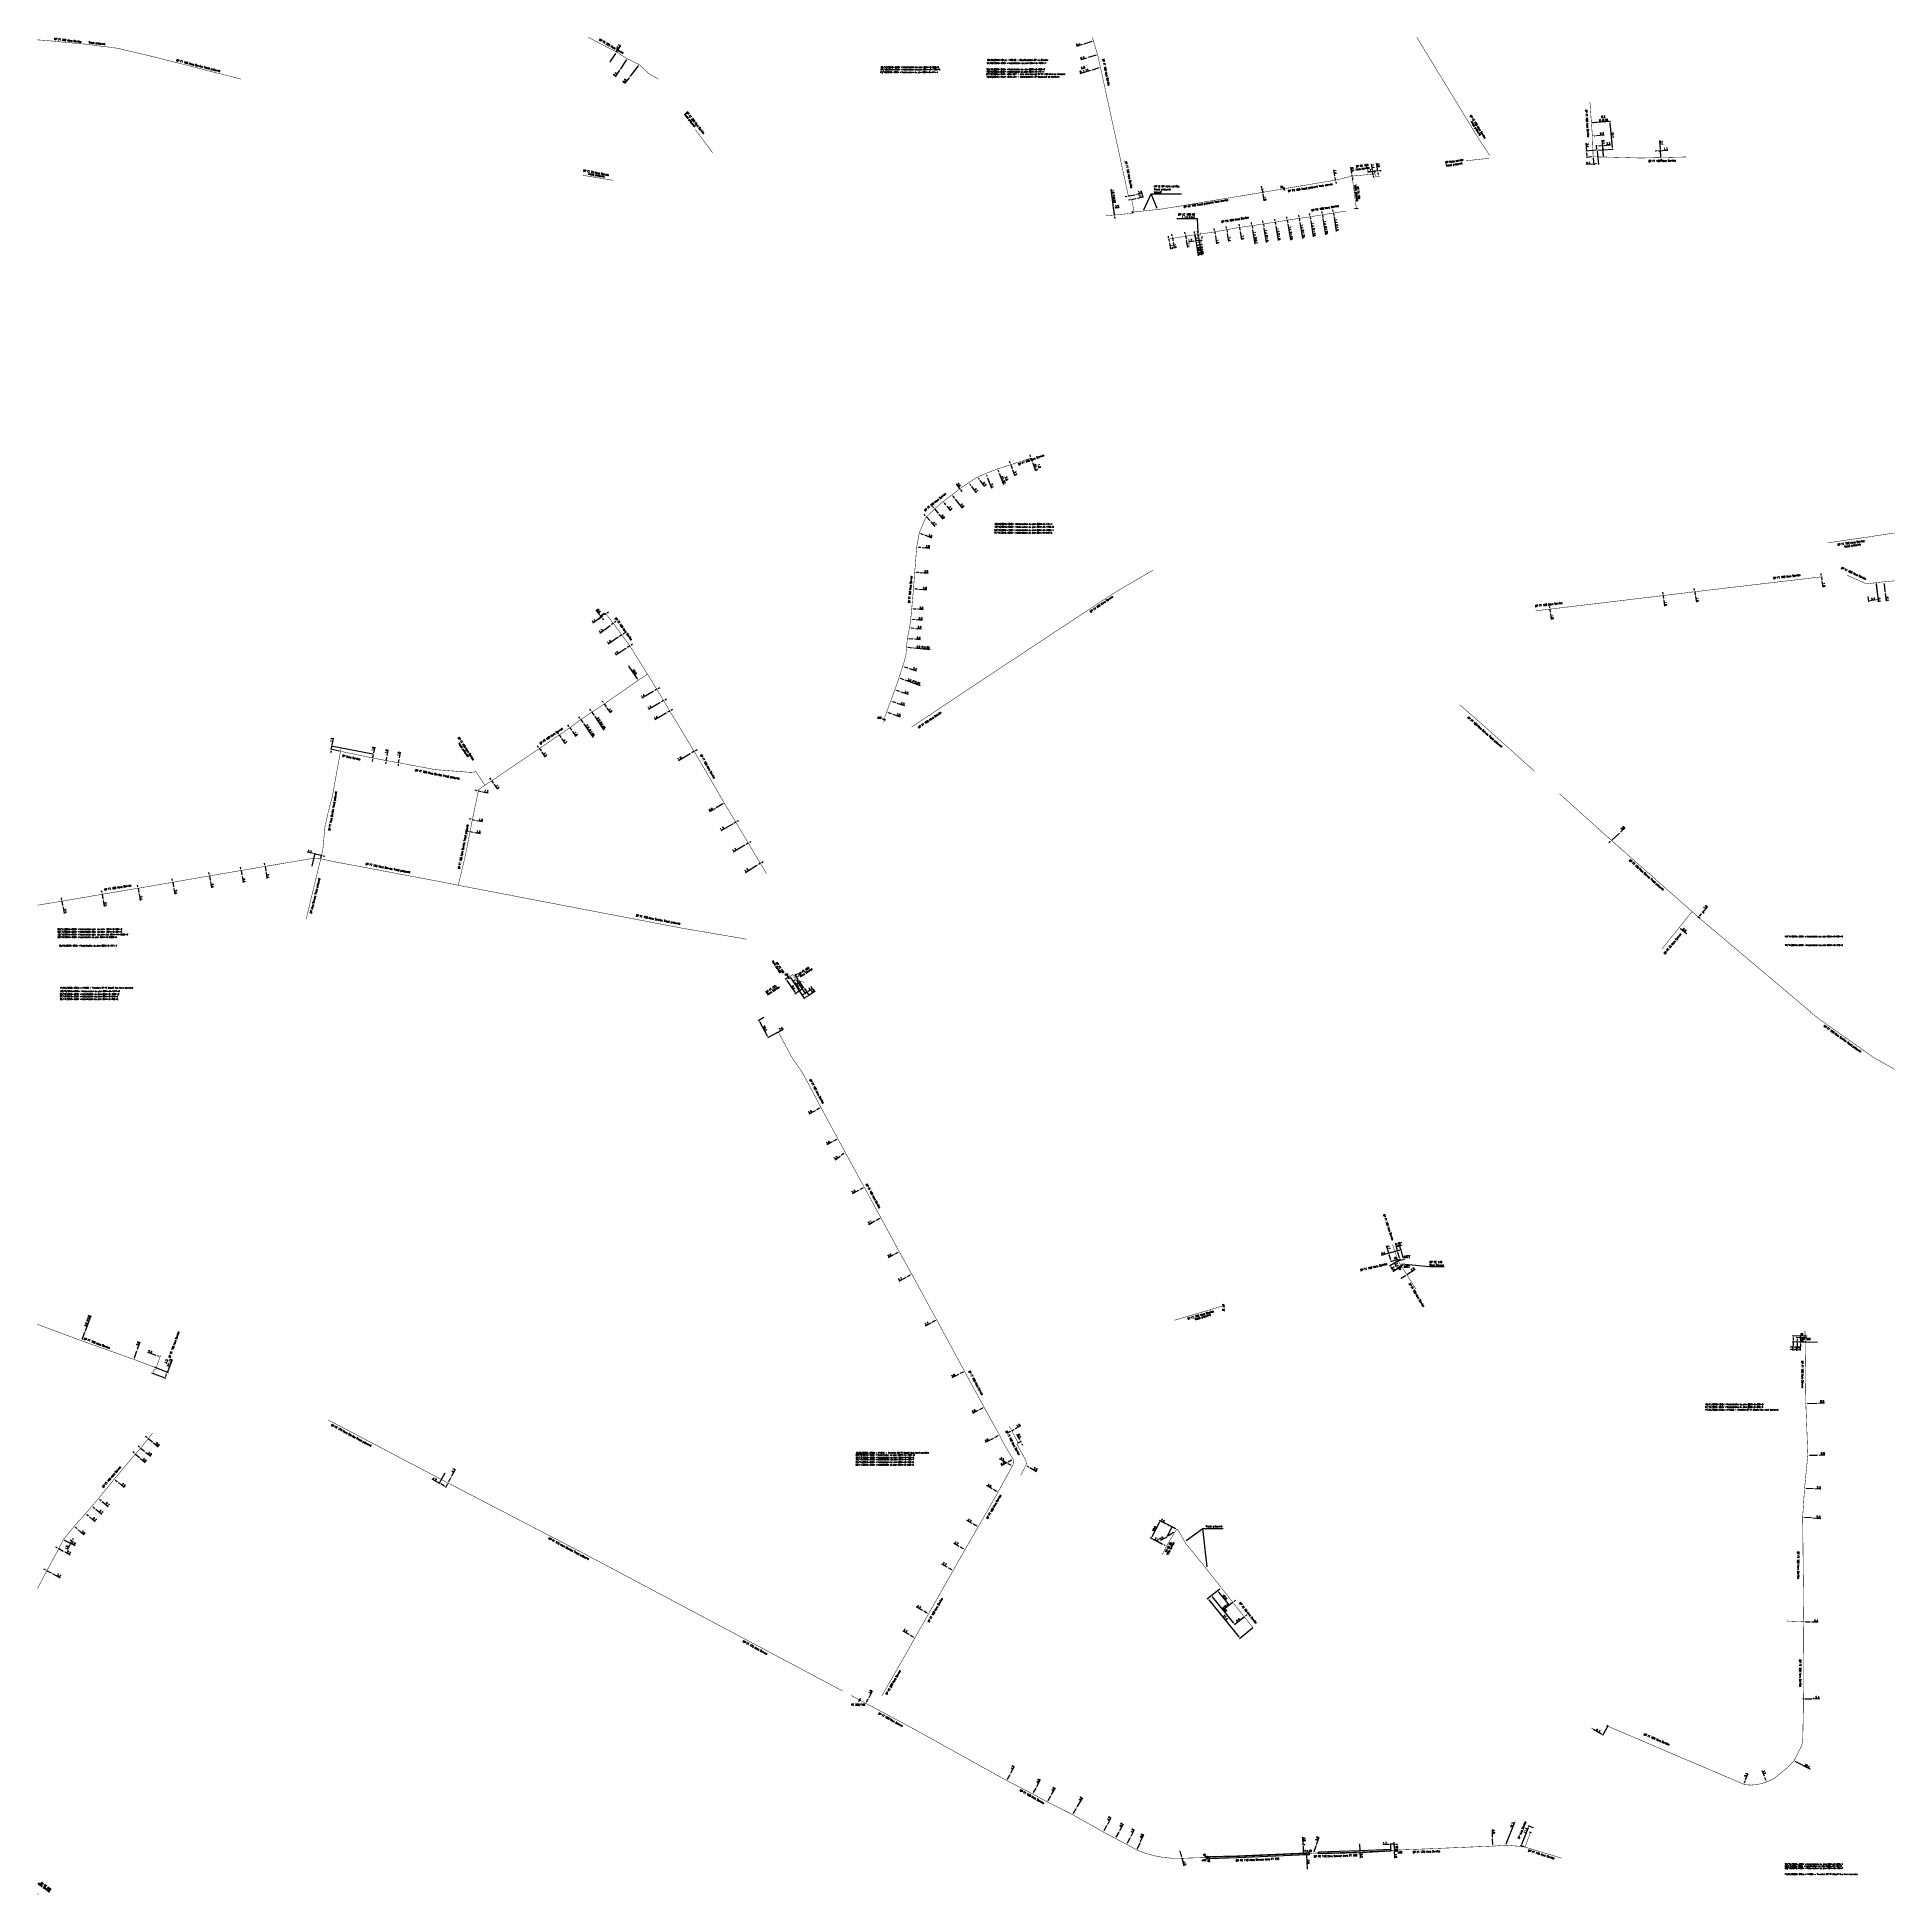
# Model space of a CAD drawing. Header units: millimetres. Extents: x 184000 to 185000, y 128000 to 129000.
import ezdxf
from ezdxf.enums import TextEntityAlignment as Align

# ---------------------------------------------------------------- set-up
doc = ezdxf.new("R2010")
doc.units = ezdxf.units.MM
doc.header["$PDMODE"] = 34
doc.linetypes.add('L_25_FN', pattern=[2000, 1000, 1000])
doc.layers.get('0').update_dxf_attribs({"linetype": 'CONTINUOUS'})
doc.layers.get('DEFPOINTS').update_dxf_attribs({"linetype": 'CONTINUOUS'})
doc.layers.add('L_908', color=5, linetype='CONTINUOUS')
doc.layers.add('L_910', color=7, linetype='CONTINUOUS', plot=False)
doc.styles.add('G_ROMANS', font='ROMANS.SHX', dxfattribs={"width": 0.75})
doc.styles.get("Standard").update_dxf_attribs({"font": 'romans.shx', "width": 0.85})
doc.linetypes.add('BP_HS', pattern='A,2,-1,["G",Standard,S=0.85,R=0,X=-0.27,Y=-0.4],-1', length=4)
doc.dimstyles.get("Standard").update_dxf_attribs({"dimtxt": 1.5, "dimasz": 1.2, "dimexe": 0.625, "dimexo": 0.625, "dimgap": 0.25, "dimtad": 1, "dimdec": 1, "dimzin": 0, "dimdsep": 46, "dimtxsty": 'Standard', "dimcen": -0.5, "dimadec": 0, "dimazin": 0, "dimtfac": 1, "dimtdec": 1, "dimtmove": 0, "dimatfit": 3, "dimfxl": 0, "dimtolj": 1, "dimtzin": 0, "dimarcsym": 0})

# ---------------------------------------------------------------- blocks, each defined once
blk = doc.blocks.new('L_340_13')
at = {"color": 0, "linetype": 'Continuous', "flags": 128}
blk.add_lwpolyline([(0, 0), (0, 1.2)], dxfattribs=at)
at = {"color": 0, "linetype": 'Continuous', "style": 'G_ROMANS', "width": 0.75}
blk.add_text('PB', height=0.75, dxfattribs=at).set_placement((0, 1.7), align=Align.MIDDLE)
at = {"color": 0, "linetype": 'Continuous', "width": 0.75, "flags": 3}
for tag, p in [('DEF_LEG', (0, -10)), ('DEF_COUP', (0, -12.5)), ('DEF_TYPE', (0, -15))]:
    blk.add_attdef(tag, text='', height=1.2, dxfattribs=at).set_placement(p, align=Align.MIDDLE)
blk = doc.blocks.new('L_340_07')
at = {"color": 0, "linetype": 'Continuous', "const_width": 0.25, "flags": 128}
blk.add_lwpolyline([(0, 0), (0.4, 0)], dxfattribs=at)
at = {"color": 0, "linetype": 'Continuous', "flags": 128}
blk.add_lwpolyline([(0.4, -0.5), (0.4, 0.5)], dxfattribs=at)
at = {"color": 0, "linetype": 'Continuous', "width": 0.75, "flags": 3}
for tag, p in [('DEF_COUP', (0.7, -6)), ('DEF_TYPE', (0.7, -8.5)), ('DEF_LEG', (0.7, -3.5))]:
    blk.add_attdef(tag, text='', height=1.2, dxfattribs=at).set_placement(p, align=Align.MIDDLE)
blk = doc.blocks.new('GIS_MODF')
at = {"color": 0, "linetype": 'Continuous', "flags": 128}
for points in [[(-2.3, 0), (-1.8, 0)], [(1.8, 0), (2.3, 0)]]:
    blk.add_lwpolyline(points, dxfattribs=at)
at = {"color": 0, "linetype": 'Continuous'}
blk.add_attdef('DATE', text='', height=0.75, dxfattribs=at).set_placement((-2.6, -0.4), align=Align.RIGHT)
at = {"color": 0, "linetype": 'Continuous', "width": 3.590909}
blk.add_attdef('USER', text='', height=0.75, dxfattribs=at).set_placement((-1.5, -0.4), (1.3, -0.4), align=Align.FIT)
at = {"color": 0, "linetype": 'Continuous'}
blk.add_attdef('DESC', (2.5, -0.4), '', height=0.75, dxfattribs=at)
blk = doc.blocks.new('*D8')
at = {"layer": 'DEFPOINTS', "color": 0, "linetype": 'Continuous', "transparency": 16777216}
for p in [(184950.9, 128105.3), (184956.3, 128105.5), (184956.3, 128105.5)]:
    blk.add_point(p, dxfattribs=at)
at = {"layer": 'L_908', "color": 0, "linetype": 'Continuous', "lineweight": -2, "transparency": 16777216}
for p, q in [((184950.9, 128105.3), (184950.9, 128105.8)), ((184951.8, 128105.4), (184955.4, 128105.5)), ((184956.3, 128105.5), (184956.3, 128105.9)), ((184956.3, 128105.5), (184959.7, 128105.6))]:
    blk.add_line(p, q, dxfattribs=at)
at = {"layer": 'L_908', "color": 0, "linetype": 'Continuous', "transparency": 16777216}
for points in [[(184951.8, 128105.5), (184951.8, 128105.2), (184950.9, 128105.3)], [(184955.4, 128105.6), (184955.4, 128105.3), (184956.3, 128105.5)]]:
    blk.add_solid(points, dxfattribs=at)
at = {"layer": 'L_908', "color": 0, "linetype": 'Continuous', "transparency": 16777216, "insert": (184958.4, 128106.3), "char_height": 1.12, "attachment_point": 5, "rotation": 1.5013}
blk.add_mtext('\\A1;5.4', dxfattribs=at)
blk = doc.blocks.new('*D9')
at = {"layer": 'DEFPOINTS', "color": 0, "linetype": 'Continuous', "transparency": 16777216}
for p in [(184951.1, 128146.9), (184955.5, 128146.9), (184955.5, 128146.9)]:
    blk.add_point(p, dxfattribs=at)
at = {"layer": 'L_908', "color": 0, "linetype": 'Continuous', "lineweight": -2, "transparency": 16777216}
for p, q in [((184952, 128146.9), (184954.6, 128146.9)), ((184955.5, 128146.9), (184958.9, 128146.8))]:
    blk.add_line(p, q, dxfattribs=at)
at = {"layer": 'L_908', "color": 0, "linetype": 'Continuous', "transparency": 16777216}
for points in [[(184952, 128147.1), (184952, 128146.8), (184951.1, 128146.9)], [(184954.6, 128147), (184954.6, 128146.7), (184955.5, 128146.9)]]:
    blk.add_solid(points, dxfattribs=at)
at = {"layer": 'L_908', "color": 0, "linetype": 'Continuous', "transparency": 16777216, "insert": (184957.7, 128147.6), "char_height": 1.12, "attachment_point": 5, "rotation": 358.862}
blk.add_mtext('\\A1;4.4', dxfattribs=at)
blk = doc.blocks.new('*D10')
at = {"layer": 'DEFPOINTS', "color": 0, "linetype": 'Continuous', "transparency": 16777216}
for p in [(184951.5, 128219), (184957, 128218.6), (184957, 128218.6)]:
    blk.add_point(p, dxfattribs=at)
at = {"layer": 'L_908', "color": 0, "linetype": 'Continuous', "lineweight": -2, "transparency": 16777216}
for p, q in [((184952.4, 128218.9), (184956.1, 128218.7)), ((184957, 128218.6), (184960.3, 128218.4))]:
    blk.add_line(p, q, dxfattribs=at)
at = {"layer": 'L_908', "color": 0, "linetype": 'Continuous', "transparency": 16777216}
for points in [[(184952.5, 128219), (184952.4, 128218.7), (184951.5, 128219)], [(184956.1, 128218.8), (184956.1, 128218.5), (184957, 128218.6)]]:
    blk.add_solid(points, dxfattribs=at)
at = {"layer": 'L_908', "color": 0, "linetype": 'Continuous', "transparency": 16777216, "insert": (184959.2, 128219.2), "char_height": 1.12, "attachment_point": 5, "rotation": 356.2475}
blk.add_mtext('\\A1;5.5', dxfattribs=at)
blk = doc.blocks.new('*D11')
at = {"layer": 'DEFPOINTS', "color": 0, "linetype": 'Continuous', "transparency": 16777216}
for p in [(184929.9, 128063.7), (184929.9, 128063.7), (184931.2, 128060.7)]:
    blk.add_point(p, dxfattribs=at)
at = {"layer": 'L_908', "color": 0, "linetype": 'Continuous', "lineweight": -2, "transparency": 16777216}
for p, q in [((184929.9, 128063.7), (184928.6, 128066.7)), ((184930.8, 128061.5), (184930.2, 128062.8))]:
    blk.add_line(p, q, dxfattribs=at)
at = {"layer": 'L_908', "color": 0, "linetype": 'Continuous', "transparency": 16777216}
for points in [[(184930.4, 128062.9), (184930.1, 128062.8), (184929.9, 128063.7)], [(184930.9, 128061.6), (184930.7, 128061.5), (184931.2, 128060.7)]]:
    blk.add_solid(points, dxfattribs=at)
at = {"layer": 'L_908', "color": 0, "linetype": 'Continuous', "transparency": 16777216, "insert": (184929.7, 128065.9), "char_height": 1.12, "attachment_point": 5, "rotation": 293.5283}
blk.add_mtext('\\A1;3.2', dxfattribs=at)
blk = doc.blocks.new('*D12')
at = {"layer": 'DEFPOINTS', "color": 0, "linetype": 'Continuous', "transparency": 16777216}
for p in [(184919.8, 128062), (184919.8, 128062), (184918.8, 128059.5)]:
    blk.add_point(p, dxfattribs=at)
at = {"layer": 'L_908', "color": 0, "linetype": 'Continuous', "lineweight": -2, "transparency": 16777216}
for p, q in [((184919.8, 128062), (184921.1, 128065.2)), ((184919.1, 128060.3), (184919.5, 128061.2))]:
    blk.add_line(p, q, dxfattribs=at)
at = {"layer": 'L_908', "color": 0, "linetype": 'Continuous', "transparency": 16777216}
for points in [[(184919.3, 128061.3), (184919.6, 128061.1), (184919.8, 128062)], [(184919, 128060.4), (184919.2, 128060.3), (184918.8, 128059.5)]]:
    blk.add_solid(points, dxfattribs=at)
at = {"layer": 'L_908', "color": 0, "linetype": 'Continuous', "transparency": 16777216, "insert": (184920, 128064.4), "char_height": 1.12, "attachment_point": 5, "rotation": 67.6079}
blk.add_mtext('\\A1;2.3', dxfattribs=at)
blk = doc.blocks.new('*D13')
at = {"layer": 'DEFPOINTS', "color": 0, "linetype": 'Continuous', "transparency": 16777216}
for p in [(184953.3, 128236.7), (184959.3, 128236.7), (184959.3, 128236.7)]:
    blk.add_point(p, dxfattribs=at)
at = {"layer": 'L_908', "color": 0, "linetype": 'Continuous', "lineweight": -2, "transparency": 16777216}
for p, q in [((184954.2, 128236.7), (184958.4, 128236.7)), ((184959.3, 128236.7), (184962.5, 128236.8))]:
    blk.add_line(p, q, dxfattribs=at)
at = {"layer": 'L_908', "color": 0, "linetype": 'Continuous', "transparency": 16777216}
for points in [[(184954.2, 128236.8), (184954.2, 128236.5), (184953.3, 128236.7)], [(184958.4, 128236.9), (184958.4, 128236.6), (184959.3, 128236.7)]]:
    blk.add_solid(points, dxfattribs=at)
at = {"layer": 'L_908', "color": 0, "linetype": 'Continuous', "transparency": 16777216, "insert": (184961.3, 128237.5), "char_height": 1.12, "attachment_point": 5, "rotation": 0.7096}
blk.add_mtext('\\A1;6.0', dxfattribs=at)
blk = doc.blocks.new('*D14')
at = {"layer": 'DEFPOINTS', "color": 0, "linetype": 'Continuous', "transparency": 16777216}
for p in [(184952.2, 128264.4), (184959, 128264.7), (184959, 128264.7)]:
    blk.add_point(p, dxfattribs=at)
at = {"layer": 'L_908', "color": 0, "linetype": 'Continuous', "lineweight": -2, "transparency": 16777216}
for p, q in [((184953.1, 128264.4), (184958.1, 128264.7)), ((184959, 128264.7), (184962.2, 128264.8))]:
    blk.add_line(p, q, dxfattribs=at)
at = {"layer": 'L_908', "color": 0, "linetype": 'Continuous', "transparency": 16777216}
for points in [[(184953.1, 128264.6), (184953.1, 128264.3), (184952.2, 128264.4)], [(184958.1, 128264.8), (184958.1, 128264.5), (184959, 128264.7)]]:
    blk.add_solid(points, dxfattribs=at)
at = {"layer": 'L_908', "color": 0, "linetype": 'Continuous', "transparency": 16777216, "insert": (184961, 128265.5), "char_height": 1.12, "attachment_point": 5, "rotation": 2.551}
blk.add_mtext('\\A1;6.8', dxfattribs=at)
blk = doc.blocks.new('*D15')
at = {"layer": 'DEFPOINTS', "color": 0, "linetype": 'Continuous', "transparency": 16777216}
for p in [(184949.3, 128297.5), (184951.8, 128299.2), (184958.5, 128297.2)]:
    blk.add_point(p, dxfattribs=at)
at = {"layer": 'L_908', "color": 0, "linetype": 'Continuous', "lineweight": -2, "transparency": 16777216}
for p, q in [((184958.5, 128297.2), (184948.8, 128297.5)), ((184951.8, 128299.2), (184948.9, 128299.3)), ((184949.3, 128296.6), (184949.2, 128292.9)), ((184949.4, 128299.3), (184949.3, 128297.5)), ((184949.4, 128300.2), (184949.4, 128301.1))]:
    blk.add_line(p, q, dxfattribs=at)
at = {"layer": 'L_908', "color": 0, "linetype": 'Continuous', "transparency": 16777216}
for points in [[(184949.1, 128296.6), (184949.4, 128296.6), (184949.3, 128297.5)], [(184949.2, 128300.2), (184949.5, 128300.2), (184949.4, 128299.3)]]:
    blk.add_solid(points, dxfattribs=at)
at = {"layer": 'L_908', "color": 0, "linetype": 'Continuous', "transparency": 16777216, "insert": (184948.5, 128294), "char_height": 1.12, "attachment_point": 5, "rotation": 88.4321}
blk.add_mtext('\\A1;1.8', dxfattribs=at)
blk = doc.blocks.new('*D16')
at = {"layer": 'DEFPOINTS', "color": 0, "linetype": 'Continuous', "transparency": 16777216}
for p in [(184947.5, 128297.5), (184951.8, 128299.8), (184958.5, 128297.2)]:
    blk.add_point(p, dxfattribs=at)
at = {"layer": 'L_908', "color": 0, "linetype": 'Continuous', "lineweight": -2, "transparency": 16777216}
for p, q in [((184951.8, 128299.8), (184947, 128300)), ((184958.5, 128297.2), (184947, 128297.6)), ((184947.5, 128297.5), (184947.3, 128292.8)), ((184947.5, 128299.1), (184947.5, 128298.4))]:
    blk.add_line(p, q, dxfattribs=at)
at = {"layer": 'L_908', "color": 0, "linetype": 'Continuous', "transparency": 16777216}
for points in [[(184947.3, 128299.1), (184947.6, 128299.1), (184947.5, 128300)], [(184947.3, 128298.4), (184947.6, 128298.4), (184947.5, 128297.5)]]:
    blk.add_solid(points, dxfattribs=at)
at = {"layer": 'L_908', "color": 0, "linetype": 'Continuous', "transparency": 16777216, "insert": (184946.6, 128294.1), "char_height": 1.12, "attachment_point": 5, "rotation": 88.4321}
blk.add_mtext('\\A1;2.4', dxfattribs=at)
blk = doc.blocks.new('*D17')
at = {"layer": 'DEFPOINTS', "color": 0, "linetype": 'Continuous', "transparency": 16777216}
for p in [(184945.3, 128297.6), (184951.8, 128300.7), (184958.5, 128297.2)]:
    blk.add_point(p, dxfattribs=at)
at = {"layer": 'L_908', "color": 0, "linetype": 'Continuous', "lineweight": -2, "transparency": 16777216}
for p, q in [((184958.5, 128297.2), (184944.8, 128297.6)), ((184951.8, 128300.7), (184944.9, 128300.9)), ((184945.3, 128297.6), (184945.2, 128292.9)), ((184945.4, 128300), (184945.3, 128298.5))]:
    blk.add_line(p, q, dxfattribs=at)
at = {"layer": 'L_908', "color": 0, "linetype": 'Continuous', "transparency": 16777216}
for points in [[(184945.2, 128300), (184945.5, 128300), (184945.4, 128300.9)], [(184945.2, 128298.5), (184945.5, 128298.5), (184945.3, 128297.6)]]:
    blk.add_solid(points, dxfattribs=at)
at = {"layer": 'L_908', "color": 0, "linetype": 'Continuous', "transparency": 16777216, "insert": (184944.5, 128294.1), "char_height": 1.12, "attachment_point": 5, "rotation": 88.4321}
blk.add_mtext('\\A1;3.3', dxfattribs=at)
blk = doc.blocks.new('*D18')
at = {"layer": 'DEFPOINTS', "color": 0, "linetype": 'Continuous', "transparency": 16777216}
for p in [(184945.9, 128072.1), (184955.1, 128067.2), (184955.1, 128067.2)]:
    blk.add_point(p, dxfattribs=at)
at = {"layer": 'L_908', "color": 0, "linetype": 'Continuous', "lineweight": -2, "transparency": 16777216}
blk.add_line((184946.7, 128071.7), (184954.3, 128067.7), dxfattribs=at)
at = {"layer": 'L_908', "color": 0, "linetype": 'Continuous', "transparency": 16777216}
for points in [[(184946.8, 128071.8), (184946.6, 128071.5), (184945.9, 128072.1)], [(184954.4, 128067.8), (184954.2, 128067.5), (184955.1, 128067.2)]]:
    blk.add_solid(points, dxfattribs=at)
at = {"layer": 'L_908', "color": 0, "linetype": 'Continuous', "transparency": 16777216, "insert": (184952.9, 128069.3), "char_height": 1.12, "attachment_point": 5, "rotation": 332.1312}
blk.add_mtext('\\A1;10.4', dxfattribs=at)
blk = doc.blocks.new('*D19')
at = {"layer": 'DEFPOINTS', "color": 0, "linetype": 'Continuous', "transparency": 16777216}
for p in [(184837.1, 128089.4), (184837.1, 128089.4), (184845.6, 128090.7)]:
    blk.add_point(p, dxfattribs=at)
at = {"layer": 'L_908', "color": 0, "linetype": 'Continuous', "lineweight": -2, "transparency": 16777216}
for p, q in [((184837.1, 128089.4), (184837.3, 128089.8)), ((184842.1, 128086.4), (184837.8, 128088.9)), ((184845.6, 128090.7), (184842.7, 128085.6))]:
    blk.add_line(p, q, dxfattribs=at)
at = {"layer": 'L_908', "color": 0, "linetype": 'Continuous', "transparency": 16777216}
for points in [[(184837.9, 128089), (184837.8, 128088.8), (184837.1, 128089.4)], [(184842.2, 128086.6), (184842, 128086.3), (184842.9, 128086)]]:
    blk.add_solid(points, dxfattribs=at)
at = {"layer": 'L_908', "color": 0, "linetype": 'Continuous', "transparency": 16777216, "insert": (184840.4, 128088.3), "char_height": 1.12, "attachment_point": 5, "rotation": 329.9548}
blk.add_mtext('\\A1;6.3', dxfattribs=at)
blk = doc.blocks.new('*D20')
at = {"layer": 'DEFPOINTS', "color": 0, "linetype": 'Continuous', "transparency": 16777216}
for p in [(184532.3, 128231.2), (184532.3, 128231.2), (184534.4, 128229.9)]:
    blk.add_point(p, dxfattribs=at)
at = {"layer": 'L_908', "color": 0, "linetype": 'Continuous', "lineweight": -2, "transparency": 16777216}
for p, q in [((184533, 128230.7), (184533.7, 128230.4)), ((184534.4, 128229.9), (184538, 128227.8))]:
    blk.add_line(p, q, dxfattribs=at)
at = {"layer": 'L_908', "color": 0, "linetype": 'Continuous', "transparency": 16777216}
for points in [[(184533.1, 128230.8), (184533, 128230.6), (184532.3, 128231.2)], [(184533.7, 128230.5), (184533.6, 128230.2), (184534.4, 128229.9)]]:
    blk.add_solid(points, dxfattribs=at)
at = {"layer": 'L_908', "color": 0, "linetype": 'Continuous', "transparency": 16777216, "insert": (184537.4, 128229.1), "char_height": 1.12, "attachment_point": 5, "rotation": 329.9436}
blk.add_mtext('\\A1;2.5', dxfattribs=at)
blk = doc.blocks.new('*D21')
at = {"layer": 'DEFPOINTS', "color": 0, "linetype": 'Continuous', "transparency": 16777216}
for p in [(184524.6, 128249.8), (184524.6, 128249.8), (184525.9, 128250.5)]:
    blk.add_point(p, dxfattribs=at)
at = {"layer": 'L_908', "color": 0, "linetype": 'Continuous', "lineweight": -2, "transparency": 16777216}
for p, q in [((184526.7, 128251), (184529.5, 128252.5)), ((184523.8, 128249.4), (184523, 128248.9)), ((184524.6, 128249.8), (184525.9, 128250.5))]:
    blk.add_line(p, q, dxfattribs=at)
at = {"layer": 'L_908', "color": 0, "linetype": 'Continuous', "transparency": 16777216}
for points in [[(184523.7, 128249.5), (184523.9, 128249.2), (184524.6, 128249.8)], [(184526.6, 128251.1), (184526.8, 128250.8), (184525.9, 128250.5)]]:
    blk.add_solid(points, dxfattribs=at)
at = {"layer": 'L_908', "color": 0, "linetype": 'Continuous', "transparency": 16777216, "insert": (184528.1, 128252.6), "char_height": 1.12, "attachment_point": 5, "rotation": 28.732}
blk.add_mtext('\\A1;1.5', dxfattribs=at)
blk = doc.blocks.new('*D22')
at = {"layer": 'DEFPOINTS', "color": 0, "linetype": 'Continuous', "transparency": 16777216}
for p in [(184391.6, 128472.4), (184388.5, 128470.8), (184398.9, 128464.4)]:
    blk.add_point(p, dxfattribs=at)
at = {"layer": 'L_908', "color": 0, "linetype": 'Continuous', "lineweight": -2, "transparency": 16777216}
for p, q in [((184391.2, 128472.2), (184388.1, 128470.5)), ((184393.1, 128462.3), (184389, 128470)), ((184398.5, 128464.2), (184393.1, 128461.3))]:
    blk.add_line(p, q, dxfattribs=at)
at = {"layer": 'L_908', "color": 0, "linetype": 'Continuous', "transparency": 16777216}
for points in [[(184389.1, 128470.1), (184388.8, 128469.9), (184388.5, 128470.8)], [(184393.2, 128462.4), (184393, 128462.3), (184393.5, 128461.5)]]:
    blk.add_solid(points, dxfattribs=at)
at = {"layer": 'L_908', "color": 0, "linetype": 'Continuous', "transparency": 16777216, "insert": (184391.7, 128466.5), "char_height": 1.12, "attachment_point": 5, "rotation": 298.3559}
blk.add_mtext('\\A1;10.5', dxfattribs=at)
blk = doc.blocks.new('*D23')
at = {"layer": 'DEFPOINTS', "color": 0, "linetype": 'Continuous', "transparency": 16777216}
for p in [(184396.6, 128463.2), (184396.6, 128463.2), (184398.9, 128464.4)]:
    blk.add_point(p, dxfattribs=at)
at = {"layer": 'L_908', "color": 0, "linetype": 'Continuous', "lineweight": -2, "transparency": 16777216}
for p, q in [((184397.4, 128463.6), (184398.1, 128464)), ((184398.9, 128464.4), (184401.8, 128466))]:
    blk.add_line(p, q, dxfattribs=at)
at = {"layer": 'L_908', "color": 0, "linetype": 'Continuous', "transparency": 16777216}
for points in [[(184397.3, 128463.8), (184397.5, 128463.5), (184396.6, 128463.2)], [(184398, 128464.1), (184398.2, 128463.9), (184398.9, 128464.4)]]:
    blk.add_solid(points, dxfattribs=at)
at = {"layer": 'L_908', "color": 0, "linetype": 'Continuous', "transparency": 16777216, "insert": (184400.4, 128466.1), "char_height": 1.12, "attachment_point": 5, "rotation": 28.3559}
blk.add_mtext('\\A1;2.6', dxfattribs=at)
blk = doc.blocks.new('*D24')
at = {"layer": 'DEFPOINTS', "color": 0, "linetype": 'Continuous', "transparency": 16777216}
for p in [(184527.6, 128243), (184529.6, 128243.6), (184529.6, 128243.6)]:
    blk.add_point(p, dxfattribs=at)
at = {"layer": 'L_908', "color": 0, "linetype": 'Continuous', "lineweight": -2, "transparency": 16777216}
for p, q in [((184529, 128244.8), (184527.4, 128247.7)), ((184528, 128243.2), (184529.8, 128244.2)), ((184529.6, 128243.6), (184529.4, 128244)), ((184530.1, 128242.8), (184530.5, 128242))]:
    blk.add_line(p, q, dxfattribs=at)
at = {"layer": 'L_908', "color": 0, "linetype": 'Continuous', "transparency": 16777216}
for points in [[(184529.1, 128244.8), (184528.8, 128244.7), (184529.4, 128244)], [(184530.2, 128242.8), (184529.9, 128242.7), (184529.6, 128243.6)]]:
    blk.add_solid(points, dxfattribs=at)
at = {"layer": 'L_908', "color": 0, "linetype": 'Continuous', "transparency": 16777216, "insert": (184528.7, 128247), "char_height": 1.12, "attachment_point": 5, "rotation": 298.0942}
blk.add_mtext('\\A1;0.5', dxfattribs=at)
blk = doc.blocks.new('*D25')
at = {"layer": 'DEFPOINTS', "color": 0, "linetype": 'Continuous', "transparency": 16777216}
for p in [(184469.3, 128140.1), (184469.3, 128140.1), (184472.5, 128138.2)]:
    blk.add_point(p, dxfattribs=at)
at = {"layer": 'L_908', "color": 0, "linetype": 'Continuous', "lineweight": -2, "transparency": 16777216}
for p, q in [((184469.3, 128140.1), (184465.9, 128142.1)), ((184471.7, 128138.7), (184470.1, 128139.6))]:
    blk.add_line(p, q, dxfattribs=at)
at = {"layer": 'L_908', "color": 0, "linetype": 'Continuous', "transparency": 16777216}
for points in [[(184470.2, 128139.7), (184470, 128139.5), (184469.3, 128140.1)], [(184471.8, 128138.8), (184471.6, 128138.5), (184472.5, 128138.2)]]:
    blk.add_solid(points, dxfattribs=at)
at = {"layer": 'L_908', "color": 0, "linetype": 'Continuous', "transparency": 16777216, "insert": (184467.3, 128142.1), "char_height": 1.12, "attachment_point": 5, "rotation": 329.5351}
blk.add_mtext('\\A1;3.7', dxfattribs=at)
blk = doc.blocks.new('*D26')
at = {"layer": 'DEFPOINTS', "color": 0, "linetype": 'Continuous', "transparency": 16777216}
for p in [(184476.6, 128153), (184476.6, 128153), (184479.8, 128151.2)]:
    blk.add_point(p, dxfattribs=at)
at = {"layer": 'L_908', "color": 0, "linetype": 'Continuous', "lineweight": -2, "transparency": 16777216}
for p, q in [((184476.6, 128153), (184473.2, 128155)), ((184479, 128151.6), (184477.4, 128152.6))]:
    blk.add_line(p, q, dxfattribs=at)
at = {"layer": 'L_908', "color": 0, "linetype": 'Continuous', "transparency": 16777216}
for points in [[(184477.5, 128152.7), (184477.3, 128152.4), (184476.6, 128153)], [(184479.1, 128151.8), (184479, 128151.5), (184479.8, 128151.2)]]:
    blk.add_solid(points, dxfattribs=at)
at = {"layer": 'L_908', "color": 0, "linetype": 'Continuous', "transparency": 16777216, "insert": (184474.6, 128155), "char_height": 1.12, "attachment_point": 5, "rotation": 330.3324}
blk.add_mtext('\\A1;3.7', dxfattribs=at)
blk = doc.blocks.new('*D27')
at = {"layer": 'DEFPOINTS', "color": 0, "linetype": 'Continuous', "transparency": 16777216}
for p in [(184489.9, 128176.3), (184489.9, 128176.3), (184493, 128174.5)]:
    blk.add_point(p, dxfattribs=at)
at = {"layer": 'L_908', "color": 0, "linetype": 'Continuous', "lineweight": -2, "transparency": 16777216}
for p, q in [((184489.9, 128176.3), (184487, 128177.9)), ((184492.3, 128174.9), (184490.7, 128175.8))]:
    blk.add_line(p, q, dxfattribs=at)
at = {"layer": 'L_908', "color": 0, "linetype": 'Continuous', "transparency": 16777216}
for points in [[(184490.7, 128176), (184490.6, 128175.7), (184489.9, 128176.3)], [(184492.3, 128175), (184492.2, 128174.8), (184493, 128174.5)]]:
    blk.add_solid(points, dxfattribs=at)
at = {"layer": 'L_908', "color": 0, "linetype": 'Continuous', "transparency": 16777216, "insert": (184488.4, 128178), "char_height": 1.12, "attachment_point": 5, "rotation": 330.0916}
blk.add_mtext('\\A1;3.7', dxfattribs=at)
blk = doc.blocks.new('*D28')
at = {"layer": 'DEFPOINTS', "color": 0, "linetype": 'Continuous', "transparency": 16777216}
for p in [(184496.3, 128187.5), (184496.3, 128187.5), (184499.5, 128185.8)]:
    blk.add_point(p, dxfattribs=at)
at = {"layer": 'L_908', "color": 0, "linetype": 'Continuous', "lineweight": -2, "transparency": 16777216}
for p, q in [((184496.3, 128187.5), (184493.4, 128189.1)), ((184498.7, 128186.2), (184497.1, 128187.1))]:
    blk.add_line(p, q, dxfattribs=at)
at = {"layer": 'L_908', "color": 0, "linetype": 'Continuous', "transparency": 16777216}
for points in [[(184497.1, 128187.2), (184497, 128187), (184496.3, 128187.5)], [(184498.7, 128186.3), (184498.6, 128186.1), (184499.5, 128185.8)]]:
    blk.add_solid(points, dxfattribs=at)
at = {"layer": 'L_908', "color": 0, "linetype": 'Continuous', "transparency": 16777216, "insert": (184494.8, 128189.2), "char_height": 1.12, "attachment_point": 5, "rotation": 330.8228}
blk.add_mtext('\\A1;3.7', dxfattribs=at)
blk = doc.blocks.new('*D29')
at = {"layer": 'DEFPOINTS', "color": 0, "linetype": 'Continuous', "transparency": 16777216}
for p in [(184503.3, 128199.8), (184503.3, 128199.8), (184506.5, 128198)]:
    blk.add_point(p, dxfattribs=at)
at = {"layer": 'L_908', "color": 0, "linetype": 'Continuous', "lineweight": -2, "transparency": 16777216}
for p, q in [((184503.3, 128199.8), (184500.5, 128201.5)), ((184505.8, 128198.4), (184504.1, 128199.4))]:
    blk.add_line(p, q, dxfattribs=at)
at = {"layer": 'L_908', "color": 0, "linetype": 'Continuous', "transparency": 16777216}
for points in [[(184504.2, 128199.5), (184504, 128199.2), (184503.3, 128199.8)], [(184505.8, 128198.5), (184505.7, 128198.3), (184506.5, 128198)]]:
    blk.add_solid(points, dxfattribs=at)
at = {"layer": 'L_908', "color": 0, "linetype": 'Continuous', "transparency": 16777216, "insert": (184501.9, 128201.5), "char_height": 1.12, "attachment_point": 5, "rotation": 329.9991}
blk.add_mtext('\\A1;3.7', dxfattribs=at)
blk = doc.blocks.new('*D30')
at = {"layer": 'DEFPOINTS', "color": 0, "linetype": 'Continuous', "transparency": 16777216}
for p in [(184514, 128218.5), (184514, 128218.5), (184517.2, 128216.7)]:
    blk.add_point(p, dxfattribs=at)
at = {"layer": 'L_908', "color": 0, "linetype": 'Continuous', "lineweight": -2, "transparency": 16777216}
for p, q in [((184514, 128218.5), (184511.1, 128220.2)), ((184516.5, 128217.1), (184514.8, 128218.1))]:
    blk.add_line(p, q, dxfattribs=at)
at = {"layer": 'L_908', "color": 0, "linetype": 'Continuous', "transparency": 16777216}
for points in [[(184514.8, 128218.2), (184514.7, 128218), (184514, 128218.5)], [(184516.5, 128217.3), (184516.4, 128217), (184517.2, 128216.7)]]:
    blk.add_solid(points, dxfattribs=at)
at = {"layer": 'L_908', "color": 0, "linetype": 'Continuous', "transparency": 16777216, "insert": (184512.5, 128220.2), "char_height": 1.12, "attachment_point": 5, "rotation": 330.4404}
blk.add_mtext('\\A1;3.8', dxfattribs=at)
blk = doc.blocks.new('*D31')
at = {"layer": 'DEFPOINTS', "color": 0, "linetype": 'Continuous', "transparency": 16777216}
for p in [(184521.9, 128232.4), (184521.9, 128232.4), (184524.9, 128230.7)]:
    blk.add_point(p, dxfattribs=at)
at = {"layer": 'L_908', "color": 0, "linetype": 'Continuous', "lineweight": -2, "transparency": 16777216}
for p, q in [((184521.9, 128232.4), (184518, 128234.6)), ((184524.1, 128231.2), (184522.7, 128232))]:
    blk.add_line(p, q, dxfattribs=at)
at = {"layer": 'L_908', "color": 0, "linetype": 'Continuous', "transparency": 16777216}
for points in [[(184522.7, 128232.1), (184522.6, 128231.9), (184521.9, 128232.4)], [(184524.2, 128231.3), (184524.1, 128231), (184524.9, 128230.7)]]:
    blk.add_solid(points, dxfattribs=at)
at = {"layer": 'L_908', "color": 0, "linetype": 'Continuous', "transparency": 16777216, "insert": (184519.4, 128234.7), "char_height": 1.12, "attachment_point": 5, "rotation": 330.9065}
blk.add_mtext('\\A1;3.5', dxfattribs=at)
blk = doc.blocks.new('*D32')
at = {"layer": 'DEFPOINTS', "color": 0, "linetype": 'Continuous', "transparency": 16777216}
for p in [(184521.9, 128232.4), (184521.9, 128232.4), (184525.3, 128234.3)]:
    blk.add_point(p, dxfattribs=at)
at = {"layer": 'L_908', "color": 0, "linetype": 'Continuous', "lineweight": -2, "transparency": 16777216}
for p, q in [((184521.9, 128232.4), (184519, 128230.9)), ((184524.5, 128233.9), (184522.7, 128232.9))]:
    blk.add_line(p, q, dxfattribs=at)
at = {"layer": 'L_908', "color": 0, "linetype": 'Continuous', "transparency": 16777216}
for points in [[(184522.6, 128233), (184522.7, 128232.7), (184521.9, 128232.4)], [(184524.5, 128234), (184524.6, 128233.8), (184525.3, 128234.3)]]:
    blk.add_solid(points, dxfattribs=at)
at = {"layer": 'L_908', "color": 0, "linetype": 'Continuous', "transparency": 16777216, "insert": (184519.7, 128232.1), "char_height": 1.12, "attachment_point": 5, "rotation": 28.811}
blk.add_mtext('\\A1;4.0', dxfattribs=at)
blk = doc.blocks.new('*D33')
at = {"layer": 'DEFPOINTS', "color": 0, "linetype": 'Continuous', "transparency": 16777216}
for p in [(184514.7, 128245.6), (184514.7, 128245.6), (184518, 128247.4)]:
    blk.add_point(p, dxfattribs=at)
at = {"layer": 'L_908', "color": 0, "linetype": 'Continuous', "lineweight": -2, "transparency": 16777216}
for p, q in [((184514.7, 128245.6), (184510.4, 128243.4)), ((184517.2, 128247), (184515.5, 128246.1))]:
    blk.add_line(p, q, dxfattribs=at)
at = {"layer": 'L_908', "color": 0, "linetype": 'Continuous', "transparency": 16777216}
for points in [[(184515.4, 128246.2), (184515.5, 128245.9), (184514.7, 128245.6)], [(184517.2, 128247.1), (184517.3, 128246.9), (184518, 128247.4)]]:
    blk.add_solid(points, dxfattribs=at)
at = {"layer": 'L_908', "color": 0, "linetype": 'Continuous', "transparency": 16777216, "insert": (184511.1, 128244.6), "char_height": 1.12, "attachment_point": 5, "rotation": 28.2012}
blk.add_mtext('\\A1;3.8', dxfattribs=at)
blk = doc.blocks.new('*D34')
at = {"layer": 'DEFPOINTS', "color": 0, "linetype": 'Continuous', "transparency": 16777216}
for p in [(184509.7, 128262.5), (184506.4, 128260.7), (184506.4, 128260.7)]:
    blk.add_point(p, dxfattribs=at)
at = {"layer": 'L_908', "color": 0, "linetype": 'Continuous', "lineweight": -2, "transparency": 16777216}
for p, q in [((184506.4, 128260.7), (184503.5, 128259.1)), ((184508.9, 128262), (184507.2, 128261.1))]:
    blk.add_line(p, q, dxfattribs=at)
at = {"layer": 'L_908', "color": 0, "linetype": 'Continuous', "transparency": 16777216}
for points in [[(184508.8, 128262.2), (184509, 128261.9), (184509.7, 128262.5)], [(184507.1, 128261.2), (184507.2, 128261), (184506.4, 128260.7)]]:
    blk.add_solid(points, dxfattribs=at)
at = {"layer": 'L_908', "color": 0, "linetype": 'Continuous', "transparency": 16777216, "insert": (184504.2, 128260.3), "char_height": 1.12, "attachment_point": 5, "rotation": 28.6169}
blk.add_mtext('\\A1;3.8', dxfattribs=at)
blk = doc.blocks.new('*D35')
at = {"layer": 'DEFPOINTS', "color": 0, "linetype": 'Continuous', "transparency": 16777216}
for p in [(184496, 128280.1), (184496, 128280.1), (184499.2, 128281.7)]:
    blk.add_point(p, dxfattribs=at)
at = {"layer": 'L_908', "color": 0, "linetype": 'Continuous', "lineweight": -2, "transparency": 16777216}
for p, q in [((184496, 128280.1), (184492.4, 128278.2)), ((184498.4, 128281.3), (184496.8, 128280.5))]:
    blk.add_line(p, q, dxfattribs=at)
at = {"layer": 'L_908', "color": 0, "linetype": 'Continuous', "transparency": 16777216}
for points in [[(184496.7, 128280.6), (184496.9, 128280.4), (184496, 128280.1)], [(184498.3, 128281.5), (184498.5, 128281.2), (184499.2, 128281.7)]]:
    blk.add_solid(points, dxfattribs=at)
at = {"layer": 'L_908', "color": 0, "linetype": 'Continuous', "transparency": 16777216, "insert": (184493.1, 128279.4), "char_height": 1.12, "attachment_point": 5, "rotation": 27.3062}
blk.add_mtext('\\A1;3.6', dxfattribs=at)
blk = doc.blocks.new('*D36')
at = {"layer": 'DEFPOINTS', "color": 0, "linetype": 'Continuous', "transparency": 16777216}
for p in [(184481, 128307.7), (184481, 128307.7), (184484.2, 128309.5)]:
    blk.add_point(p, dxfattribs=at)
at = {"layer": 'L_908', "color": 0, "linetype": 'Continuous', "lineweight": -2, "transparency": 16777216}
for p, q in [((184481, 128307.7), (184478.1, 128306.1)), ((184483.4, 128309.1), (184481.8, 128308.1))]:
    blk.add_line(p, q, dxfattribs=at)
at = {"layer": 'L_908', "color": 0, "linetype": 'Continuous', "transparency": 16777216}
for points in [[(184481.7, 128308.3), (184481.8, 128308), (184481, 128307.7)], [(184483.4, 128309.2), (184483.5, 128308.9), (184484.2, 128309.5)]]:
    blk.add_solid(points, dxfattribs=at)
at = {"layer": 'L_908', "color": 0, "linetype": 'Continuous', "transparency": 16777216, "insert": (184478.8, 128307.4), "char_height": 1.12, "attachment_point": 5, "rotation": 28.696}
blk.add_mtext('\\A1;3.7', dxfattribs=at)
blk = doc.blocks.new('*D37')
at = {"layer": 'DEFPOINTS', "color": 0, "linetype": 'Continuous', "transparency": 16777216}
for p in [(184467.6, 128332.2), (184467.6, 128332.2), (184470.8, 128334)]:
    blk.add_point(p, dxfattribs=at)
at = {"layer": 'L_908', "color": 0, "linetype": 'Continuous', "lineweight": -2, "transparency": 16777216}
for p, q in [((184467.6, 128332.2), (184463.8, 128330.2)), ((184470, 128333.6), (184468.4, 128332.7))]:
    blk.add_line(p, q, dxfattribs=at)
at = {"layer": 'L_908', "color": 0, "linetype": 'Continuous', "transparency": 16777216}
for points in [[(184468.3, 128332.8), (184468.4, 128332.6), (184467.6, 128332.2)], [(184470, 128333.7), (184470.1, 128333.5), (184470.8, 128334)]]:
    blk.add_solid(points, dxfattribs=at)
at = {"layer": 'L_908', "color": 0, "linetype": 'Continuous', "transparency": 16777216, "insert": (184464.5, 128331.4), "char_height": 1.12, "attachment_point": 5, "rotation": 29.0702}
blk.add_mtext('\\A1;3.7', dxfattribs=at)
blk = doc.blocks.new('*D38')
at = {"layer": 'DEFPOINTS', "color": 0, "linetype": 'Continuous', "transparency": 16777216}
for p in [(184461, 128344.4), (184461, 128344.4), (184464.1, 128346.1)]:
    blk.add_point(p, dxfattribs=at)
at = {"layer": 'L_908', "color": 0, "linetype": 'Continuous', "lineweight": -2, "transparency": 16777216}
for p, q in [((184461, 128344.4), (184458.1, 128342.9)), ((184463.3, 128345.7), (184461.7, 128344.9))]:
    blk.add_line(p, q, dxfattribs=at)
at = {"layer": 'L_908', "color": 0, "linetype": 'Continuous', "transparency": 16777216}
for points in [[(184461.7, 128345), (184461.8, 128344.7), (184461, 128344.4)], [(184463.2, 128345.8), (184463.3, 128345.6), (184464.1, 128346.1)]]:
    blk.add_solid(points, dxfattribs=at)
at = {"layer": 'L_908', "color": 0, "linetype": 'Continuous', "transparency": 16777216, "insert": (184458.8, 128344.1), "char_height": 1.12, "attachment_point": 5, "rotation": 28.7492}
blk.add_mtext('\\A1;3.6', dxfattribs=at)
blk = doc.blocks.new('*D39')
at = {"layer": 'DEFPOINTS', "color": 0, "linetype": 'Continuous', "transparency": 16777216}
for p in [(184451, 128362.6), (184451, 128362.6), (184454.2, 128364.4)]:
    blk.add_point(p, dxfattribs=at)
at = {"layer": 'L_908', "color": 0, "linetype": 'Continuous', "lineweight": -2, "transparency": 16777216}
for p, q in [((184451, 128362.6), (184447.6, 128360.6)), ((184453.4, 128364), (184451.8, 128363))]:
    blk.add_line(p, q, dxfattribs=at)
at = {"layer": 'L_908', "color": 0, "linetype": 'Continuous', "transparency": 16777216}
for points in [[(184451.7, 128363.2), (184451.9, 128362.9), (184451, 128362.6)], [(184453.4, 128364.1), (184453.5, 128363.8), (184454.2, 128364.4)]]:
    blk.add_solid(points, dxfattribs=at)
at = {"layer": 'L_908', "color": 0, "linetype": 'Continuous', "transparency": 16777216, "insert": (184448.2, 128361.9), "char_height": 1.12, "attachment_point": 5, "rotation": 29.5805}
blk.add_mtext('\\A1;3.7', dxfattribs=at)
blk = doc.blocks.new('*D40')
at = {"layer": 'DEFPOINTS', "color": 0, "linetype": 'Continuous', "transparency": 16777216}
for p in [(184442.2, 128379.1), (184442.2, 128379.1), (184445.3, 128380.8)]:
    blk.add_point(p, dxfattribs=at)
at = {"layer": 'L_908', "color": 0, "linetype": 'Continuous', "lineweight": -2, "transparency": 16777216}
for p, q in [((184442.2, 128379.1), (184438.7, 128377.3)), ((184444.5, 128380.4), (184443, 128379.6))]:
    blk.add_line(p, q, dxfattribs=at)
at = {"layer": 'L_908', "color": 0, "linetype": 'Continuous', "transparency": 16777216}
for points in [[(184442.9, 128379.7), (184443.1, 128379.4), (184442.2, 128379.1)], [(184444.4, 128380.5), (184444.6, 128380.2), (184445.3, 128380.8)]]:
    blk.add_solid(points, dxfattribs=at)
at = {"layer": 'L_908', "color": 0, "linetype": 'Continuous', "transparency": 16777216, "insert": (184439.4, 128378.5), "char_height": 1.12, "attachment_point": 5, "rotation": 27.8539}
blk.add_mtext('\\A1;3.5', dxfattribs=at)
blk = doc.blocks.new('*D41')
at = {"layer": 'DEFPOINTS', "color": 0, "linetype": 'Continuous', "transparency": 16777216}
for p in [(184432.2, 128397.5), (184432.2, 128397.5), (184435, 128399.7)]:
    blk.add_point(p, dxfattribs=at)
at = {"layer": 'L_908', "color": 0, "linetype": 'Continuous', "lineweight": -2, "transparency": 16777216}
for p, q in [((184432.2, 128397.5), (184429.5, 128395.4)), ((184434.2, 128399.1), (184432.9, 128398.1))]:
    blk.add_line(p, q, dxfattribs=at)
at = {"layer": 'L_908', "color": 0, "linetype": 'Continuous', "transparency": 16777216}
for points in [[(184432.8, 128398.2), (184433, 128398), (184432.2, 128397.5)], [(184434.2, 128399.2), (184434.3, 128399), (184435, 128399.7)]]:
    blk.add_solid(points, dxfattribs=at)
at = {"layer": 'L_908', "color": 0, "linetype": 'Continuous', "transparency": 16777216, "insert": (184429.9, 128396.7), "char_height": 1.12, "attachment_point": 5, "rotation": 38.166}
blk.add_mtext('\\A1;3.5', dxfattribs=at)
blk = doc.blocks.new('*D42')
at = {"layer": 'DEFPOINTS', "color": 0, "linetype": 'Continuous', "transparency": 16777216}
for p in [(184427.9, 128405.3), (184427.9, 128405.3), (184431, 128407)]:
    blk.add_point(p, dxfattribs=at)
at = {"layer": 'L_908', "color": 0, "linetype": 'Continuous', "lineweight": -2, "transparency": 16777216}
for p, q in [((184427.9, 128405.3), (184425, 128403.7)), ((184430.2, 128406.6), (184428.7, 128405.7))]:
    blk.add_line(p, q, dxfattribs=at)
at = {"layer": 'L_908', "color": 0, "linetype": 'Continuous', "transparency": 16777216}
for points in [[(184428.6, 128405.9), (184428.7, 128405.6), (184427.9, 128405.3)], [(184430.1, 128406.7), (184430.3, 128406.5), (184431, 128407)]]:
    blk.add_solid(points, dxfattribs=at)
at = {"layer": 'L_908', "color": 0, "linetype": 'Continuous', "transparency": 16777216, "insert": (184425.7, 128404.9), "char_height": 1.12, "attachment_point": 5, "rotation": 29.0759}
blk.add_mtext('\\A1;3.6', dxfattribs=at)
blk = doc.blocks.new('*D43')
at = {"layer": 'DEFPOINTS', "color": 0, "linetype": 'Continuous', "transparency": 16777216}
for p in [(184418.8, 128422.1), (184418.8, 128422.1), (184421.9, 128423.8)]:
    blk.add_point(p, dxfattribs=at)
at = {"layer": 'L_908', "color": 0, "linetype": 'Continuous', "lineweight": -2, "transparency": 16777216}
for p, q in [((184418.8, 128422.1), (184415.3, 128420.2)), ((184421.1, 128423.4), (184419.6, 128422.5))]:
    blk.add_line(p, q, dxfattribs=at)
at = {"layer": 'L_908', "color": 0, "linetype": 'Continuous', "transparency": 16777216}
for points in [[(184419.5, 128422.7), (184419.6, 128422.4), (184418.8, 128422.1)], [(184421, 128423.5), (184421.2, 128423.3), (184421.9, 128423.8)]]:
    blk.add_solid(points, dxfattribs=at)
at = {"layer": 'L_908', "color": 0, "linetype": 'Continuous', "transparency": 16777216, "insert": (184416, 128421.4), "char_height": 1.12, "attachment_point": 5, "rotation": 28.9851}
blk.add_mtext('\\A1;3.6', dxfattribs=at)
blk = doc.blocks.new('*D44')
at = {"layer": 'DEFPOINTS', "color": 0, "linetype": 'Continuous', "transparency": 16777216}
for p in [(184562.6, 128996.1), (184562.6, 128996.1), (184568.7, 128998)]:
    blk.add_point(p, dxfattribs=at)
at = {"layer": 'L_908', "color": 0, "linetype": 'Continuous', "lineweight": -2, "transparency": 16777216}
for p, q in [((184562.6, 128996.1), (184559.5, 128995.1)), ((184567.8, 128997.7), (184563.5, 128996.4))]:
    blk.add_line(p, q, dxfattribs=at)
at = {"layer": 'L_908', "color": 0, "linetype": 'Continuous', "transparency": 16777216}
for points in [[(184563.4, 128996.5), (184563.5, 128996.2), (184562.6, 128996.1)], [(184567.8, 128997.9), (184567.8, 128997.6), (184568.7, 128998)]]:
    blk.add_solid(points, dxfattribs=at)
at = {"layer": 'L_908', "color": 0, "linetype": 'Continuous', "transparency": 16777216, "insert": (184560.4, 128996.2), "char_height": 1.12, "attachment_point": 5, "rotation": 17.2055}
blk.add_mtext('\\A1;6.4', dxfattribs=at)
blk = doc.blocks.new('*D45')
at = {"layer": 'DEFPOINTS', "color": 0, "linetype": 'Continuous', "transparency": 16777216}
for p in [(184564.9, 128988.8), (184564.9, 128988.8), (184570.9, 128990.7)]:
    blk.add_point(p, dxfattribs=at)
at = {"layer": 'L_908', "color": 0, "linetype": 'Continuous', "lineweight": -2, "transparency": 16777216}
for p, q in [((184564.9, 128988.8), (184561.8, 128987.9)), ((184570, 128990.4), (184565.7, 128989.1))]:
    blk.add_line(p, q, dxfattribs=at)
at = {"layer": 'L_908', "color": 0, "linetype": 'Continuous', "transparency": 16777216}
for points in [[(184565.7, 128989.2), (184565.8, 128988.9), (184564.9, 128988.8)], [(184570, 128990.5), (184570, 128990.3), (184570.9, 128990.7)]]:
    blk.add_solid(points, dxfattribs=at)
at = {"layer": 'L_908', "color": 0, "linetype": 'Continuous', "transparency": 16777216, "insert": (184562.7, 128988.9), "char_height": 1.12, "attachment_point": 5, "rotation": 17.2055}
blk.add_mtext('\\A1;6.3', dxfattribs=at)
blk = doc.blocks.new('*D46')
at = {"layer": 'DEFPOINTS', "color": 0, "linetype": 'Continuous', "transparency": 16777216}
for p in [(184572.4, 128983.8), (184567.1, 128982.2), (184567.1, 128982.2)]:
    blk.add_point(p, dxfattribs=at)
at = {"layer": 'L_908', "color": 0, "linetype": 'Continuous', "lineweight": -2, "transparency": 16777216}
for p, q in [((184571.5, 128983.6), (184567.9, 128982.4)), ((184567.1, 128982.2), (184561.3, 128980.4))]:
    blk.add_line(p, q, dxfattribs=at)
at = {"layer": 'L_908', "color": 0, "linetype": 'Continuous', "transparency": 16777216}
for points in [[(184567.9, 128982.6), (184568, 128982.3), (184567.1, 128982.2)], [(184571.5, 128983.7), (184571.6, 128983.4), (184572.4, 128983.8)]]:
    blk.add_solid(points, dxfattribs=at)
at = {"layer": 'L_908', "color": 0, "linetype": 'Continuous', "transparency": 16777216, "insert": (184563.3, 128982.8), "char_height": 1.12, "attachment_point": 5, "rotation": 17.2055}
blk.add_mtext('\\A1;5.6\\PP.:1.15', dxfattribs=at)
blk = doc.blocks.new('*D47')
at = {"layer": 'DEFPOINTS', "color": 0, "linetype": 'Continuous', "transparency": 16777216}
for p in [(184587.4, 128914.6), (184591, 128915.3), (184591, 128915.3)]:
    blk.add_point(p, dxfattribs=at)
at = {"layer": 'L_908', "color": 0, "linetype": 'Continuous', "lineweight": -2, "transparency": 16777216}
for p, q in [((184586.6, 128914.4), (184585.7, 128914.2)), ((184587.4, 128914.6), (184591, 128915.3)), ((184591.9, 128915.5), (184595.1, 128916.1))]:
    blk.add_line(p, q, dxfattribs=at)
at = {"layer": 'L_908', "color": 0, "linetype": 'Continuous', "transparency": 16777216}
for points in [[(184586.5, 128914.5), (184586.6, 128914.2), (184587.4, 128914.6)], [(184591.8, 128915.6), (184591.9, 128915.3), (184591, 128915.3)]]:
    blk.add_solid(points, dxfattribs=at)
at = {"layer": 'L_908', "color": 0, "linetype": 'Continuous', "transparency": 16777216, "insert": (184593.7, 128916.6), "char_height": 1.12, "attachment_point": 5, "rotation": 11.7577}
blk.add_mtext('\\A1;3.6', dxfattribs=at)
blk = doc.blocks.new('*D48')
at = {"layer": 'DEFPOINTS', "color": 0, "linetype": 'Continuous', "transparency": 16777216}
for p in [(184589.2, 128912.8), (184591.4, 128913.3), (184591.4, 128913.3)]:
    blk.add_point(p, dxfattribs=at)
at = {"layer": 'L_908', "color": 0, "linetype": 'Continuous', "lineweight": -2, "transparency": 16777216}
for p, q in [((184588.3, 128912.6), (184587.5, 128912.4)), ((184589.2, 128912.8), (184591.4, 128913.3)), ((184592.3, 128913.5), (184595.5, 128914.2))]:
    blk.add_line(p, q, dxfattribs=at)
at = {"layer": 'L_908', "color": 0, "linetype": 'Continuous', "transparency": 16777216}
for points in [[(184588.3, 128912.7), (184588.4, 128912.4), (184589.2, 128912.8)], [(184592.3, 128913.6), (184592.3, 128913.3), (184591.4, 128913.3)]]:
    blk.add_solid(points, dxfattribs=at)
at = {"layer": 'L_908', "color": 0, "linetype": 'Continuous', "transparency": 16777216, "insert": (184594.2, 128914.6), "char_height": 1.12, "attachment_point": 5, "rotation": 12.376}
blk.add_mtext('\\A1;2.3', dxfattribs=at)
blk = doc.blocks.new('*D49')
at = {"layer": 'DEFPOINTS', "color": 0, "linetype": 'Continuous', "transparency": 16777216}
for p in [(184836.7, 128954.1), (184839.8, 128939.2), (184848, 128939.8)]:
    blk.add_point(p, dxfattribs=at)
at = {"layer": 'L_908', "color": 0, "linetype": 'Continuous', "lineweight": -2, "transparency": 16777216}
for p, q in [((184837.2, 128954.2), (184847.1, 128954.9)), ((184846.7, 128954), (184847.9, 128940.7)), ((184840.2, 128939.2), (184848.4, 128939.9))]:
    blk.add_line(p, q, dxfattribs=at)
at = {"layer": 'L_908', "color": 0, "linetype": 'Continuous', "transparency": 16777216}
for points in [[(184846.9, 128954), (184846.6, 128954), (184846.6, 128954.9)], [(184848, 128940.7), (184847.7, 128940.7), (184848, 128939.8)]]:
    blk.add_solid(points, dxfattribs=at)
at = {"layer": 'L_908', "color": 0, "linetype": 'Continuous', "transparency": 16777216, "insert": (184848.1, 128947.4), "char_height": 1.12, "attachment_point": 5, "rotation": 275.0342}
blk.add_mtext('\\A1;15.1', dxfattribs=at)
blk = doc.blocks.new('*D50')
at = {"layer": 'DEFPOINTS', "color": 0, "linetype": 'Continuous', "transparency": 16777216}
for p in [(184836.7, 128954.1), (184839, 128954.3), (184839, 128954.3)]:
    blk.add_point(p, dxfattribs=at)
at = {"layer": 'L_908', "color": 0, "linetype": 'Continuous', "lineweight": -2, "transparency": 16777216}
for p, q in [((184837.6, 128954.2), (184838.1, 128954.2)), ((184839, 128954.3), (184845.9, 128954.8))]:
    blk.add_line(p, q, dxfattribs=at)
at = {"layer": 'L_908', "color": 0, "linetype": 'Continuous', "transparency": 16777216}
for points in [[(184837.6, 128954.4), (184837.7, 128954.1), (184836.7, 128954.1)], [(184838.1, 128954.4), (184838.1, 128954.1), (184839, 128954.3)]]:
    blk.add_solid(points, dxfattribs=at)
at = {"layer": 'L_908', "color": 0, "linetype": 'Continuous', "transparency": 16777216, "insert": (184843.2, 128956.3), "char_height": 1.12, "attachment_point": 5, "rotation": 4.2357}
blk.add_mtext('\\A1;2.2\\PP.:0.58', dxfattribs=at)
blk = doc.blocks.new('*D51')
at = {"layer": 'DEFPOINTS', "color": 0, "linetype": 'Continuous', "transparency": 16777216}
for p in [(184837.7, 128935.7), (184839.8, 128939.2), (184840.4, 128932)]:
    blk.add_point(p, dxfattribs=at)
at = {"layer": 'L_908', "color": 0, "linetype": 'Continuous', "lineweight": -2, "transparency": 16777216}
for p, q in [((184837.7, 128935.2), (184838.1, 128931.3)), ((184839.8, 128938.7), (184840.5, 128931.5)), ((184838, 128931.8), (184833.8, 128931.5)), ((184839.5, 128931.9), (184838.9, 128931.9))]:
    blk.add_line(p, q, dxfattribs=at)
at = {"layer": 'L_908', "color": 0, "linetype": 'Continuous', "transparency": 16777216}
for points in [[(184838.9, 128932), (184838.9, 128931.7), (184838, 128931.8)], [(184839.5, 128932.1), (184839.5, 128931.8), (184840.4, 128932)]]:
    blk.add_solid(points, dxfattribs=at)
at = {"layer": 'L_908', "color": 0, "linetype": 'Continuous', "transparency": 16777216, "insert": (184835, 128932.3), "char_height": 1.12, "attachment_point": 5, "rotation": 4.2357}
blk.add_mtext('\\A1;2.4', dxfattribs=at)
blk = doc.blocks.new('*D52')
at = {"layer": 'DEFPOINTS', "color": 0, "linetype": 'Continuous', "transparency": 16777216}
for p in [(184834.2, 128938.8), (184837.7, 128935.7), (184839.8, 128939.2)]:
    blk.add_point(p, dxfattribs=at)
at = {"layer": 'L_908', "color": 0, "linetype": 'Continuous', "lineweight": -2, "transparency": 16777216}
for p, q in [((184834.2, 128938.8), (184833.9, 128943)), ((184839.3, 128939.2), (184833.7, 128938.8)), ((184837.2, 128935.6), (184833.9, 128935.4)), ((184834.4, 128936.3), (184834.2, 128937.9))]:
    blk.add_line(p, q, dxfattribs=at)
at = {"layer": 'L_908', "color": 0, "linetype": 'Continuous', "transparency": 16777216}
for points in [[(184834.4, 128937.9), (184834.1, 128937.9), (184834.2, 128938.8)], [(184834.5, 128936.3), (184834.2, 128936.3), (184834.4, 128935.4)]]:
    blk.add_solid(points, dxfattribs=at)
at = {"layer": 'L_908', "color": 0, "linetype": 'Continuous', "transparency": 16777216, "insert": (184834.7, 128941.9), "char_height": 1.12, "attachment_point": 5, "rotation": 274.2357}
blk.add_mtext('\\A1;3.4', dxfattribs=at)
blk = doc.blocks.new('*D53')
at = {"layer": 'DEFPOINTS', "color": 0, "linetype": 'Continuous', "transparency": 16777216}
for p in [(184839.6, 128941.6), (184839.8, 128939.2), (184843.4, 128935.6)]:
    blk.add_point(p, dxfattribs=at)
at = {"layer": 'L_908', "color": 0, "linetype": 'Continuous', "lineweight": -2, "transparency": 16777216}
for p, q in [((184843.3, 128936.1), (184842.8, 128942.3)), ((184839.7, 128939.7), (184839.5, 128942)), ((184840.5, 128941.6), (184841.9, 128941.7)), ((184842.8, 128941.8), (184847, 128942.1))]:
    blk.add_line(p, q, dxfattribs=at)
at = {"layer": 'L_908', "color": 0, "linetype": 'Continuous', "transparency": 16777216}
for points in [[(184840.5, 128941.8), (184840.5, 128941.5), (184839.6, 128941.6)], [(184841.9, 128941.9), (184841.9, 128941.6), (184842.8, 128941.8)]]:
    blk.add_solid(points, dxfattribs=at)
at = {"layer": 'L_908', "color": 0, "linetype": 'Continuous', "transparency": 16777216, "insert": (184845.8, 128942.8), "char_height": 1.12, "attachment_point": 5, "rotation": 4.2357}
blk.add_mtext('\\A1;3.3', dxfattribs=at)
blk = doc.blocks.new('*D54')
at = {"layer": 'DEFPOINTS', "color": 0, "linetype": 'Continuous', "transparency": 16777216}
for p in [(184843, 128939.7), (184843, 128939.7), (184843.4, 128935.6)]:
    blk.add_point(p, dxfattribs=at)
at = {"layer": 'L_908', "color": 0, "linetype": 'Continuous', "lineweight": -2, "transparency": 16777216}
for p, q in [((184843, 128939.7), (184842.6, 128944.6)), ((184843.3, 128936.5), (184843.1, 128938.8))]:
    blk.add_line(p, q, dxfattribs=at)
at = {"layer": 'L_908', "color": 0, "linetype": 'Continuous', "transparency": 16777216}
for points in [[(184843.2, 128938.8), (184842.9, 128938.8), (184843, 128939.7)], [(184843.4, 128936.5), (184843.2, 128936.5), (184843.4, 128935.6)]]:
    blk.add_solid(points, dxfattribs=at)
at = {"layer": 'L_908', "color": 0, "linetype": 'Continuous', "transparency": 16777216, "insert": (184843.4, 128943.7), "char_height": 1.12, "attachment_point": 5, "rotation": 275.0342}
blk.add_mtext('\\A1;4.1', dxfattribs=at)
blk = doc.blocks.new('*D55')
at = {"layer": 'DEFPOINTS', "color": 0, "linetype": 'Continuous', "transparency": 16777216}
for p in [(184872.9, 128938.9), (184872.9, 128938.9), (184874.2, 128935.3)]:
    blk.add_point(p, dxfattribs=at)
at = {"layer": 'L_908', "color": 0, "linetype": 'Continuous', "lineweight": -2, "transparency": 16777216}
for p, q in [((184872, 128938.9), (184871.1, 128938.8)), ((184872.9, 128938.9), (184874, 128939)), ((184874.2, 128935.8), (184874, 128939.5)), ((184874.9, 128939.1), (184877.9, 128939.3))]:
    blk.add_line(p, q, dxfattribs=at)
at = {"layer": 'L_908', "color": 0, "linetype": 'Continuous', "transparency": 16777216}
for points in [[(184872, 128939), (184872, 128938.7), (184872.9, 128938.9)], [(184874.9, 128939.2), (184874.9, 128938.9), (184874, 128939)]]:
    blk.add_solid(points, dxfattribs=at)
at = {"layer": 'L_908', "color": 0, "linetype": 'Continuous', "transparency": 16777216, "insert": (184876.8, 128940), "char_height": 1.12, "attachment_point": 5, "rotation": 4.3614}
blk.add_mtext('\\A1;1.1', dxfattribs=at)
blk = doc.blocks.new('*D56')
at = {"layer": 'DEFPOINTS', "color": 0, "linetype": 'Continuous', "transparency": 16777216}
for p in [(184872.9, 128938.9), (184874, 128939), (184874.2, 128935.3)]:
    blk.add_point(p, dxfattribs=at)
at = {"layer": 'L_908', "color": 0, "linetype": 'Continuous', "lineweight": -2, "transparency": 16777216}
for p, q in [((184873.9, 128939.9), (184873.6, 128944.4)), ((184873.4, 128939), (184874.4, 128939)), ((184874.2, 128935.3), (184874, 128939)), ((184874.3, 128934.4), (184874.3, 128933.5))]:
    blk.add_line(p, q, dxfattribs=at)
at = {"layer": 'L_908', "color": 0, "linetype": 'Continuous', "transparency": 16777216}
for points in [[(184874.1, 128939.9), (184873.8, 128939.9), (184874, 128939)], [(184874.4, 128934.4), (184874.1, 128934.4), (184874.2, 128935.3)]]:
    blk.add_solid(points, dxfattribs=at)
at = {"layer": 'L_908', "color": 0, "linetype": 'Continuous', "transparency": 16777216, "insert": (184874.5, 128943.2), "char_height": 1.12, "attachment_point": 5, "rotation": 273.5629}
blk.add_mtext('\\A1;3.7', dxfattribs=at)
blk = doc.blocks.new('*D57')
at = {"layer": 'DEFPOINTS', "color": 0, "linetype": 'Continuous', "transparency": 16777216}
for p in [(184950.5, 128203.3), (184956, 128202.9), (184956, 128202.9)]:
    blk.add_point(p, dxfattribs=at)
at = {"layer": 'L_908', "color": 0, "linetype": 'Continuous', "lineweight": -2, "transparency": 16777216}
for p, q in [((184951.4, 128203.2), (184955.1, 128203)), ((184956, 128202.9), (184960.2, 128202.6))]:
    blk.add_line(p, q, dxfattribs=at)
at = {"layer": 'L_908', "color": 0, "linetype": 'Continuous', "transparency": 16777216}
for points in [[(184951.4, 128203.4), (184951.4, 128203.1), (184950.5, 128203.3)], [(184955.1, 128203.1), (184955.1, 128202.8), (184956, 128202.9)]]:
    blk.add_solid(points, dxfattribs=at)
at = {"layer": 'L_908', "color": 0, "linetype": 'Continuous', "transparency": 16777216, "insert": (184959, 128203.4), "char_height": 1.12, "attachment_point": 5, "rotation": 356.1683}
blk.add_mtext('\\A1;5.5', dxfattribs=at)
blk = doc.blocks.new('*D58')
at = {"layer": 'DEFPOINTS', "color": 0, "linetype": 'Continuous', "transparency": 16777216}
for p in [(184313.4, 128982.3), (184313.4, 128982.3), (184317.6, 128988.5)]:
    blk.add_point(p, dxfattribs=at)
at = {"layer": 'L_908', "color": 0, "linetype": 'Continuous', "lineweight": -2, "transparency": 16777216}
for p, q in [((184313.4, 128982.3), (184311.1, 128978.8)), ((184317.1, 128987.7), (184313.9, 128983.1))]:
    blk.add_line(p, q, dxfattribs=at)
at = {"layer": 'L_908', "color": 0, "linetype": 'Continuous', "transparency": 16777216}
for points in [[(184313.8, 128983.2), (184314.1, 128983), (184313.4, 128982.3)], [(184316.9, 128987.8), (184317.2, 128987.6), (184317.6, 128988.5)]]:
    blk.add_solid(points, dxfattribs=at)
at = {"layer": 'L_908', "color": 0, "linetype": 'Continuous', "transparency": 16777216, "insert": (184311.1, 128980.2), "char_height": 1.12, "attachment_point": 5, "rotation": 56.089}
blk.add_mtext('\\A1;7.4', dxfattribs=at)
blk = doc.blocks.new('*D59')
at = {"layer": 'DEFPOINTS', "color": 0, "linetype": 'Continuous', "transparency": 16777216}
for p in [(184324, 128985.4), (184318.6, 128978.3), (184318.6, 128978.3)]:
    blk.add_point(p, dxfattribs=at)
at = {"layer": 'L_908', "color": 0, "linetype": 'Continuous', "lineweight": -2, "transparency": 16777216}
for p, q in [((184323.5, 128984.7), (184319.1, 128979.1)), ((184318.6, 128978.3), (184316.1, 128975.1))]:
    blk.add_line(p, q, dxfattribs=at)
at = {"layer": 'L_908', "color": 0, "linetype": 'Continuous', "transparency": 16777216}
for points in [[(184323.4, 128984.8), (184323.6, 128984.6), (184324, 128985.4)], [(184319, 128979.2), (184319.3, 128979), (184318.6, 128978.3)]]:
    blk.add_solid(points, dxfattribs=at)
at = {"layer": 'L_908', "color": 0, "linetype": 'Continuous', "transparency": 16777216, "insert": (184316.2, 128976.5), "char_height": 1.12, "attachment_point": 5, "rotation": 52.2592}
blk.add_mtext('\\A1;8.9', dxfattribs=at)
blk = doc.blocks.new('*D60')
at = {"layer": 'DEFPOINTS', "color": 0, "linetype": 'Continuous', "transparency": 16777216}
for p in [(184535.1, 128773.5), (184535.7, 128771.8), (184535.7, 128771.8)]:
    blk.add_point(p, dxfattribs=at)
at = {"layer": 'L_908', "color": 0, "linetype": 'Continuous', "lineweight": -2, "transparency": 16777216}
for p, q in [((184534.8, 128774.3), (184534.5, 128775.2)), ((184535.1, 128773.5), (184535.7, 128771.8)), ((184536, 128770.9), (184537.5, 128766.6))]:
    blk.add_line(p, q, dxfattribs=at)
at = {"layer": 'L_908', "color": 0, "linetype": 'Continuous', "transparency": 16777216}
for points in [[(184534.9, 128774.4), (184534.6, 128774.3), (184535.1, 128773.5)], [(184536.1, 128771), (184535.8, 128770.9), (184535.7, 128771.8)]]:
    blk.add_solid(points, dxfattribs=at)
at = {"layer": 'L_908', "color": 0, "linetype": 'Continuous', "transparency": 16777216, "insert": (184538.5, 128768.9), "char_height": 1.12, "attachment_point": 5, "rotation": 289.7118}
blk.add_mtext('\\A1;1.8\\PP:1.3', dxfattribs=at)
blk = doc.blocks.new('*D61')
at = {"layer": 'DEFPOINTS', "color": 0, "linetype": 'Continuous', "transparency": 16777216}
for p in [(184524.1, 128769.9), (184524.8, 128767.9), (184524.8, 128767.9)]:
    blk.add_point(p, dxfattribs=at)
at = {"layer": 'L_908', "color": 0, "linetype": 'Continuous', "lineweight": -2, "transparency": 16777216}
for p, q in [((184523.8, 128770.8), (184523.5, 128771.6)), ((184524.1, 128769.9), (184524.8, 128767.9)), ((184525.1, 128767.1), (184526.3, 128764))]:
    blk.add_line(p, q, dxfattribs=at)
at = {"layer": 'L_908', "color": 0, "linetype": 'Continuous', "transparency": 16777216}
for points in [[(184524, 128770.8), (184523.7, 128770.7), (184524.1, 128769.9)], [(184525.3, 128767.1), (184525, 128767), (184524.8, 128767.9)]]:
    blk.add_solid(points, dxfattribs=at)
at = {"layer": 'L_908', "color": 0, "linetype": 'Continuous', "transparency": 16777216, "insert": (184526.6, 128765.3), "char_height": 1.12, "attachment_point": 5, "rotation": 289.7118}
blk.add_mtext('\\A1;2.2', dxfattribs=at)
blk = doc.blocks.new('*D62')
at = {"layer": 'DEFPOINTS', "color": 0, "linetype": 'Continuous', "transparency": 16777216}
for p in [(184517, 128767.6), (184517.9, 128765.3), (184517.9, 128765.3)]:
    blk.add_point(p, dxfattribs=at)
at = {"layer": 'L_908', "color": 0, "linetype": 'Continuous', "lineweight": -2, "transparency": 16777216}
for p, q in [((184517.3, 128766.8), (184517.5, 128766.1)), ((184517.9, 128765.3), (184520.2, 128759.3))]:
    blk.add_line(p, q, dxfattribs=at)
at = {"layer": 'L_908', "color": 0, "linetype": 'Continuous', "transparency": 16777216}
for points in [[(184517.4, 128766.9), (184517.1, 128766.8), (184517, 128767.6)], [(184517.7, 128766.2), (184517.4, 128766.1), (184517.9, 128765.3)]]:
    blk.add_solid(points, dxfattribs=at)
at = {"layer": 'L_908', "color": 0, "linetype": 'Continuous', "transparency": 16777216, "insert": (184520.9, 128762.1), "char_height": 1.12, "attachment_point": 5, "rotation": 291.3325}
blk.add_mtext('\\A1;2.5\\PP:1.02', dxfattribs=at)
blk = doc.blocks.new('*D63')
at = {"layer": 'DEFPOINTS', "color": 0, "linetype": 'Continuous', "transparency": 16777216}
for p in [(184579.9, 128904.3), (184583.2, 128908.5), (184583.2, 128908.5)]:
    blk.add_point(p, dxfattribs=at)
at = {"layer": 'L_908', "color": 0, "linetype": 'Continuous', "lineweight": -2, "transparency": 16777216}
for p, q in [((184579.9, 128904.8), (184579.4, 128908.5)), ((184580.4, 128908.2), (184582.3, 128908.4))]:
    blk.add_line(p, q, dxfattribs=at)
at = {"layer": 'L_908', "color": 0, "linetype": 'Continuous', "transparency": 16777216}
for points in [[(184580.4, 128908.3), (184580.4, 128908), (184579.5, 128908.1)], [(184582.3, 128908.5), (184582.3, 128908.2), (184583.2, 128908.5)]]:
    blk.add_solid(points, dxfattribs=at)
at = {"layer": 'L_908', "color": 0, "linetype": 'Continuous', "transparency": 16777216, "insert": (184581.3, 128909), "char_height": 1.12, "attachment_point": 5, "rotation": 6.9261}
blk.add_mtext('\\A1;3.8', dxfattribs=at)
blk = doc.blocks.new('*D64')
at = {"layer": 'DEFPOINTS', "color": 0, "linetype": 'Continuous', "transparency": 16777216}
for p in [(184579.7, 128905.9), (184579.7, 128905.9), (184579.9, 128904.3)]:
    blk.add_point(p, dxfattribs=at)
at = {"layer": 'L_908', "color": 0, "linetype": 'Continuous', "lineweight": -2, "transparency": 16777216}
for p, q in [((184579.6, 128906.8), (184578.2, 128918.3)), ((184579.9, 128904.3), (184579.7, 128905.9)), ((184580, 128903.4), (184580.2, 128902.5))]:
    blk.add_line(p, q, dxfattribs=at)
at = {"layer": 'L_908', "color": 0, "linetype": 'Continuous', "transparency": 16777216}
for points in [[(184579.8, 128906.8), (184579.5, 128906.7), (184579.7, 128905.9)], [(184580.2, 128903.5), (184579.9, 128903.4), (184579.9, 128904.3)]]:
    blk.add_solid(points, dxfattribs=at)
at = {"layer": 'L_908', "color": 0, "linetype": 'Continuous', "transparency": 16777216, "insert": (184579.5, 128914.5), "char_height": 1.125, "attachment_point": 5, "rotation": 276.9261}
blk.add_mtext('\\A1;1.6 P:0.62', dxfattribs=at)
blk = doc.blocks.new('P_310_01')
at = {"color": 0, "linetype": 'Continuous', "const_width": 0.25, "flags": 128}
for points in [[(-0.4, 0.8), (-0.4, -0.8)], [(0.4, 0.8), (0.4, -0.8)]]:
    blk.add_lwpolyline(points, dxfattribs=at)
at = {"color": 0, "linetype": 'Continuous', "width": 0.75}
blk.add_attdef('NUM', text='', height=1, dxfattribs=at).set_placement((1.9, 1.5), align=Align.MIDDLE)
at = {"color": 0, "linetype": 'Continuous', "width": 0.75, "flags": 3}
for tag, p in [('DEF_LEG', (0, -10)), ('DEF_COUP', (0, -12.5)), ('DEF_TYPE', (0, -15))]:
    blk.add_attdef(tag, text='', height=1.2, dxfattribs=at).set_placement(p, align=Align.MIDDLE)
blk = doc.blocks.new('*D65')
at = {"layer": 'DEFPOINTS', "color": 0, "linetype": 'Continuous', "transparency": 16777216}
for p in [(184654, 128898.6), (184654.2, 128897.2), (184654.2, 128897.2)]:
    blk.add_point(p, dxfattribs=at)
at = {"layer": 'L_908', "color": 0, "linetype": 'Continuous', "lineweight": -2, "transparency": 16777216}
for p, q in [((184653.8, 128899.5), (184653.7, 128900.4)), ((184653.7, 128897.2), (184653.7, 128897.2)), ((184654, 128898.6), (184654.2, 128897.2)), ((184654.3, 128896.4), (184655.6, 128888.7))]:
    blk.add_line(p, q, dxfattribs=at)
at = {"layer": 'L_908', "color": 0, "linetype": 'Continuous', "transparency": 16777216}
for points in [[(184654, 128899.5), (184653.7, 128899.5), (184654, 128898.6)], [(184654.5, 128896.4), (184654.2, 128896.3), (184654.2, 128897.2)]]:
    blk.add_solid(points, dxfattribs=at)
at = {"layer": 'L_908', "color": 0, "linetype": 'Continuous', "transparency": 16777216, "insert": (184655.8, 128892.2), "char_height": 1.125, "attachment_point": 5, "rotation": 279.1811}
blk.add_mtext('\\A1;1.4 P:0.7', dxfattribs=at)
blk = doc.blocks.new('*D66')
at = {"layer": 'DEFPOINTS', "color": 0, "linetype": 'Continuous', "transparency": 16777216}
for p in [(184660.1, 128899.6), (184660.3, 128898.2), (184660.3, 128898.2)]:
    blk.add_point(p, dxfattribs=at)
at = {"layer": 'L_908', "color": 0, "linetype": 'Continuous', "lineweight": -2, "transparency": 16777216}
for p, q in [((184659.9, 128900.4), (184659.8, 128901.3)), ((184660.1, 128899.6), (184660.3, 128898.2)), ((184660.4, 128897.3), (184661.6, 128889.6))]:
    blk.add_line(p, q, dxfattribs=at)
at = {"layer": 'L_908', "color": 0, "linetype": 'Continuous', "transparency": 16777216}
for points in [[(184660.1, 128900.5), (184659.8, 128900.4), (184660.1, 128899.6)], [(184660.5, 128897.4), (184660.3, 128897.3), (184660.3, 128898.2)]]:
    blk.add_solid(points, dxfattribs=at)
at = {"layer": 'L_908', "color": 0, "linetype": 'Continuous', "transparency": 16777216, "insert": (184661.8, 128893.2), "char_height": 1.125, "attachment_point": 5, "rotation": 278.9336}
blk.add_mtext('\\A1;1.4 P:1.0', dxfattribs=at)
blk = doc.blocks.new('*D67')
at = {"layer": 'DEFPOINTS', "color": 0, "linetype": 'Continuous', "transparency": 16777216}
for p in [(184666.5, 128900.5), (184666.7, 128899.2), (184666.7, 128899.2)]:
    blk.add_point(p, dxfattribs=at)
at = {"layer": 'L_908', "color": 0, "linetype": 'Continuous', "lineweight": -2, "transparency": 16777216}
for p, q in [((184666.3, 128901.4), (184666.2, 128902.2)), ((184666.5, 128900.5), (184666.7, 128899.2)), ((184666.8, 128898.3), (184668, 128890.6))]:
    blk.add_line(p, q, dxfattribs=at)
at = {"layer": 'L_908', "color": 0, "linetype": 'Continuous', "transparency": 16777216}
for points in [[(184666.5, 128901.4), (184666.2, 128901.3), (184666.5, 128900.5)], [(184667, 128898.3), (184666.7, 128898.3), (184666.7, 128899.2)]]:
    blk.add_solid(points, dxfattribs=at)
at = {"layer": 'L_908', "color": 0, "linetype": 'Continuous', "transparency": 16777216, "insert": (184668.2, 128894.1), "char_height": 1.125, "attachment_point": 5, "rotation": 278.933}
blk.add_mtext('\\A1;1.3 P:1.0', dxfattribs=at)
blk = doc.blocks.new('*D68')
at = {"layer": 'DEFPOINTS', "color": 0, "linetype": 'Continuous', "transparency": 16777216}
for p in [(184673, 128901.6), (184673.2, 128900.3), (184673.2, 128900.3)]:
    blk.add_point(p, dxfattribs=at)
at = {"layer": 'L_908', "color": 0, "linetype": 'Continuous', "lineweight": -2, "transparency": 16777216}
for p, q in [((184672.8, 128902.5), (184672.7, 128903.4)), ((184673, 128901.6), (184673.2, 128900.3)), ((184673.3, 128899.4), (184674.7, 128890.8))]:
    blk.add_line(p, q, dxfattribs=at)
at = {"layer": 'L_908', "color": 0, "linetype": 'Continuous', "transparency": 16777216}
for points in [[(184673, 128902.5), (184672.7, 128902.5), (184673, 128901.6)], [(184673.5, 128899.4), (184673.2, 128899.3), (184673.2, 128900.3)]]:
    blk.add_solid(points, dxfattribs=at)
at = {"layer": 'L_908', "color": 0, "linetype": 'Continuous', "transparency": 16777216, "insert": (184674.8, 128894.7), "char_height": 1.125, "attachment_point": 5, "rotation": 278.9336}
blk.add_mtext('\\A1;1.4 P:1.05', dxfattribs=at)
blk = doc.blocks.new('*D69')
at = {"layer": 'DEFPOINTS', "color": 0, "linetype": 'Continuous', "transparency": 16777216}
for p in [(184679.4, 128902.5), (184679.6, 128901.2), (184679.6, 128901.2)]:
    blk.add_point(p, dxfattribs=at)
at = {"layer": 'L_908', "color": 0, "linetype": 'Continuous', "lineweight": -2, "transparency": 16777216}
for p, q in [((184679.3, 128903.4), (184679.2, 128904.3)), ((184679.4, 128902.5), (184679.6, 128901.2)), ((184679.8, 128900.3), (184681.1, 128891.7))]:
    blk.add_line(p, q, dxfattribs=at)
at = {"layer": 'L_908', "color": 0, "linetype": 'Continuous', "transparency": 16777216}
for points in [[(184679.4, 128903.4), (184679.1, 128903.4), (184679.4, 128902.5)], [(184679.9, 128900.3), (184679.6, 128900.3), (184679.6, 128901.2)]]:
    blk.add_solid(points, dxfattribs=at)
at = {"layer": 'L_908', "color": 0, "linetype": 'Continuous', "transparency": 16777216, "insert": (184681.3, 128895.7), "char_height": 1.125, "attachment_point": 5, "rotation": 278.8919}
blk.add_mtext('\\A1;1.4 P:1.25', dxfattribs=at)
blk = doc.blocks.new('*D70')
at = {"layer": 'DEFPOINTS', "color": 0, "linetype": 'Continuous', "transparency": 16777216}
for p in [(184691.9, 128904.5), (184692.1, 128903.1), (184692.1, 128903.1)]:
    blk.add_point(p, dxfattribs=at)
at = {"layer": 'L_908', "color": 0, "linetype": 'Continuous', "lineweight": -2, "transparency": 16777216}
for p, q in [((184691.7, 128905.4), (184691.6, 128906.3)), ((184691.9, 128904.5), (184692.1, 128903.1)), ((184692.2, 128902.3), (184693.6, 128893.7))]:
    blk.add_line(p, q, dxfattribs=at)
at = {"layer": 'L_908', "color": 0, "linetype": 'Continuous', "transparency": 16777216}
for points in [[(184691.9, 128905.4), (184691.6, 128905.3), (184691.9, 128904.5)], [(184692.4, 128902.3), (184692.1, 128902.2), (184692.1, 128903.1)]]:
    blk.add_solid(points, dxfattribs=at)
at = {"layer": 'L_908', "color": 0, "linetype": 'Continuous', "transparency": 16777216, "insert": (184693.7, 128897.6), "char_height": 1.125, "attachment_point": 5, "rotation": 278.875}
blk.add_mtext('\\A1;1.4 P:1.55', dxfattribs=at)
blk = doc.blocks.new('*D71')
at = {"layer": 'DEFPOINTS', "color": 0, "linetype": 'Continuous', "transparency": 16777216}
for p in [(184697.8, 128905.4), (184698, 128904.1), (184698, 128904.1)]:
    blk.add_point(p, dxfattribs=at)
at = {"layer": 'L_908', "color": 0, "linetype": 'Continuous', "lineweight": -2, "transparency": 16777216}
for p, q in [((184697.7, 128906.3), (184697.5, 128907.2)), ((184697.8, 128905.4), (184698, 128904.1)), ((184698.2, 128903.2), (184699.4, 128895.5))]:
    blk.add_line(p, q, dxfattribs=at)
at = {"layer": 'L_908', "color": 0, "linetype": 'Continuous', "transparency": 16777216}
for points in [[(184697.8, 128906.3), (184697.5, 128906.3), (184697.8, 128905.4)], [(184698.3, 128903.2), (184698, 128903.2), (184698, 128904.1)]]:
    blk.add_solid(points, dxfattribs=at)
at = {"layer": 'L_908', "color": 0, "linetype": 'Continuous', "transparency": 16777216, "insert": (184699.6, 128899), "char_height": 1.125, "attachment_point": 5, "rotation": 278.8744}
blk.add_mtext('\\A1;1.4 P:1.5', dxfattribs=at)
blk = doc.blocks.new('*D72')
at = {"layer": 'DEFPOINTS', "color": 0, "linetype": 'Continuous', "transparency": 16777216}
for p in [(184685.3, 128903.4), (184685.5, 128902.1), (184685.5, 128902.1)]:
    blk.add_point(p, dxfattribs=at)
at = {"layer": 'L_908', "color": 0, "linetype": 'Continuous', "lineweight": -2, "transparency": 16777216}
for p, q in [((184685.1, 128904.3), (184685, 128905.2)), ((184685.3, 128903.4), (184685.5, 128902.1)), ((184685.6, 128901.2), (184687, 128892.6))]:
    blk.add_line(p, q, dxfattribs=at)
at = {"layer": 'L_908', "color": 0, "linetype": 'Continuous', "transparency": 16777216}
for points in [[(184685.3, 128904.3), (184685, 128904.3), (184685.3, 128903.4)], [(184685.8, 128901.2), (184685.5, 128901.2), (184685.5, 128902.1)]]:
    blk.add_solid(points, dxfattribs=at)
at = {"layer": 'L_908', "color": 0, "linetype": 'Continuous', "transparency": 16777216, "insert": (184687.1, 128896.6), "char_height": 1.125, "attachment_point": 5, "rotation": 278.8919}
blk.add_mtext('\\A1;1.4 P:1.55', dxfattribs=at)
blk = doc.blocks.new('*D73')
at = {"layer": 'DEFPOINTS', "color": 0, "linetype": 'Continuous', "transparency": 16777216}
for p in [(184647.3, 128897.7), (184647.5, 128896.2), (184647.5, 128896.2)]:
    blk.add_point(p, dxfattribs=at)
at = {"layer": 'L_908', "color": 0, "linetype": 'Continuous', "lineweight": -2, "transparency": 16777216}
for p, q in [((184647.2, 128898.6), (184647, 128899.5)), ((184647.3, 128897.7), (184647.5, 128896.2)), ((184647.7, 128895.3), (184648.4, 128891.1))]:
    blk.add_line(p, q, dxfattribs=at)
at = {"layer": 'L_908', "color": 0, "linetype": 'Continuous', "transparency": 16777216}
for points in [[(184647.3, 128898.6), (184647, 128898.6), (184647.3, 128897.7)], [(184647.8, 128895.4), (184647.5, 128895.3), (184647.5, 128896.2)]]:
    blk.add_solid(points, dxfattribs=at)
at = {"layer": 'L_908', "color": 0, "linetype": 'Continuous', "transparency": 16777216, "insert": (184648.9, 128892.3), "char_height": 1.12, "attachment_point": 5, "rotation": 279.0589}
blk.add_mtext('\\A1;1.5', dxfattribs=at)
blk = doc.blocks.new('*D74')
at = {"layer": 'DEFPOINTS', "color": 0, "linetype": 'Continuous', "transparency": 16777216}
for p in [(184640.4, 128896.5), (184640.6, 128895.1), (184640.6, 128895.1)]:
    blk.add_point(p, dxfattribs=at)
at = {"layer": 'L_908', "color": 0, "linetype": 'Continuous', "lineweight": -2, "transparency": 16777216}
for p, q in [((184640.2, 128897.3), (184640.1, 128898.2)), ((184640.4, 128896.5), (184640.6, 128895.1)), ((184640.7, 128894.2), (184641.4, 128890.1))]:
    blk.add_line(p, q, dxfattribs=at)
at = {"layer": 'L_908', "color": 0, "linetype": 'Continuous', "transparency": 16777216}
for points in [[(184640.4, 128897.4), (184640.1, 128897.3), (184640.4, 128896.5)], [(184640.9, 128894.2), (184640.6, 128894.2), (184640.6, 128895.1)]]:
    blk.add_solid(points, dxfattribs=at)
at = {"layer": 'L_908', "color": 0, "linetype": 'Continuous', "transparency": 16777216, "insert": (184641.9, 128891.4), "char_height": 1.12, "attachment_point": 5, "rotation": 279.0584}
blk.add_mtext('\\A1;1.4', dxfattribs=at)
blk = doc.blocks.new('*D75')
at = {"layer": 'DEFPOINTS', "color": 0, "linetype": 'Continuous', "transparency": 16777216}
for p in [(184624.9, 128893.9), (184625.1, 128892.6), (184625.1, 128892.6)]:
    blk.add_point(p, dxfattribs=at)
at = {"layer": 'L_908', "color": 0, "linetype": 'Continuous', "lineweight": -2, "transparency": 16777216}
for p, q in [((184624.8, 128894.8), (184624.6, 128895.7)), ((184624.9, 128893.9), (184625.1, 128892.6)), ((184625.3, 128891.8), (184626.6, 128882.7))]:
    blk.add_line(p, q, dxfattribs=at)
at = {"layer": 'L_908', "color": 0, "linetype": 'Continuous', "transparency": 16777216}
for points in [[(184624.9, 128894.8), (184624.6, 128894.8), (184624.9, 128893.9)], [(184625.4, 128891.8), (184625.1, 128891.7), (184625.1, 128892.6)]]:
    blk.add_solid(points, dxfattribs=at)
at = {"layer": 'L_908', "color": 0, "linetype": 'Continuous', "transparency": 16777216, "insert": (184626.8, 128886.7), "char_height": 1.125, "attachment_point": 5, "rotation": 278.7336}
blk.add_mtext('\\A1;1.3 P:0.65', dxfattribs=at)
blk = doc.blocks.new('*D76')
at = {"layer": 'DEFPOINTS', "color": 0, "linetype": 'Continuous', "transparency": 16777216}
for p in [(184618.2, 128893.4), (184618.5, 128891.6), (184618.5, 128891.6)]:
    blk.add_point(p, dxfattribs=at)
at = {"layer": 'L_908', "color": 0, "linetype": 'Continuous', "lineweight": -2, "transparency": 16777216}
for p, q in [((184618, 128894.3), (184617.9, 128895.2)), ((184618.2, 128893.4), (184618.5, 128891.6)), ((184618.6, 128890.7), (184619.2, 128886.9))]:
    blk.add_line(p, q, dxfattribs=at)
at = {"layer": 'L_908', "color": 0, "linetype": 'Continuous', "transparency": 16777216}
for points in [[(184618.2, 128894.3), (184617.9, 128894.3), (184618.2, 128893.4)], [(184618.7, 128890.7), (184618.4, 128890.7), (184618.5, 128891.6)]]:
    blk.add_solid(points, dxfattribs=at)
at = {"layer": 'L_908', "color": 0, "linetype": 'Continuous', "transparency": 16777216, "insert": (184619.7, 128888.2), "char_height": 1.12, "attachment_point": 5, "rotation": 278.7331}
blk.add_mtext('\\A1;1.4', dxfattribs=at)
blk = doc.blocks.new('*D77')
at = {"layer": 'DEFPOINTS', "color": 0, "linetype": 'Continuous', "transparency": 16777216}
for p in [(184634, 128895.3), (184634.2, 128894), (184634.2, 128894)]:
    blk.add_point(p, dxfattribs=at)
at = {"layer": 'L_908', "color": 0, "linetype": 'Continuous', "lineweight": -2, "transparency": 16777216}
for p, q in [((184633.8, 128896.2), (184633.7, 128897.1)), ((184634, 128895.3), (184634.2, 128894)), ((184634.3, 128893.1), (184634.9, 128888.9))]:
    blk.add_line(p, q, dxfattribs=at)
at = {"layer": 'L_908', "color": 0, "linetype": 'Continuous', "transparency": 16777216}
for points in [[(184634, 128896.2), (184633.7, 128896.2), (184634, 128895.3)], [(184634.4, 128893.1), (184634.1, 128893.1), (184634.2, 128894)]]:
    blk.add_solid(points, dxfattribs=at)
at = {"layer": 'L_908', "color": 0, "linetype": 'Continuous', "transparency": 16777216, "insert": (184635.5, 128890.1), "char_height": 1.12, "attachment_point": 5, "rotation": 278.6298}
blk.add_mtext('\\A1;1.3', dxfattribs=at)
blk = doc.blocks.new('*D78')
at = {"layer": 'DEFPOINTS', "color": 0, "linetype": 'Continuous', "transparency": 16777216}
for p in [(184623.2, 128893.7), (184623.4, 128892.4), (184623.4, 128892.4)]:
    blk.add_point(p, dxfattribs=at)
at = {"layer": 'L_908', "color": 0, "linetype": 'Continuous', "lineweight": -2, "transparency": 16777216}
for p, q in [((184623.1, 128894.6), (184623, 128895.5)), ((184623.2, 128893.7), (184623.4, 128892.4)), ((184623.6, 128891.5), (184625, 128882.4))]:
    blk.add_line(p, q, dxfattribs=at)
at = {"layer": 'L_908', "color": 0, "linetype": 'Continuous', "transparency": 16777216}
for points in [[(184623.3, 128894.6), (184623, 128894.5), (184623.2, 128893.7)], [(184623.7, 128891.5), (184623.4, 128891.5), (184623.4, 128892.4)]]:
    blk.add_solid(points, dxfattribs=at)
at = {"layer": 'L_908', "color": 0, "linetype": 'Continuous', "transparency": 16777216, "insert": (184625.1, 128886.4), "char_height": 1.125, "attachment_point": 5, "rotation": 278.7331}
blk.add_mtext('\\A1;1.3 P:0.55', dxfattribs=at)
blk = doc.blocks.new('*D79')
at = {"layer": 'DEFPOINTS', "color": 0, "linetype": 'Continuous', "transparency": 16777216}
for p in [(184623.2, 128893.7), (184625.1, 128892.6), (184625.4, 128890.6)]:
    blk.add_point(p, dxfattribs=at)
at = {"layer": 'L_908', "color": 0, "linetype": 'Continuous', "lineweight": -2, "transparency": 16777216}
for p, q in [((184623.3, 128893.2), (184623.8, 128889.9)), ((184622.9, 128890.2), (184619.8, 128889.8)), ((184625.4, 128890.6), (184623.7, 128890.4)), ((184625.2, 128892.2), (184625.5, 128890.2)), ((184626.3, 128890.8), (184627.2, 128890.9))]:
    blk.add_line(p, q, dxfattribs=at)
at = {"layer": 'L_908', "color": 0, "linetype": 'Continuous', "transparency": 16777216}
for points in [[(184622.8, 128890.4), (184622.9, 128890.1), (184623.7, 128890.4)], [(184626.3, 128890.9), (184626.3, 128890.6), (184625.4, 128890.6)]]:
    blk.add_solid(points, dxfattribs=at)
at = {"layer": 'L_908', "color": 0, "linetype": 'Continuous', "transparency": 16777216, "insert": (184620.7, 128890.7), "char_height": 1.12, "attachment_point": 5, "rotation": 8.7331}
blk.add_mtext('\\A1;1.7', dxfattribs=at)
blk = doc.blocks.new('*D80')
at = {"layer": 'DEFPOINTS', "color": 0, "linetype": 'Continuous', "transparency": 16777216}
for p in [(184611.1, 128892.2), (184611.4, 128890.5), (184611.4, 128890.5)]:
    blk.add_point(p, dxfattribs=at)
at = {"layer": 'L_908', "color": 0, "linetype": 'Continuous', "lineweight": -2, "transparency": 16777216}
for p, q in [((184611, 128893.1), (184610.8, 128894)), ((184611.1, 128892.2), (184611.4, 128890.5)), ((184611.5, 128889.6), (184612, 128886.5))]:
    blk.add_line(p, q, dxfattribs=at)
at = {"layer": 'L_908', "color": 0, "linetype": 'Continuous', "transparency": 16777216}
for points in [[(184611.1, 128893.2), (184610.8, 128893.1), (184611.1, 128892.2)], [(184611.7, 128889.6), (184611.4, 128889.6), (184611.4, 128890.5)]]:
    blk.add_solid(points, dxfattribs=at)
at = {"layer": 'L_908', "color": 0, "linetype": 'Continuous', "transparency": 16777216, "insert": (184612.6, 128887.7), "char_height": 1.12, "attachment_point": 5, "rotation": 278.9672}
blk.add_mtext('\\A1;1.5', dxfattribs=at)
blk = doc.blocks.new('*D81')
at = {"layer": 'DEFPOINTS', "color": 0, "linetype": 'Continuous', "transparency": 16777216}
for p in [(184609.3, 128891.1), (184609.4, 128890.1), (184609.4, 128890.1)]:
    blk.add_point(p, dxfattribs=at)
at = {"layer": 'L_908', "color": 0, "linetype": 'Continuous', "lineweight": -2, "transparency": 16777216}
for p, q in [((184609.1, 128892), (184609, 128892.9)), ((184609.3, 128891.1), (184609.4, 128890.1)), ((184609.6, 128889.2), (184610.1, 128885.9))]:
    blk.add_line(p, q, dxfattribs=at)
at = {"layer": 'L_908', "color": 0, "linetype": 'Continuous', "transparency": 16777216}
for points in [[(184609.3, 128892), (184609, 128892), (184609.3, 128891.1)], [(184609.7, 128889.3), (184609.4, 128889.2), (184609.4, 128890.1)]]:
    blk.add_solid(points, dxfattribs=at)
at = {"layer": 'L_908', "color": 0, "linetype": 'Continuous', "transparency": 16777216, "insert": (184610.7, 128887.2), "char_height": 1.12, "attachment_point": 5, "rotation": 279.4777}
blk.add_mtext('\\A1;1.2', dxfattribs=at)
blk = doc.blocks.new('*D82')
at = {"layer": 'DEFPOINTS', "color": 0, "linetype": 'Continuous', "transparency": 16777216}
for p in [(184307.9, 128986), (184307.9, 128986), (184311.9, 128992.1)]:
    blk.add_point(p, dxfattribs=at)
at = {"layer": 'L_908', "color": 0, "linetype": 'Continuous', "lineweight": -2, "transparency": 16777216}
for p, q in [((184311.9, 128992.1), (184314.1, 128995.7)), ((184308.4, 128986.8), (184311.4, 128991.4))]:
    blk.add_line(p, q, dxfattribs=at)
at = {"layer": 'L_908', "color": 0, "linetype": 'Continuous', "transparency": 16777216}
for points in [[(184308.3, 128986.8), (184308.5, 128986.7), (184307.9, 128986)], [(184311.3, 128991.5), (184311.5, 128991.3), (184311.9, 128992.1)]]:
    blk.add_solid(points, dxfattribs=at)
at = {"layer": 'L_908', "color": 0, "linetype": 'Continuous', "transparency": 16777216, "insert": (184312.9, 128995.1), "char_height": 1.12, "attachment_point": 5, "rotation": 57.2954}
blk.add_mtext('\\A1;7.3', dxfattribs=at)
blk = doc.blocks.new('*D83')
at = {"layer": 'DEFPOINTS', "color": 0, "linetype": 'Continuous', "transparency": 16777216}
for p in [(184506.2, 128763.2), (184507.5, 128761.5), (184507.5, 128761.5)]:
    blk.add_point(p, dxfattribs=at)
at = {"layer": 'L_908', "color": 0, "linetype": 'Continuous', "lineweight": -2, "transparency": 16777216}
for p, q in [((184506.7, 128762.5), (184507, 128762.2)), ((184507.5, 128761.5), (184510, 128758.1))]:
    blk.add_line(p, q, dxfattribs=at)
at = {"layer": 'L_908', "color": 0, "linetype": 'Continuous', "transparency": 16777216}
for points in [[(184506.9, 128762.6), (184506.6, 128762.4), (184506.2, 128763.2)], [(184507.1, 128762.3), (184506.9, 128762.1), (184507.5, 128761.5)]]:
    blk.add_solid(points, dxfattribs=at)
at = {"layer": 'L_908', "color": 0, "linetype": 'Continuous', "transparency": 16777216, "insert": (184509.9, 128759.5), "char_height": 1.12, "attachment_point": 5, "rotation": 306.6346}
blk.add_mtext('\\A1;2.2', dxfattribs=at)
blk = doc.blocks.new('*D84')
at = {"layer": 'DEFPOINTS', "color": 0, "linetype": 'Continuous', "transparency": 16777216}
for p in [(184501.4, 128760.2), (184503, 128758.1), (184503, 128758.1)]:
    blk.add_point(p, dxfattribs=at)
at = {"layer": 'L_908', "color": 0, "linetype": 'Continuous', "lineweight": -2, "transparency": 16777216}
for p, q in [((184502, 128759.5), (184502.5, 128758.8)), ((184503, 128758.1), (184505.5, 128754.8))]:
    blk.add_line(p, q, dxfattribs=at)
at = {"layer": 'L_908', "color": 0, "linetype": 'Continuous', "transparency": 16777216}
for points in [[(184502.1, 128759.6), (184501.9, 128759.4), (184501.4, 128760.2)], [(184502.6, 128758.9), (184502.4, 128758.8), (184503, 128758.1)]]:
    blk.add_solid(points, dxfattribs=at)
at = {"layer": 'L_908', "color": 0, "linetype": 'Continuous', "transparency": 16777216, "insert": (184505.4, 128756.2), "char_height": 1.12, "attachment_point": 5, "rotation": 306.6346}
blk.add_mtext('\\A1;2.7', dxfattribs=at)
blk = doc.blocks.new('*D85')
at = {"layer": 'DEFPOINTS', "color": 0, "linetype": 'Continuous', "transparency": 16777216}
for p in [(184496.7, 128757), (184498.4, 128754.7), (184498.4, 128754.7)]:
    blk.add_point(p, dxfattribs=at)
at = {"layer": 'L_908', "color": 0, "linetype": 'Continuous', "lineweight": -2, "transparency": 16777216}
for p, q in [((184496.7, 128757), (184494.8, 128759.6)), ((184497.9, 128755.4), (184497.2, 128756.3))]:
    blk.add_line(p, q, dxfattribs=at)
at = {"layer": 'L_908', "color": 0, "linetype": 'Continuous', "transparency": 16777216}
for points in [[(184497.4, 128756.4), (184497.1, 128756.2), (184496.7, 128757)], [(184498, 128755.5), (184497.8, 128755.3), (184498.4, 128754.7)]]:
    blk.add_solid(points, dxfattribs=at)
at = {"layer": 'L_908', "color": 0, "linetype": 'Continuous', "transparency": 16777216, "insert": (184496.1, 128759.1), "char_height": 1.12, "attachment_point": 5, "rotation": 306.8118}
blk.add_mtext('\\A1;2.9', dxfattribs=at)
blk = doc.blocks.new('*D86')
at = {"layer": 'DEFPOINTS', "color": 0, "linetype": 'Continuous', "transparency": 16777216}
for p in [(184492.5, 128753.6), (184494.2, 128751.4), (184494.2, 128751.4)]:
    blk.add_point(p, dxfattribs=at)
at = {"layer": 'L_908', "color": 0, "linetype": 'Continuous', "lineweight": -2, "transparency": 16777216}
for p, q in [((184493, 128752.9), (184493.7, 128752.1)), ((184494.2, 128751.4), (184498, 128746.5))]:
    blk.add_line(p, q, dxfattribs=at)
at = {"layer": 'L_908', "color": 0, "linetype": 'Continuous', "transparency": 16777216}
for points in [[(184493.1, 128753), (184492.9, 128752.8), (184492.5, 128753.6)], [(184493.8, 128752.2), (184493.5, 128752), (184494.2, 128751.4)]]:
    blk.add_solid(points, dxfattribs=at)
at = {"layer": 'L_908', "color": 0, "linetype": 'Continuous', "transparency": 16777216, "insert": (184497.9, 128747.9), "char_height": 1.12, "attachment_point": 5, "rotation": 307.861}
blk.add_mtext('\\A1;2.9', dxfattribs=at)
blk = doc.blocks.new('*D87')
at = {"layer": 'DEFPOINTS', "color": 0, "linetype": 'Continuous', "transparency": 16777216}
for p in [(184487.6, 128750), (184489.6, 128747.6), (184489.6, 128747.6)]:
    blk.add_point(p, dxfattribs=at)
at = {"layer": 'L_908', "color": 0, "linetype": 'Continuous', "lineweight": -2, "transparency": 16777216}
for p, q in [((184488.2, 128749.3), (184489, 128748.3)), ((184489.6, 128747.6), (184491.7, 128745.1))]:
    blk.add_line(p, q, dxfattribs=at)
at = {"layer": 'L_908', "color": 0, "linetype": 'Continuous', "transparency": 16777216}
for points in [[(184488.3, 128749.4), (184488, 128749.2), (184487.6, 128750)], [(184489.1, 128748.4), (184488.9, 128748.2), (184489.6, 128747.6)]]:
    blk.add_solid(points, dxfattribs=at)
at = {"layer": 'L_908', "color": 0, "linetype": 'Continuous', "transparency": 16777216, "insert": (184491.5, 128746.5), "char_height": 1.12, "attachment_point": 5, "rotation": 309.3954}
blk.add_mtext('\\A1;3.2', dxfattribs=at)
blk = doc.blocks.new('*D88')
at = {"layer": 'DEFPOINTS', "color": 0, "linetype": 'Continuous', "transparency": 16777216}
for p in [(184483.1, 128746.1), (184485, 128743.8), (184485, 128743.8)]:
    blk.add_point(p, dxfattribs=at)
at = {"layer": 'L_908', "color": 0, "linetype": 'Continuous', "lineweight": -2, "transparency": 16777216}
for p, q in [((184482.5, 128746.8), (184481.9, 128747.5)), ((184483.1, 128746.1), (184485, 128743.8)), ((184485.6, 128743.1), (184487.6, 128740.6))]:
    blk.add_line(p, q, dxfattribs=at)
at = {"layer": 'L_908', "color": 0, "linetype": 'Continuous', "transparency": 16777216}
for points in [[(184482.6, 128746.9), (184482.4, 128746.7), (184483.1, 128746.1)], [(184485.7, 128743.2), (184485.4, 128743), (184485, 128743.8)]]:
    blk.add_solid(points, dxfattribs=at)
at = {"layer": 'L_908', "color": 0, "linetype": 'Continuous', "transparency": 16777216, "insert": (184487.5, 128742), "char_height": 1.12, "attachment_point": 5, "rotation": 309.5014}
blk.add_mtext('\\A1;3.0', dxfattribs=at)
blk = doc.blocks.new('*D89')
at = {"layer": 'DEFPOINTS', "color": 0, "linetype": 'Continuous', "transparency": 16777216}
for p in [(184478.7, 128741.8), (184480.5, 128739.8), (184480.5, 128739.8)]:
    blk.add_point(p, dxfattribs=at)
at = {"layer": 'L_908', "color": 0, "linetype": 'Continuous', "lineweight": -2, "transparency": 16777216}
for p, q in [((184478.1, 128742.5), (184477.5, 128743.2)), ((184478.7, 128741.8), (184480.5, 128739.8)), ((184481.1, 128739.1), (184483.3, 128736.7))]:
    blk.add_line(p, q, dxfattribs=at)
at = {"layer": 'L_908', "color": 0, "linetype": 'Continuous', "transparency": 16777216}
for points in [[(184478.2, 128742.6), (184478, 128742.4), (184478.7, 128741.8)], [(184481.2, 128739.2), (184481, 128739), (184480.5, 128739.8)]]:
    blk.add_solid(points, dxfattribs=at)
at = {"layer": 'L_908', "color": 0, "linetype": 'Continuous', "transparency": 16777216, "insert": (184483, 128738.1), "char_height": 1.12, "attachment_point": 5, "rotation": 311.6179}
blk.add_mtext('\\A1;2.7', dxfattribs=at)
blk = doc.blocks.new('*D90')
at = {"layer": 'DEFPOINTS', "color": 0, "linetype": 'Continuous', "transparency": 16777216}
for p in [(184474.8, 128733.1), (184477.6, 128732.1), (184477.6, 128732.1)]:
    blk.add_point(p, dxfattribs=at)
at = {"layer": 'L_908', "color": 0, "linetype": 'Continuous', "lineweight": -2, "transparency": 16777216}
for p, q in [((184475.6, 128732.8), (184476.8, 128732.4)), ((184477.6, 128732.1), (184481.5, 128730.6))]:
    blk.add_line(p, q, dxfattribs=at)
at = {"layer": 'L_908', "color": 0, "linetype": 'Continuous', "transparency": 16777216}
for points in [[(184475.7, 128732.9), (184475.6, 128732.6), (184474.8, 128733.1)], [(184476.8, 128732.5), (184476.7, 128732.2), (184477.6, 128732.1)]]:
    blk.add_solid(points, dxfattribs=at)
at = {"layer": 'L_908', "color": 0, "linetype": 'Continuous', "transparency": 16777216, "insert": (184480.7, 128731.7), "char_height": 1.12, "attachment_point": 5, "rotation": 339.6882}
blk.add_mtext('\\A1;3.0', dxfattribs=at)
blk = doc.blocks.new('*D91')
at = {"layer": 'DEFPOINTS', "color": 0, "linetype": 'Continuous', "transparency": 16777216}
for p in [(184473.5, 128725.6), (184476.4, 128725.4), (184476.4, 128725.4)]:
    blk.add_point(p, dxfattribs=at)
at = {"layer": 'L_908', "color": 0, "linetype": 'Continuous', "lineweight": -2, "transparency": 16777216}
for p, q in [((184474.4, 128725.6), (184475.5, 128725.5)), ((184476.4, 128725.4), (184480.6, 128725))]:
    blk.add_line(p, q, dxfattribs=at)
at = {"layer": 'L_908', "color": 0, "linetype": 'Continuous', "transparency": 16777216}
for points in [[(184474.4, 128725.7), (184474.4, 128725.4), (184473.5, 128725.6)], [(184475.5, 128725.6), (184475.5, 128725.3), (184476.4, 128725.4)]]:
    blk.add_solid(points, dxfattribs=at)
at = {"layer": 'L_908', "color": 0, "linetype": 'Continuous', "transparency": 16777216, "insert": (184479.4, 128725.9), "char_height": 1.12, "attachment_point": 5, "rotation": 355.1353}
blk.add_mtext('\\A1;3.0', dxfattribs=at)
blk = doc.blocks.new('*D92')
at = {"layer": 'DEFPOINTS', "color": 0, "linetype": 'Continuous', "transparency": 16777216}
for p in [(184472.4, 128712.1), (184475.4, 128711.9), (184475.4, 128711.9)]:
    blk.add_point(p, dxfattribs=at)
at = {"layer": 'L_908', "color": 0, "linetype": 'Continuous', "lineweight": -2, "transparency": 16777216}
for p, q in [((184473.3, 128712), (184474.5, 128712)), ((184475.4, 128711.9), (184479.6, 128711.6))]:
    blk.add_line(p, q, dxfattribs=at)
at = {"layer": 'L_908', "color": 0, "linetype": 'Continuous', "transparency": 16777216}
for points in [[(184473.3, 128712.2), (184473.3, 128711.9), (184472.4, 128712.1)], [(184474.5, 128712.1), (184474.5, 128711.8), (184475.4, 128711.9)]]:
    blk.add_solid(points, dxfattribs=at)
at = {"layer": 'L_908', "color": 0, "linetype": 'Continuous', "transparency": 16777216, "insert": (184478.5, 128712.4), "char_height": 1.12, "attachment_point": 5, "rotation": 355.5257}
blk.add_mtext('\\A1;3.0', dxfattribs=at)
blk = doc.blocks.new('*D93')
at = {"layer": 'DEFPOINTS', "color": 0, "linetype": 'Continuous', "transparency": 16777216}
for p in [(184471.7, 128703.1), (184474.7, 128702.9), (184474.7, 128702.9)]:
    blk.add_point(p, dxfattribs=at)
at = {"layer": 'L_908', "color": 0, "linetype": 'Continuous', "lineweight": -2, "transparency": 16777216}
for p, q in [((184472.6, 128703.1), (184473.8, 128703)), ((184474.7, 128702.9), (184478.9, 128702.5))]:
    blk.add_line(p, q, dxfattribs=at)
at = {"layer": 'L_908', "color": 0, "linetype": 'Continuous', "transparency": 16777216}
for points in [[(184472.6, 128703.2), (184472.6, 128702.9), (184471.7, 128703.1)], [(184473.8, 128703.1), (184473.8, 128702.8), (184474.7, 128702.9)]]:
    blk.add_solid(points, dxfattribs=at)
at = {"layer": 'L_908', "color": 0, "linetype": 'Continuous', "transparency": 16777216, "insert": (184477.8, 128703.4), "char_height": 1.12, "attachment_point": 5, "rotation": 354.8562}
blk.add_mtext('\\A1;3.0', dxfattribs=at)
blk = doc.blocks.new('*D94')
at = {"layer": 'DEFPOINTS', "color": 0, "linetype": 'Continuous', "transparency": 16777216}
for p in [(184470.8, 128692.5), (184473.8, 128692.3), (184473.8, 128692.3)]:
    blk.add_point(p, dxfattribs=at)
at = {"layer": 'L_908', "color": 0, "linetype": 'Continuous', "lineweight": -2, "transparency": 16777216}
for p, q in [((184471.7, 128692.4), (184472.9, 128692.3)), ((184473.8, 128692.3), (184477, 128692))]:
    blk.add_line(p, q, dxfattribs=at)
at = {"layer": 'L_908', "color": 0, "linetype": 'Continuous', "transparency": 16777216}
for points in [[(184471.7, 128692.6), (184471.7, 128692.3), (184470.8, 128692.5)], [(184472.9, 128692.5), (184472.9, 128692.2), (184473.8, 128692.3)]]:
    blk.add_solid(points, dxfattribs=at)
at = {"layer": 'L_908', "color": 0, "linetype": 'Continuous', "transparency": 16777216, "insert": (184475.9, 128692.8), "char_height": 1.12, "attachment_point": 5, "rotation": 354.8562}
blk.add_mtext('\\A1;3.0', dxfattribs=at)
blk = doc.blocks.new('*D95')
at = {"layer": 'DEFPOINTS', "color": 0, "linetype": 'Continuous', "transparency": 16777216}
for p in [(184470.3, 128686.8), (184473.2, 128686.5), (184473.2, 128686.5)]:
    blk.add_point(p, dxfattribs=at)
at = {"layer": 'L_908', "color": 0, "linetype": 'Continuous', "lineweight": -2, "transparency": 16777216}
for p, q in [((184471.2, 128686.7), (184472.3, 128686.6)), ((184473.2, 128686.5), (184476.5, 128686.2))]:
    blk.add_line(p, q, dxfattribs=at)
at = {"layer": 'L_908', "color": 0, "linetype": 'Continuous', "transparency": 16777216}
for points in [[(184471.2, 128686.9), (184471.2, 128686.6), (184470.3, 128686.8)], [(184472.3, 128686.8), (184472.3, 128686.5), (184473.2, 128686.5)]]:
    blk.add_solid(points, dxfattribs=at)
at = {"layer": 'L_908', "color": 0, "linetype": 'Continuous', "transparency": 16777216, "insert": (184475.4, 128687.1), "char_height": 1.12, "attachment_point": 5, "rotation": 354.448}
blk.add_mtext('\\A1;3.0', dxfattribs=at)
blk = doc.blocks.new('*D96')
at = {"layer": 'DEFPOINTS', "color": 0, "linetype": 'Continuous', "transparency": 16777216}
for p in [(184469.6, 128682.1), (184472.8, 128681.8), (184472.8, 128681.8)]:
    blk.add_point(p, dxfattribs=at)
at = {"layer": 'L_908', "color": 0, "linetype": 'Continuous', "lineweight": -2, "transparency": 16777216}
for p, q in [((184470.5, 128682.1), (184471.9, 128681.9)), ((184472.8, 128681.8), (184476, 128681.5))]:
    blk.add_line(p, q, dxfattribs=at)
at = {"layer": 'L_908', "color": 0, "linetype": 'Continuous', "transparency": 16777216}
for points in [[(184470.5, 128682.2), (184470.5, 128681.9), (184469.6, 128682.1)], [(184471.9, 128682.1), (184471.9, 128681.8), (184472.8, 128681.8)]]:
    blk.add_solid(points, dxfattribs=at)
at = {"layer": 'L_908', "color": 0, "linetype": 'Continuous', "transparency": 16777216, "insert": (184474.9, 128682.4), "char_height": 1.12, "attachment_point": 5, "rotation": 354.6576}
blk.add_mtext('\\A1;3.2', dxfattribs=at)
blk = doc.blocks.new('*D97')
at = {"layer": 'DEFPOINTS', "color": 0, "linetype": 'Continuous', "transparency": 16777216}
for p in [(184468.4, 128676.4), (184472.3, 128676.1), (184472.3, 128676.1)]:
    blk.add_point(p, dxfattribs=at)
at = {"layer": 'L_908', "color": 0, "linetype": 'Continuous', "lineweight": -2, "transparency": 16777216}
for p, q in [((184469.3, 128676.3), (184471.4, 128676.1)), ((184472.3, 128676.1), (184475.5, 128675.8))]:
    blk.add_line(p, q, dxfattribs=at)
at = {"layer": 'L_908', "color": 0, "linetype": 'Continuous', "transparency": 16777216}
for points in [[(184469.4, 128676.5), (184469.3, 128676.2), (184468.4, 128676.4)], [(184471.4, 128676.3), (184471.4, 128676), (184472.3, 128676.1)]]:
    blk.add_solid(points, dxfattribs=at)
at = {"layer": 'L_908', "color": 0, "linetype": 'Continuous', "transparency": 16777216, "insert": (184474.4, 128676.6), "char_height": 1.12, "attachment_point": 5, "rotation": 355.1418}
blk.add_mtext('\\A1;3.9', dxfattribs=at)
blk = doc.blocks.new('*D98')
at = {"layer": 'DEFPOINTS', "color": 0, "linetype": 'Continuous', "transparency": 16777216}
for p in [(184468, 128671.7), (184471.9, 128671.3), (184471.9, 128671.3)]:
    blk.add_point(p, dxfattribs=at)
at = {"layer": 'L_908', "color": 0, "linetype": 'Continuous', "lineweight": -2, "transparency": 16777216}
for p, q in [((184468.9, 128671.6), (184471, 128671.4)), ((184471.9, 128671.3), (184480.7, 128670.5))]:
    blk.add_line(p, q, dxfattribs=at)
at = {"layer": 'L_908', "color": 0, "linetype": 'Continuous', "transparency": 16777216}
for points in [[(184468.9, 128671.7), (184468.9, 128671.4), (184468, 128671.7)], [(184471, 128671.5), (184471, 128671.2), (184471.9, 128671.3)]]:
    blk.add_solid(points, dxfattribs=at)
at = {"layer": 'L_908', "color": 0, "linetype": 'Continuous', "transparency": 16777216, "insert": (184476.8, 128671.6), "char_height": 1.125, "attachment_point": 5, "rotation": 354.9657}
blk.add_mtext('\\A1;3.9 P:0.68', dxfattribs=at)
blk = doc.blocks.new('*D99')
at = {"layer": 'DEFPOINTS', "color": 0, "linetype": 'Continuous', "transparency": 16777216}
for p in [(184465.9, 128661.4), (184469.4, 128660.2), (184469.4, 128660.2)]:
    blk.add_point(p, dxfattribs=at)
at = {"layer": 'L_908', "color": 0, "linetype": 'Continuous', "lineweight": -2, "transparency": 16777216}
for p, q in [((184466.8, 128661.1), (184468.5, 128660.5)), ((184469.4, 128660.2), (184473.3, 128658.9))]:
    blk.add_line(p, q, dxfattribs=at)
at = {"layer": 'L_908', "color": 0, "linetype": 'Continuous', "transparency": 16777216}
for points in [[(184466.8, 128661.2), (184466.7, 128661), (184465.9, 128661.4)], [(184468.6, 128660.6), (184468.5, 128660.4), (184469.4, 128660.2)]]:
    blk.add_solid(points, dxfattribs=at)
at = {"layer": 'L_908', "color": 0, "linetype": 'Continuous', "transparency": 16777216, "insert": (184472.4, 128660), "char_height": 1.12, "attachment_point": 5, "rotation": 341.1887}
blk.add_mtext('\\A1;3.7', dxfattribs=at)
blk = doc.blocks.new('*D100')
at = {"layer": 'DEFPOINTS', "color": 0, "linetype": 'Continuous', "transparency": 16777216}
for p in [(184463.9, 128655.2), (184467.1, 128654), (184467.1, 128654)]:
    blk.add_point(p, dxfattribs=at)
at = {"layer": 'L_908', "color": 0, "linetype": 'Continuous', "lineweight": -2, "transparency": 16777216}
for p, q in [((184464.8, 128654.9), (184466.3, 128654.3)), ((184467.1, 128654), (184475.4, 128651))]:
    blk.add_line(p, q, dxfattribs=at)
at = {"layer": 'L_908', "color": 0, "linetype": 'Continuous', "transparency": 16777216}
for points in [[(184464.8, 128655), (184464.7, 128654.7), (184463.9, 128655.2)], [(184466.3, 128654.5), (184466.2, 128654.2), (184467.1, 128654)]]:
    blk.add_solid(points, dxfattribs=at)
at = {"layer": 'L_908', "color": 0, "linetype": 'Continuous', "transparency": 16777216, "insert": (184471.9, 128653.1), "char_height": 1.125, "attachment_point": 5, "rotation": 339.8206}
blk.add_mtext('\\A1;3.4 P:0.67', dxfattribs=at)
blk = doc.blocks.new('*D101')
at = {"layer": 'DEFPOINTS', "color": 0, "linetype": 'Continuous', "transparency": 16777216}
for p in [(184461.7, 128648.8), (184464.9, 128647.7), (184464.9, 128647.7)]:
    blk.add_point(p, dxfattribs=at)
at = {"layer": 'L_908', "color": 0, "linetype": 'Continuous', "lineweight": -2, "transparency": 16777216}
for p, q in [((184462.6, 128648.5), (184464.1, 128648)), ((184464.9, 128647.7), (184468.9, 128646.3))]:
    blk.add_line(p, q, dxfattribs=at)
at = {"layer": 'L_908', "color": 0, "linetype": 'Continuous', "transparency": 16777216}
for points in [[(184462.6, 128648.6), (184462.5, 128648.3), (184461.7, 128648.8)], [(184464.1, 128648.1), (184464, 128647.8), (184464.9, 128647.7)]]:
    blk.add_solid(points, dxfattribs=at)
at = {"layer": 'L_908', "color": 0, "linetype": 'Continuous', "transparency": 16777216, "insert": (184468, 128647.4), "char_height": 1.12, "attachment_point": 5, "rotation": 341.4597}
blk.add_mtext('\\A1;3.4', dxfattribs=at)
blk = doc.blocks.new('*D102')
at = {"layer": 'DEFPOINTS', "color": 0, "linetype": 'Continuous', "transparency": 16777216}
for p in [(184459.5, 128642.8), (184462.8, 128641.6), (184462.8, 128641.6)]:
    blk.add_point(p, dxfattribs=at)
at = {"layer": 'L_908', "color": 0, "linetype": 'Continuous', "lineweight": -2, "transparency": 16777216}
for p, q in [((184460.4, 128642.5), (184462, 128641.9)), ((184462.8, 128641.6), (184466.8, 128640.2))]:
    blk.add_line(p, q, dxfattribs=at)
at = {"layer": 'L_908', "color": 0, "linetype": 'Continuous', "transparency": 16777216}
for points in [[(184460.4, 128642.6), (184460.3, 128642.3), (184459.5, 128642.8)], [(184462, 128642.1), (184461.9, 128641.8), (184462.8, 128641.6)]]:
    blk.add_solid(points, dxfattribs=at)
at = {"layer": 'L_908', "color": 0, "linetype": 'Continuous', "transparency": 16777216, "insert": (184465.9, 128641.3), "char_height": 1.12, "attachment_point": 5, "rotation": 340.6131}
blk.add_mtext('\\A1;3.5', dxfattribs=at)
blk = doc.blocks.new('*D103')
at = {"layer": 'DEFPOINTS', "color": 0, "linetype": 'Continuous', "transparency": 16777216}
for p in [(184457.3, 128636.8), (184460.6, 128635.6), (184460.6, 128635.6)]:
    blk.add_point(p, dxfattribs=at)
at = {"layer": 'L_908', "color": 0, "linetype": 'Continuous', "lineweight": -2, "transparency": 16777216}
for p, q in [((184458.1, 128636.5), (184459.7, 128635.9)), ((184460.6, 128635.6), (184464.5, 128634.2))]:
    blk.add_line(p, q, dxfattribs=at)
at = {"layer": 'L_908', "color": 0, "linetype": 'Continuous', "transparency": 16777216}
for points in [[(184458.2, 128636.6), (184458.1, 128636.3), (184457.3, 128636.8)], [(184459.8, 128636.1), (184459.7, 128635.8), (184460.6, 128635.6)]]:
    blk.add_solid(points, dxfattribs=at)
at = {"layer": 'L_908', "color": 0, "linetype": 'Continuous', "transparency": 16777216, "insert": (184463.7, 128635.3), "char_height": 1.12, "attachment_point": 5, "rotation": 340.6131}
blk.add_mtext('\\A1;3.5', dxfattribs=at)
blk = doc.blocks.new('*D104')
at = {"layer": 'DEFPOINTS', "color": 0, "linetype": 'Continuous', "transparency": 16777216}
for p in [(184510.7, 128765.2), (184511.5, 128762.9), (184511.5, 128762.9)]:
    blk.add_point(p, dxfattribs=at)
at = {"layer": 'L_908', "color": 0, "linetype": 'Continuous', "lineweight": -2, "transparency": 16777216}
for p, q in [((184511, 128764.3), (184511.2, 128763.8)), ((184511.5, 128762.9), (184513.7, 128757.2))]:
    blk.add_line(p, q, dxfattribs=at)
at = {"layer": 'L_908', "color": 0, "linetype": 'Continuous', "transparency": 16777216}
for points in [[(184511.1, 128764.4), (184510.9, 128764.3), (184510.7, 128765.2)], [(184511.3, 128763.8), (184511.1, 128763.7), (184511.5, 128762.9)]]:
    blk.add_solid(points, dxfattribs=at)
at = {"layer": 'L_908', "color": 0, "linetype": 'Continuous', "transparency": 16777216, "insert": (184514, 128758.6), "char_height": 1.12, "attachment_point": 5, "rotation": 290.9963}
blk.add_mtext('\\A1;2.4', dxfattribs=at)
blk = doc.blocks.new('*D105')
at = {"layer": 'DEFPOINTS', "color": 0, "linetype": 'Continuous', "transparency": 16777216}
for p in [(184814.4, 128692.2), (184814.6, 128690.6), (184814.6, 128690.6)]:
    blk.add_point(p, dxfattribs=at)
at = {"layer": 'L_908', "color": 0, "linetype": 'Continuous', "lineweight": -2, "transparency": 16777216}
for p, q in [((184814.3, 128693.1), (184814.2, 128694)), ((184814.4, 128692.2), (184814.6, 128690.6)), ((184814.7, 128689.7), (184815.1, 128686.6))]:
    blk.add_line(p, q, dxfattribs=at)
at = {"layer": 'L_908', "color": 0, "linetype": 'Continuous', "transparency": 16777216}
for points in [[(184814.5, 128693.1), (184814.2, 128693), (184814.4, 128692.2)], [(184814.9, 128689.7), (184814.6, 128689.7), (184814.6, 128690.6)]]:
    blk.add_solid(points, dxfattribs=at)
at = {"layer": 'L_908', "color": 0, "linetype": 'Continuous', "transparency": 16777216, "insert": (184815.7, 128687.8), "char_height": 1.12, "attachment_point": 5, "rotation": 276.7006}
blk.add_mtext('\\A1;1.6', dxfattribs=at)
blk = doc.blocks.new('*D106')
at = {"layer": 'DEFPOINTS', "color": 0, "linetype": 'Continuous', "transparency": 16777216}
for p in [(184875.4, 128699.4), (184875.6, 128697.9), (184875.6, 128697.9)]:
    blk.add_point(p, dxfattribs=at)
at = {"layer": 'L_908', "color": 0, "linetype": 'Continuous', "lineweight": -2, "transparency": 16777216}
for p, q in [((184875.3, 128700.3), (184875.2, 128701.2)), ((184875.4, 128699.4), (184875.6, 128697.9)), ((184875.7, 128697), (184876.1, 128693.8))]:
    blk.add_line(p, q, dxfattribs=at)
at = {"layer": 'L_908', "color": 0, "linetype": 'Continuous', "transparency": 16777216}
for points in [[(184875.4, 128700.4), (184875.1, 128700.3), (184875.4, 128699.4)], [(184875.8, 128697), (184875.5, 128696.9), (184875.6, 128697.9)]]:
    blk.add_solid(points, dxfattribs=at)
at = {"layer": 'L_908', "color": 0, "linetype": 'Continuous', "transparency": 16777216, "insert": (184876.7, 128695.1), "char_height": 1.12, "attachment_point": 5, "rotation": 277.011}
blk.add_mtext('\\A1;1.6', dxfattribs=at)
blk = doc.blocks.new('*D107')
at = {"layer": 'DEFPOINTS', "color": 0, "linetype": 'Continuous', "transparency": 16777216}
for p in [(184960.6, 128709.6), (184960.8, 128708), (184960.8, 128708)]:
    blk.add_point(p, dxfattribs=at)
at = {"layer": 'L_908', "color": 0, "linetype": 'Continuous', "lineweight": -2, "transparency": 16777216}
for p, q in [((184960.5, 128710.4), (184960.4, 128711.3)), ((184960.6, 128709.6), (184960.8, 128708)), ((184960.9, 128707.1), (184961.3, 128704))]:
    blk.add_line(p, q, dxfattribs=at)
at = {"layer": 'L_908', "color": 0, "linetype": 'Continuous', "transparency": 16777216}
for points in [[(184960.7, 128710.5), (184960.4, 128710.4), (184960.6, 128709.6)], [(184961.1, 128707.1), (184960.8, 128707.1), (184960.8, 128708)]]:
    blk.add_solid(points, dxfattribs=at)
at = {"layer": 'L_908', "color": 0, "linetype": 'Continuous', "transparency": 16777216, "insert": (184961.9, 128705.2), "char_height": 1.12, "attachment_point": 5, "rotation": 276.8309}
blk.add_mtext('\\A1;1.6', dxfattribs=at)
blk = doc.blocks.new('*D108')
at = {"layer": 'DEFPOINTS', "color": 0, "linetype": 'Continuous', "transparency": 16777216}
for p in [(184989.9, 128706.4), (184985.5, 128699.5), (184985.8, 128696.6)]:
    blk.add_point(p, dxfattribs=at)
at = {"layer": 'L_908', "color": 0, "linetype": 'Continuous', "lineweight": -2, "transparency": 16777216}
for p, q in [((184990, 128705.9), (184991.1, 128696.7)), ((184985.5, 128699), (184985.9, 128696.1)), ((184990.1, 128697.1), (184986.7, 128696.7))]:
    blk.add_line(p, q, dxfattribs=at)
at = {"layer": 'L_908', "color": 0, "linetype": 'Continuous', "transparency": 16777216}
for points in [[(184986.7, 128696.8), (184986.7, 128696.5), (184985.8, 128696.6)], [(184990.1, 128697.2), (184990.1, 128696.9), (184991, 128697.2)]]:
    blk.add_solid(points, dxfattribs=at)
at = {"layer": 'L_908', "color": 0, "linetype": 'Continuous', "transparency": 16777216, "insert": (184988.4, 128697.6), "char_height": 1.12, "attachment_point": 5, "rotation": 6.7254}
blk.add_mtext('\\A1;5.2', dxfattribs=at)
blk = doc.blocks.new('*D109')
at = {"layer": 'DEFPOINTS', "color": 0, "linetype": 'Continuous', "transparency": 16777216}
for p in [(184989.9, 128706.4), (184990.7, 128700.1), (184990.7, 128700.1)]:
    blk.add_point(p, dxfattribs=at)
at = {"layer": 'L_908', "color": 0, "linetype": 'Continuous', "lineweight": -2, "transparency": 16777216}
for p, q in [((184990, 128705.5), (184990.6, 128701)), ((184990.7, 128700.1), (184991.1, 128696))]:
    blk.add_line(p, q, dxfattribs=at)
at = {"layer": 'L_908', "color": 0, "linetype": 'Continuous', "transparency": 16777216}
for points in [[(184990.2, 128705.5), (184989.9, 128705.4), (184989.9, 128706.4)], [(184990.7, 128701), (184990.4, 128701), (184990.7, 128700.1)]]:
    blk.add_solid(points, dxfattribs=at)
at = {"layer": 'L_908', "color": 0, "linetype": 'Continuous', "transparency": 16777216, "insert": (184991.7, 128697.2), "char_height": 1.12, "attachment_point": 5, "rotation": 276.7254}
blk.add_mtext('\\A1;6.3', dxfattribs=at)
blk = doc.blocks.new('*D110')
at = {"layer": 'DEFPOINTS', "color": 0, "linetype": 'Continuous', "transparency": 16777216}
for p in [(184994.2, 128706.9), (184994.9, 128700.6), (184994.9, 128700.6)]:
    blk.add_point(p, dxfattribs=at)
at = {"layer": 'L_908', "color": 0, "linetype": 'Continuous', "lineweight": -2, "transparency": 16777216}
for p, q in [((184994.3, 128706), (184994.8, 128701.5)), ((184994.9, 128700.6), (184995.4, 128696.5))]:
    blk.add_line(p, q, dxfattribs=at)
at = {"layer": 'L_908', "color": 0, "linetype": 'Continuous', "transparency": 16777216}
for points in [[(184994.4, 128706), (184994.2, 128706), (184994.2, 128706.9)], [(184995, 128701.5), (184994.7, 128701.5), (184994.9, 128700.6)]]:
    blk.add_solid(points, dxfattribs=at)
at = {"layer": 'L_908', "color": 0, "linetype": 'Continuous', "transparency": 16777216, "insert": (184996, 128697.7), "char_height": 1.12, "attachment_point": 5, "rotation": 276.7259}
blk.add_mtext('\\A1;6.3', dxfattribs=at)
blk = doc.blocks.new('*D111')
at = {"layer": 'DEFPOINTS', "color": 0, "linetype": 'Continuous', "transparency": 16777216}
for p in [(184405.1, 128494.3), (184412.8, 128488.2), (184415.3, 128484.3)]:
    blk.add_point(p, dxfattribs=at)
at = {"layer": 'L_908', "color": 0, "linetype": 'Continuous', "lineweight": -2, "transparency": 16777216}
for p, q in [((184405.4, 128493.9), (184413.1, 128482.3)), ((184413, 128487.8), (184415.6, 128483.9)), ((184413.6, 128483.2), (184414.6, 128483.8)), ((184415.3, 128484.3), (184418.8, 128486.6))]:
    blk.add_line(p, q, dxfattribs=at)
at = {"layer": 'L_908', "color": 0, "linetype": 'Continuous', "transparency": 16777216}
for points in [[(184413.5, 128483.3), (184413.6, 128483.1), (184412.8, 128482.7)], [(184414.5, 128484), (184414.6, 128483.7), (184415.3, 128484.3)]]:
    blk.add_solid(points, dxfattribs=at)
at = {"layer": 'L_908', "color": 0, "linetype": 'Continuous', "transparency": 16777216, "insert": (184417.4, 128486.6), "char_height": 1.12, "attachment_point": 5, "rotation": 33.3482}
blk.add_mtext('\\A1;3.0', dxfattribs=at)
blk = doc.blocks.new('*D112')
at = {"layer": 'DEFPOINTS', "color": 0, "linetype": 'Continuous', "transparency": 16777216}
for p in [(184405.1, 128494.3), (184408.3, 128485.2), (184410.3, 128486.5)]:
    blk.add_point(p, dxfattribs=at)
at = {"layer": 'L_908', "color": 0, "linetype": 'Continuous', "lineweight": -2, "transparency": 16777216}
for p, q in [((184404.7, 128494.1), (184402.7, 128492.7)), ((184403.6, 128492.2), (184407.8, 128485.9)), ((184409.9, 128486.3), (184407.9, 128484.9))]:
    blk.add_line(p, q, dxfattribs=at)
at = {"layer": 'L_908', "color": 0, "linetype": 'Continuous', "transparency": 16777216}
for points in [[(184403.7, 128492.3), (184403.5, 128492.1), (184403.1, 128493)], [(184407.9, 128486), (184407.6, 128485.8), (184408.3, 128485.2)]]:
    blk.add_solid(points, dxfattribs=at)
at = {"layer": 'L_908', "color": 0, "linetype": 'Continuous', "transparency": 16777216, "insert": (184407, 128488.4), "char_height": 1.12, "attachment_point": 5, "rotation": 303.5054}
blk.add_mtext('\\A1;9.4', dxfattribs=at)
blk = doc.blocks.new('*D113')
at = {"layer": 'DEFPOINTS', "color": 0, "linetype": 'Continuous', "transparency": 16777216}
for p in [(184408.5, 128492.6), (184412.8, 128488.2), (184414.2, 128485.9)]:
    blk.add_point(p, dxfattribs=at)
at = {"layer": 'L_908', "color": 0, "linetype": 'Continuous', "lineweight": -2, "transparency": 16777216}
for p, q in [((184408.7, 128492.3), (184413.6, 128484.9)), ((184412.6, 128484.8), (184411.8, 128484.3)), ((184413, 128487.8), (184414.5, 128485.5)), ((184413.3, 128485.3), (184414.2, 128485.9)), ((184415, 128486.4), (184417.4, 128488))]:
    blk.add_line(p, q, dxfattribs=at)
at = {"layer": 'L_908', "color": 0, "linetype": 'Continuous', "transparency": 16777216}
for points in [[(184412.5, 128485), (184412.7, 128484.7), (184413.3, 128485.3)], [(184414.9, 128486.6), (184415.1, 128486.3), (184414.2, 128485.9)]]:
    blk.add_solid(points, dxfattribs=at)
at = {"layer": 'L_908', "color": 0, "linetype": 'Continuous', "transparency": 16777216, "insert": (184416.2, 128488.1), "char_height": 1.12, "attachment_point": 5, "rotation": 33.5054}
blk.add_mtext('\\A1;1.1', dxfattribs=at)
blk = doc.blocks.new('*D114')
at = {"layer": 'DEFPOINTS', "color": 0, "linetype": 'Continuous', "transparency": 16777216}
for p in [(184408.5, 128492.6), (184410.6, 128486.7), (184411.9, 128487.6)]:
    blk.add_point(p, dxfattribs=at)
at = {"layer": 'L_908', "color": 0, "linetype": 'Continuous', "lineweight": -2, "transparency": 16777216}
for p, q in [((184408.1, 128492.4), (184406.9, 128491.6)), ((184407.8, 128491.1), (184410.1, 128487.5)), ((184411.5, 128487.3), (184410.2, 128486.5))]:
    blk.add_line(p, q, dxfattribs=at)
at = {"layer": 'L_908', "color": 0, "linetype": 'Continuous', "transparency": 16777216}
for points in [[(184407.9, 128491.2), (184407.6, 128491), (184407.3, 128491.8)], [(184410.3, 128487.6), (184410, 128487.4), (184410.6, 128486.7)]]:
    blk.add_solid(points, dxfattribs=at)
at = {"layer": 'L_908', "color": 0, "linetype": 'Continuous', "transparency": 16777216, "insert": (184409.5, 128489.8), "char_height": 1.12, "attachment_point": 5, "rotation": 303.5054}
blk.add_mtext('\\A1;6.1', dxfattribs=at)
blk = doc.blocks.new('*D115')
at = {"layer": 'DEFPOINTS', "color": 0, "linetype": 'Continuous', "transparency": 16777216}
for p in [(184410.1, 128492), (184412.7, 128488.1), (184412.7, 128488.1)]:
    blk.add_point(p, dxfattribs=at)
at = {"layer": 'L_908', "color": 0, "linetype": 'Continuous', "lineweight": -2, "transparency": 16777216}
for p, q in [((184409.6, 128492.8), (184407.8, 128495.5)), ((184412.7, 128488.1), (184410.1, 128492)), ((184413.2, 128487.4), (184413.7, 128486.6))]:
    blk.add_line(p, q, dxfattribs=at)
at = {"layer": 'L_908', "color": 0, "linetype": 'Continuous', "transparency": 16777216}
for points in [[(184409.7, 128492.9), (184409.5, 128492.7), (184410.1, 128492)], [(184413.3, 128487.4), (184413.1, 128487.3), (184412.7, 128488.1)]]:
    blk.add_solid(points, dxfattribs=at)
at = {"layer": 'L_908', "color": 0, "linetype": 'Continuous', "transparency": 16777216, "insert": (184409.1, 128495), "char_height": 1.12, "attachment_point": 5, "rotation": 303.3482}
blk.add_mtext('\\A1;4.7', dxfattribs=at)
blk = doc.blocks.new('L_340_20')
at = {"linetype": 'Continuous'}
blk.add_hatch(color=0, dxfattribs=at).paths.add_polyline_path([(0.1, 0.8), (-0.1, 0.8), (-0.1, -0.8), (0.1, -0.8)])
at = {"color": 0, "linetype": 'Continuous'}
blk.add_lwpolyline([(-0.1, 0.8), (0.1, 0.8), (0.1, -0.8), (-0.1, -0.8)], close=True, dxfattribs=at)
at = {"color": 0, "linetype": 'Continuous', "width": 0.75}
for tag, height, flags, p in [('RE', 1, 8, (0, 2.2)), ('DEF_COUP', 1.2, 3, (0, -7.5)), ('DEF_TYPE', 1.2, 3, (0, -10)), ('DEF_LEG', 1.2, 3, (0, -5))]:
    blk.add_attdef(tag, text='', height=height, dxfattribs=dict(at, flags=flags)).set_placement(p, align=Align.MIDDLE)
blk = doc.blocks.new('*D116')
at = {"layer": 'DEFPOINTS', "color": 0, "linetype": 'Continuous', "transparency": 16777216}
for p in [(184064, 128290.3), (184064, 128290.3), (184066.1, 128289.6)]:
    blk.add_point(p, dxfattribs=at)
at = {"layer": 'L_908', "color": 0, "linetype": 'Continuous', "lineweight": -2, "transparency": 16777216}
for p, q in [((184064, 128290.3), (184059.4, 128291.9)), ((184065.2, 128289.9), (184064.8, 128290))]:
    blk.add_line(p, q, dxfattribs=at)
at = {"layer": 'L_908', "color": 0, "linetype": 'Continuous', "transparency": 16777216}
for points in [[(184064.9, 128290.2), (184064.8, 128289.9), (184064, 128290.3)], [(184065.3, 128290.1), (184065.2, 128289.8), (184066.1, 128289.6)]]:
    blk.add_solid(points, dxfattribs=at)
at = {"layer": 'L_908', "color": 0, "linetype": 'Continuous', "transparency": 16777216, "insert": (184060.7, 128292.3), "char_height": 1.12, "attachment_point": 5, "rotation": 340.8996}
blk.add_mtext('\\A1;2.2', dxfattribs=at)
blk = doc.blocks.new('*D117')
at = {"layer": 'DEFPOINTS', "color": 0, "linetype": 'Continuous', "transparency": 16777216}
for p in [(184062.3, 128284.2), (184061.1, 128281.2), (184068.8, 128278.2)]:
    blk.add_point(p, dxfattribs=at)
at = {"layer": 'L_908', "color": 0, "linetype": 'Continuous', "lineweight": -2, "transparency": 16777216}
for p, q in [((184062.8, 128284.1), (184070.4, 128281.1)), ((184070, 128281.2), (184072.7, 128288.2)), ((184061.5, 128281), (184069.2, 128278)), ((184069.1, 128279), (184069.6, 128280.4))]:
    blk.add_line(p, q, dxfattribs=at)
at = {"layer": 'L_908', "color": 0, "linetype": 'Continuous', "transparency": 16777216}
for points in [[(184069, 128279), (184069.2, 128278.9), (184068.8, 128278.2)], [(184069.5, 128280.4), (184069.8, 128280.3), (184070, 128281.2)]]:
    blk.add_solid(points, dxfattribs=at)
at = {"layer": 'L_908', "color": 0, "linetype": 'Continuous', "transparency": 16777216, "insert": (184070.3, 128286.7), "char_height": 1.12, "attachment_point": 5, "rotation": 68.5383}
blk.add_mtext('\\A1;3.3\\PP:1.15', dxfattribs=at)
blk = doc.blocks.new('*D118')
at = {"layer": 'DEFPOINTS', "color": 0, "linetype": 'Continuous', "transparency": 16777216}
for p in [(184052.8, 128237.2), (184054.9, 128235.4), (184054.9, 128235.4)]:
    blk.add_point(p, dxfattribs=at)
at = {"layer": 'L_908', "color": 0, "linetype": 'Continuous', "lineweight": -2, "transparency": 16777216}
for p, q in [((184052.1, 128237.8), (184051.4, 128238.4)), ((184052.8, 128237.2), (184054.9, 128235.4)), ((184055.6, 128234.8), (184058.1, 128232.7))]:
    blk.add_line(p, q, dxfattribs=at)
at = {"layer": 'L_908', "color": 0, "linetype": 'Continuous', "transparency": 16777216}
for points in [[(184052.2, 128237.9), (184052, 128237.7), (184052.8, 128237.2)], [(184055.7, 128234.9), (184055.5, 128234.7), (184054.9, 128235.4)]]:
    blk.add_solid(points, dxfattribs=at)
at = {"layer": 'L_908', "color": 0, "linetype": 'Continuous', "transparency": 16777216, "insert": (184057.7, 128234), "char_height": 1.12, "attachment_point": 5, "rotation": 319.5368}
blk.add_mtext('\\A1;2.8', dxfattribs=at)
blk = doc.blocks.new('*D119')
at = {"layer": 'DEFPOINTS', "color": 0, "linetype": 'Continuous', "transparency": 16777216}
for p in [(184055.6, 128240.4), (184057.7, 128238.7), (184057.7, 128238.7)]:
    blk.add_point(p, dxfattribs=at)
at = {"layer": 'L_908', "color": 0, "linetype": 'Continuous', "lineweight": -2, "transparency": 16777216}
for p, q in [((184054.9, 128241), (184054.2, 128241.6)), ((184055.6, 128240.4), (184057.7, 128238.7)), ((184058.4, 128238.1), (184061, 128236))]:
    blk.add_line(p, q, dxfattribs=at)
at = {"layer": 'L_908', "color": 0, "linetype": 'Continuous', "transparency": 16777216}
for points in [[(184055, 128241.1), (184054.8, 128240.9), (184055.6, 128240.4)], [(184058.5, 128238.2), (184058.3, 128238), (184057.7, 128238.7)]]:
    blk.add_solid(points, dxfattribs=at)
at = {"layer": 'L_908', "color": 0, "linetype": 'Continuous', "transparency": 16777216, "insert": (184060.5, 128237.4), "char_height": 1.12, "attachment_point": 5, "rotation": 320.6059}
blk.add_mtext('\\A1;2.8', dxfattribs=at)
blk = doc.blocks.new('*D120')
at = {"layer": 'DEFPOINTS', "color": 0, "linetype": 'Continuous', "transparency": 16777216}
for p in [(184059.7, 128245.6), (184061.9, 128243.8), (184061.9, 128243.8)]:
    blk.add_point(p, dxfattribs=at)
at = {"layer": 'L_908', "color": 0, "linetype": 'Continuous', "lineweight": -2, "transparency": 16777216}
for p, q in [((184059, 128246.1), (184058.3, 128246.7)), ((184059.7, 128245.6), (184061.9, 128243.8)), ((184062.6, 128243.2), (184065.1, 128241.1))]:
    blk.add_line(p, q, dxfattribs=at)
at = {"layer": 'L_908', "color": 0, "linetype": 'Continuous', "transparency": 16777216}
for points in [[(184059.1, 128246.3), (184058.9, 128246), (184059.7, 128245.6)], [(184062.7, 128243.3), (184062.5, 128243.1), (184061.9, 128243.8)]]:
    blk.add_solid(points, dxfattribs=at)
at = {"layer": 'L_908', "color": 0, "linetype": 'Continuous', "transparency": 16777216, "insert": (184064.7, 128242.5), "char_height": 1.12, "attachment_point": 5, "rotation": 320.6059}
blk.add_mtext('\\A1;2.9', dxfattribs=at)
blk = doc.blocks.new('*D121')
at = {"layer": 'DEFPOINTS', "color": 0, "linetype": 'Continuous', "transparency": 16777216}
for p in [(184025.9, 128303.6), (184025.9, 128303.6), (184023.9, 128298.2)]:
    blk.add_point(p, dxfattribs=at)
at = {"layer": 'L_908', "color": 0, "linetype": 'Continuous', "lineweight": -2, "transparency": 16777216}
for p, q in [((184024.2, 128299), (184025.6, 128302.8)), ((184025.9, 128303.6), (184028.9, 128311.9))]:
    blk.add_line(p, q, dxfattribs=at)
at = {"layer": 'L_908', "color": 0, "linetype": 'Continuous', "transparency": 16777216}
for points in [[(184025.4, 128302.8), (184025.7, 128302.7), (184025.9, 128303.6)], [(184024.1, 128299.1), (184024.4, 128299), (184023.9, 128298.2)]]:
    blk.add_solid(points, dxfattribs=at)
at = {"layer": 'L_908', "color": 0, "linetype": 'Continuous', "transparency": 16777216, "insert": (184027, 128308.9), "char_height": 1.125, "attachment_point": 5, "rotation": 70.1187}
blk.add_mtext('\\A1;5.8 P:0.6', dxfattribs=at)
blk = doc.blocks.new('*D122')
at = {"layer": 'DEFPOINTS', "color": 0, "linetype": 'Continuous', "transparency": 16777216}
for p in [(184053.9, 128293.6), (184053.9, 128293.6), (184052, 128288.2)]:
    blk.add_point(p, dxfattribs=at)
at = {"layer": 'L_908', "color": 0, "linetype": 'Continuous', "lineweight": -2, "transparency": 16777216}
for p, q in [((184052.3, 128289), (184053.6, 128292.8)), ((184053.9, 128293.6), (184055.3, 128297.6))]:
    blk.add_line(p, q, dxfattribs=at)
at = {"layer": 'L_908', "color": 0, "linetype": 'Continuous', "transparency": 16777216}
for points in [[(184053.5, 128292.8), (184053.8, 128292.8), (184053.9, 128293.6)], [(184052.2, 128289.1), (184052.5, 128289), (184052, 128288.2)]]:
    blk.add_solid(points, dxfattribs=at)
at = {"layer": 'L_908', "color": 0, "linetype": 'Continuous', "transparency": 16777216, "insert": (184054.2, 128296.7), "char_height": 1.12, "attachment_point": 5, "rotation": 70.9854}
blk.add_mtext('\\A1;5.8', dxfattribs=at)
blk = doc.blocks.new('*D123')
at = {"layer": 'DEFPOINTS', "color": 0, "linetype": 'Continuous', "transparency": 16777216}
for p in [(184109.7, 128551.4), (184110.1, 128549.1), (184110.1, 128549.1)]:
    blk.add_point(p, dxfattribs=at)
at = {"layer": 'L_908', "color": 0, "linetype": 'Continuous', "lineweight": -2, "transparency": 16777216}
for p, q in [((184109.5, 128552.3), (184109.4, 128553.2)), ((184109.7, 128551.4), (184110.1, 128549.1)), ((184110.2, 128548.2), (184110.8, 128544.9))]:
    blk.add_line(p, q, dxfattribs=at)
at = {"layer": 'L_908', "color": 0, "linetype": 'Continuous', "transparency": 16777216}
for points in [[(184109.7, 128552.3), (184109.4, 128552.3), (184109.7, 128551.4)], [(184110.4, 128548.2), (184110.1, 128548.1), (184110.1, 128549.1)]]:
    blk.add_solid(points, dxfattribs=at)
at = {"layer": 'L_908', "color": 0, "linetype": 'Continuous', "transparency": 16777216, "insert": (184111.3, 128546.2), "char_height": 1.12, "attachment_point": 5, "rotation": 279.9674}
blk.add_mtext('\\A1;2.4', dxfattribs=at)
blk = doc.blocks.new('*D124')
at = {"layer": 'DEFPOINTS', "color": 0, "linetype": 'Continuous', "transparency": 16777216}
for p in [(184122.6, 128553.6), (184123, 128551.3), (184123, 128551.3)]:
    blk.add_point(p, dxfattribs=at)
at = {"layer": 'L_908', "color": 0, "linetype": 'Continuous', "lineweight": -2, "transparency": 16777216}
for p, q in [((184122.5, 128554.5), (184122.3, 128555.4)), ((184122.6, 128553.6), (184123, 128551.3)), ((184123.1, 128550.4), (184123.6, 128547.1))]:
    blk.add_line(p, q, dxfattribs=at)
at = {"layer": 'L_908', "color": 0, "linetype": 'Continuous', "transparency": 16777216}
for points in [[(184122.6, 128554.5), (184122.3, 128554.5), (184122.6, 128553.6)], [(184123.3, 128550.4), (184123, 128550.4), (184123, 128551.3)]]:
    blk.add_solid(points, dxfattribs=at)
at = {"layer": 'L_908', "color": 0, "linetype": 'Continuous', "transparency": 16777216, "insert": (184124.2, 128548.4), "char_height": 1.12, "attachment_point": 5, "rotation": 279.1603}
blk.add_mtext('\\A1;2.4', dxfattribs=at)
blk = doc.blocks.new('*D125')
at = {"layer": 'DEFPOINTS', "color": 0, "linetype": 'Continuous', "transparency": 16777216}
for p in [(184092.6, 128548.5), (184093, 128546.2), (184093, 128546.2)]:
    blk.add_point(p, dxfattribs=at)
at = {"layer": 'L_908', "color": 0, "linetype": 'Continuous', "lineweight": -2, "transparency": 16777216}
for p, q in [((184092.5, 128549.4), (184092.3, 128550.3)), ((184092.6, 128548.5), (184093, 128546.2)), ((184093.2, 128545.3), (184093.8, 128542))]:
    blk.add_line(p, q, dxfattribs=at)
at = {"layer": 'L_908', "color": 0, "linetype": 'Continuous', "transparency": 16777216}
for points in [[(184092.6, 128549.4), (184092.3, 128549.4), (184092.6, 128548.5)], [(184093.3, 128545.3), (184093, 128545.2), (184093, 128546.2)]]:
    blk.add_solid(points, dxfattribs=at)
at = {"layer": 'L_908', "color": 0, "linetype": 'Continuous', "transparency": 16777216, "insert": (184094.3, 128543.3), "char_height": 1.12, "attachment_point": 5, "rotation": 279.8479}
blk.add_mtext('\\A1;2.4', dxfattribs=at)
blk = doc.blocks.new('*D126')
at = {"layer": 'DEFPOINTS', "color": 0, "linetype": 'Continuous', "transparency": 16777216}
for p in [(184072.9, 128545.1), (184073.3, 128542.7), (184073.3, 128542.7)]:
    blk.add_point(p, dxfattribs=at)
at = {"layer": 'L_908', "color": 0, "linetype": 'Continuous', "lineweight": -2, "transparency": 16777216}
for p, q in [((184072.8, 128546), (184072.6, 128546.9)), ((184072.9, 128545.1), (184073.3, 128542.7)), ((184073.5, 128541.8), (184074, 128538.6))]:
    blk.add_line(p, q, dxfattribs=at)
at = {"layer": 'L_908', "color": 0, "linetype": 'Continuous', "transparency": 16777216}
for points in [[(184072.9, 128546), (184072.6, 128546), (184072.9, 128545.1)], [(184073.6, 128541.9), (184073.3, 128541.8), (184073.3, 128542.7)]]:
    blk.add_solid(points, dxfattribs=at)
at = {"layer": 'L_908', "color": 0, "linetype": 'Continuous', "transparency": 16777216, "insert": (184074.6, 128539.9), "char_height": 1.12, "attachment_point": 5, "rotation": 279.8479}
blk.add_mtext('\\A1;2.4', dxfattribs=at)
blk = doc.blocks.new('*D127')
at = {"layer": 'DEFPOINTS', "color": 0, "linetype": 'Continuous', "transparency": 16777216}
for p in [(184054.2, 128541.9), (184054.6, 128539.5), (184054.6, 128539.5)]:
    blk.add_point(p, dxfattribs=at)
at = {"layer": 'L_908', "color": 0, "linetype": 'Continuous', "lineweight": -2, "transparency": 16777216}
for p, q in [((184054, 128542.7), (184053.9, 128543.6)), ((184054.2, 128541.9), (184054.6, 128539.5)), ((184054.8, 128538.6), (184055.3, 128535.3))]:
    blk.add_line(p, q, dxfattribs=at)
at = {"layer": 'L_908', "color": 0, "linetype": 'Continuous', "transparency": 16777216}
for points in [[(184054.2, 128542.8), (184053.9, 128542.7), (184054.2, 128541.9)], [(184054.9, 128538.6), (184054.6, 128538.6), (184054.6, 128539.5)]]:
    blk.add_solid(points, dxfattribs=at)
at = {"layer": 'L_908', "color": 0, "linetype": 'Continuous', "transparency": 16777216, "insert": (184055.9, 128536.6), "char_height": 1.12, "attachment_point": 5, "rotation": 279.8479}
blk.add_mtext('\\A1;2.4', dxfattribs=at)
blk = doc.blocks.new('*D128')
at = {"layer": 'DEFPOINTS', "color": 0, "linetype": 'Continuous', "transparency": 16777216}
for p in [(184034.9, 128538.6), (184035.3, 128536.2), (184035.3, 128536.2)]:
    blk.add_point(p, dxfattribs=at)
at = {"layer": 'L_908', "color": 0, "linetype": 'Continuous', "lineweight": -2, "transparency": 16777216}
for p, q in [((184034.8, 128539.5), (184034.6, 128540.4)), ((184034.9, 128538.6), (184035.3, 128536.2)), ((184035.5, 128535.3), (184036, 128532))]:
    blk.add_line(p, q, dxfattribs=at)
at = {"layer": 'L_908', "color": 0, "linetype": 'Continuous', "transparency": 16777216}
for points in [[(184034.9, 128539.5), (184034.6, 128539.5), (184034.9, 128538.6)], [(184035.6, 128535.3), (184035.3, 128535.2), (184035.3, 128536.2)]]:
    blk.add_solid(points, dxfattribs=at)
at = {"layer": 'L_908', "color": 0, "linetype": 'Continuous', "transparency": 16777216, "insert": (184036.6, 128533.3), "char_height": 1.12, "attachment_point": 5, "rotation": 279.7808}
blk.add_mtext('\\A1;2.5', dxfattribs=at)
blk = doc.blocks.new('*D129')
at = {"layer": 'DEFPOINTS', "color": 0, "linetype": 'Continuous', "transparency": 16777216}
for p in [(184013.2, 128534.9), (184013.2, 128534.9), (184013.6, 128532.5)]:
    blk.add_point(p, dxfattribs=at)
at = {"layer": 'L_908', "color": 0, "linetype": 'Continuous', "lineweight": -2, "transparency": 16777216}
for p, q in [((184013.1, 128535.8), (184012.9, 128536.7)), ((184013.2, 128534.9), (184013.6, 128532.5)), ((184013.8, 128531.6), (184014.4, 128528.3))]:
    blk.add_line(p, q, dxfattribs=at)
at = {"layer": 'L_908', "color": 0, "linetype": 'Continuous', "transparency": 16777216}
for points in [[(184013.2, 128535.8), (184012.9, 128535.7), (184013.2, 128534.9)], [(184014, 128531.6), (184013.7, 128531.5), (184013.6, 128532.5)]]:
    blk.add_solid(points, dxfattribs=at)
at = {"layer": 'L_908', "color": 0, "linetype": 'Continuous', "transparency": 16777216, "insert": (184014.9, 128529.6), "char_height": 1.12, "attachment_point": 5, "rotation": 279.7808}
blk.add_mtext('\\A1;2.5', dxfattribs=at)
blk = doc.blocks.new('*D130')
at = {"layer": 'DEFPOINTS', "color": 0, "linetype": 'Continuous', "transparency": 16777216}
for p in [(184147.8, 128553.2), (184149.4, 128560.3), (184152.6, 128557.7)]:
    blk.add_point(p, dxfattribs=at)
at = {"layer": 'L_908', "color": 0, "linetype": 'Continuous', "lineweight": -2, "transparency": 16777216}
for p, q in [((184148.5, 128560.5), (184145.3, 128561.3)), ((184147.9, 128553.7), (184149.5, 128560.8)), ((184153, 128559.5), (184149.4, 128560.3)), ((184152.7, 128558.2), (184153.1, 128559.9)), ((184153.9, 128559.3), (184154.8, 128559.1))]:
    blk.add_line(p, q, dxfattribs=at)
at = {"layer": 'L_908', "color": 0, "linetype": 'Continuous', "transparency": 16777216}
for points in [[(184148.6, 128560.6), (184148.5, 128560.4), (184149.4, 128560.3)], [(184153.9, 128559.4), (184153.8, 128559.1), (184153, 128559.5)]]:
    blk.add_solid(points, dxfattribs=at)
at = {"layer": 'L_908', "color": 0, "linetype": 'Continuous', "transparency": 16777216, "insert": (184146.6, 128561.7), "char_height": 1.12, "attachment_point": 5, "rotation": 346.957}
blk.add_mtext('\\A1;3.7', dxfattribs=at)
blk = doc.blocks.new('*D131')
at = {"layer": 'DEFPOINTS', "color": 0, "linetype": 'Continuous', "transparency": 16777216}
for p in [(184181, 128613.9), (184181, 128613.9), (184180.7, 128612)]:
    blk.add_point(p, dxfattribs=at)
at = {"layer": 'L_908', "color": 0, "linetype": 'Continuous', "lineweight": -2, "transparency": 16777216}
for p, q in [((184180.7, 128612), (184181, 128613.9)), ((184181.2, 128614.8), (184181.8, 128617.8)), ((184180.5, 128611.1), (184180.3, 128610.2))]:
    blk.add_line(p, q, dxfattribs=at)
at = {"layer": 'L_908', "color": 0, "linetype": 'Continuous', "transparency": 16777216}
for points in [[(184181.1, 128614.8), (184181.3, 128614.7), (184181, 128613.9)], [(184180.3, 128611.1), (184180.6, 128611.1), (184180.7, 128612)]]:
    blk.add_solid(points, dxfattribs=at)
at = {"layer": 'L_908', "color": 0, "linetype": 'Continuous', "transparency": 16777216, "insert": (184180.8, 128616.9), "char_height": 1.12, "attachment_point": 5, "rotation": 78.9871}
blk.add_mtext('\\A1;1.9', dxfattribs=at)
blk = doc.blocks.new('*D132')
at = {"layer": 'DEFPOINTS', "color": 0, "linetype": 'Continuous', "transparency": 16777216}
for p in [(184158.6, 128618.2), (184163.2, 128615.6), (184181, 128613.9)]:
    blk.add_point(p, dxfattribs=at)
at = {"layer": 'L_908', "color": 0, "linetype": 'Continuous', "lineweight": -2, "transparency": 16777216}
for p, q in [((184158.8, 128619.1), (184159.5, 128622.6)), ((184162.7, 128615.7), (184157.8, 128616.7)), ((184158.1, 128615.7), (184157.9, 128614.8)), ((184180.6, 128614), (184158.1, 128618.3)), ((184158.3, 128616.6), (184158.6, 128618.2))]:
    blk.add_line(p, q, dxfattribs=at)
at = {"layer": 'L_908', "color": 0, "linetype": 'Continuous', "transparency": 16777216}
for points in [[(184158, 128615.7), (184158.3, 128615.7), (184158.3, 128616.6)], [(184158.6, 128619.1), (184158.9, 128619.1), (184158.6, 128618.2)]]:
    blk.add_solid(points, dxfattribs=at)
at = {"layer": 'L_908', "color": 0, "linetype": 'Continuous', "transparency": 16777216, "insert": (184158.5, 128621.7), "char_height": 1.12, "attachment_point": 5, "rotation": 78.9871}
blk.add_mtext('\\A1;1.7', dxfattribs=at)
blk = doc.blocks.new('*D133')
at = {"layer": 'DEFPOINTS', "color": 0, "linetype": 'Continuous', "transparency": 16777216}
for p in [(184237.5, 128594.3), (184238.7, 128594), (184238.7, 128594)]:
    blk.add_point(p, dxfattribs=at)
at = {"layer": 'L_908', "color": 0, "linetype": 'Continuous', "lineweight": -2, "transparency": 16777216}
for p, q in [((184236.6, 128594.4), (184235.7, 128594.6)), ((184237.5, 128594.3), (184238.7, 128594)), ((184239.6, 128593.8), (184242.7, 128593.3))]:
    blk.add_line(p, q, dxfattribs=at)
at = {"layer": 'L_908', "color": 0, "linetype": 'Continuous', "transparency": 16777216}
for points in [[(184236.6, 128594.6), (184236.5, 128594.3), (184237.5, 128594.3)], [(184239.6, 128594), (184239.6, 128593.7), (184238.7, 128594)]]:
    blk.add_solid(points, dxfattribs=at)
at = {"layer": 'L_908', "color": 0, "linetype": 'Continuous', "transparency": 16777216, "insert": (184241.7, 128594.2), "char_height": 1.12, "attachment_point": 5, "rotation": 349.1831}
blk.add_mtext('\\A1;1.3', dxfattribs=at)
blk = doc.blocks.new('*D134')
at = {"layer": 'DEFPOINTS', "color": 0, "linetype": 'Continuous', "transparency": 16777216}
for p in [(184234.2, 128578.8), (184235.7, 128578.5), (184235.7, 128578.5)]:
    blk.add_point(p, dxfattribs=at)
at = {"layer": 'L_908', "color": 0, "linetype": 'Continuous', "lineweight": -2, "transparency": 16777216}
for p, q in [((184233.3, 128579), (184232.4, 128579.2)), ((184234.2, 128578.8), (184235.7, 128578.5)), ((184236.6, 128578.4), (184239.7, 128577.8))]:
    blk.add_line(p, q, dxfattribs=at)
at = {"layer": 'L_908', "color": 0, "linetype": 'Continuous', "transparency": 16777216}
for points in [[(184233.3, 128579.1), (184233.3, 128578.9), (184234.2, 128578.8)], [(184236.7, 128578.5), (184236.6, 128578.2), (184235.7, 128578.5)]]:
    blk.add_solid(points, dxfattribs=at)
at = {"layer": 'L_908', "color": 0, "linetype": 'Continuous', "transparency": 16777216, "insert": (184238.8, 128578.7), "char_height": 1.12, "attachment_point": 5, "rotation": 348.9662}
blk.add_mtext('\\A1;1.6', dxfattribs=at)
blk = doc.blocks.new('*D135')
at = {"layer": 'DEFPOINTS', "color": 0, "linetype": 'Continuous', "transparency": 16777216}
for p in [(184233, 128572.4), (184234.5, 128572.1), (184234.5, 128572.1)]:
    blk.add_point(p, dxfattribs=at)
at = {"layer": 'L_908', "color": 0, "linetype": 'Continuous', "lineweight": -2, "transparency": 16777216}
for p, q in [((184232.1, 128572.5), (184231.2, 128572.7)), ((184233, 128572.4), (184234.5, 128572.1)), ((184235.4, 128571.9), (184238.5, 128571.3))]:
    blk.add_line(p, q, dxfattribs=at)
at = {"layer": 'L_908', "color": 0, "linetype": 'Continuous', "transparency": 16777216}
for points in [[(184232.1, 128572.7), (184232, 128572.4), (184233, 128572.4)], [(184235.4, 128572), (184235.3, 128571.8), (184234.5, 128572.1)]]:
    blk.add_solid(points, dxfattribs=at)
at = {"layer": 'L_908', "color": 0, "linetype": 'Continuous', "transparency": 16777216, "insert": (184237.5, 128572.3), "char_height": 1.12, "attachment_point": 5, "rotation": 349.1552}
blk.add_mtext('\\A1;1.6', dxfattribs=at)
blk = doc.blocks.new('*D136')
at = {"layer": 'DEFPOINTS', "color": 0, "linetype": 'Continuous', "transparency": 16777216}
for p in [(184270.3, 128617.1), (184271.2, 128615.9), (184271.2, 128615.9)]:
    blk.add_point(p, dxfattribs=at)
at = {"layer": 'L_908', "color": 0, "linetype": 'Continuous', "lineweight": -2, "transparency": 16777216}
for p, q in [((184269.8, 128617.8), (184269.3, 128618.6)), ((184270.3, 128617.1), (184271.2, 128615.9)), ((184271.7, 128615.1), (184273.4, 128612.5))]:
    blk.add_line(p, q, dxfattribs=at)
at = {"layer": 'L_908', "color": 0, "linetype": 'Continuous', "transparency": 16777216}
for points in [[(184270, 128617.9), (184269.7, 128617.8), (184270.3, 128617.1)], [(184271.8, 128615.2), (184271.5, 128615), (184271.2, 128615.9)]]:
    blk.add_solid(points, dxfattribs=at)
at = {"layer": 'L_908', "color": 0, "linetype": 'Continuous', "transparency": 16777216, "insert": (184273.4, 128613.9), "char_height": 1.12, "attachment_point": 5, "rotation": 303.8952}
blk.add_mtext('\\A1;1.5', dxfattribs=at)
blk = doc.blocks.new('*D137')
at = {"layer": 'DEFPOINTS', "color": 0, "linetype": 'Continuous', "transparency": 16777216}
for p in [(184244.6, 128599.8), (184245.4, 128598.5), (184245.4, 128598.5)]:
    blk.add_point(p, dxfattribs=at)
at = {"layer": 'L_908', "color": 0, "linetype": 'Continuous', "lineweight": -2, "transparency": 16777216}
for p, q in [((184244.1, 128600.5), (184243.6, 128601.3)), ((184244.6, 128599.8), (184245.4, 128598.5)), ((184245.9, 128597.8), (184247.7, 128595.2))]:
    blk.add_line(p, q, dxfattribs=at)
at = {"layer": 'L_908', "color": 0, "linetype": 'Continuous', "transparency": 16777216}
for points in [[(184244.2, 128600.6), (184244, 128600.4), (184244.6, 128599.8)], [(184246.1, 128597.8), (184245.8, 128597.7), (184245.4, 128598.5)]]:
    blk.add_solid(points, dxfattribs=at)
at = {"layer": 'L_908', "color": 0, "linetype": 'Continuous', "transparency": 16777216, "insert": (184247.7, 128596.5), "char_height": 1.12, "attachment_point": 5, "rotation": 303.7333}
blk.add_mtext('\\A1;1.5', dxfattribs=at)
blk = doc.blocks.new('*D138')
at = {"layer": 'DEFPOINTS', "color": 0, "linetype": 'Continuous', "transparency": 16777216}
for p in [(184281, 128624.4), (184281.9, 128623), (184281.9, 128623)]:
    blk.add_point(p, dxfattribs=at)
at = {"layer": 'L_908', "color": 0, "linetype": 'Continuous', "lineweight": -2, "transparency": 16777216}
for p, q in [((184280.5, 128625.2), (184280, 128625.9)), ((184281, 128624.4), (184281.9, 128623)), ((184282.4, 128622.3), (184284.2, 128619.7))]:
    blk.add_line(p, q, dxfattribs=at)
at = {"layer": 'L_908', "color": 0, "linetype": 'Continuous', "transparency": 16777216}
for points in [[(184280.6, 128625.2), (184280.3, 128625.1), (184281, 128624.4)], [(184282.5, 128622.4), (184282.3, 128622.2), (184281.9, 128623)]]:
    blk.add_solid(points, dxfattribs=at)
at = {"layer": 'L_908', "color": 0, "linetype": 'Continuous', "transparency": 16777216, "insert": (184284.1, 128621), "char_height": 1.12, "attachment_point": 5, "rotation": 303.9427}
blk.add_mtext('\\A1;1.7', dxfattribs=at)
blk = doc.blocks.new('*D139')
at = {"layer": 'DEFPOINTS', "color": 0, "linetype": 'Continuous', "transparency": 16777216}
for p in [(184286.7, 128628.3), (184287.6, 128627), (184287.6, 128627)]:
    blk.add_point(p, dxfattribs=at)
at = {"layer": 'L_908', "color": 0, "linetype": 'Continuous', "lineweight": -2, "transparency": 16777216}
for p, q in [((184286.2, 128629), (184285.6, 128629.8)), ((184286.7, 128628.3), (184287.6, 128627)), ((184288.1, 128626.2), (184289.9, 128623.6))]:
    blk.add_line(p, q, dxfattribs=at)
at = {"layer": 'L_908', "color": 0, "linetype": 'Continuous', "transparency": 16777216}
for points in [[(184286.3, 128629.1), (184286, 128628.9), (184286.7, 128628.3)], [(184288.2, 128626.3), (184288, 128626.1), (184287.6, 128627)]]:
    blk.add_solid(points, dxfattribs=at)
at = {"layer": 'L_908', "color": 0, "linetype": 'Continuous', "transparency": 16777216, "insert": (184289.9, 128625), "char_height": 1.12, "attachment_point": 5, "rotation": 304.6718}
blk.add_mtext('\\A1;1.6', dxfattribs=at)
blk = doc.blocks.new('*D140')
at = {"layer": 'DEFPOINTS', "color": 0, "linetype": 'Continuous', "transparency": 16777216}
for p in [(184292.6, 128632.7), (184293.7, 128631.1), (184293.7, 128631.1)]:
    blk.add_point(p, dxfattribs=at)
at = {"layer": 'L_908', "color": 0, "linetype": 'Continuous', "lineweight": -2, "transparency": 16777216}
for p, q in [((184292.1, 128633.5), (184291.6, 128634.2)), ((184292.6, 128632.7), (184293.7, 128631.1)), ((184294.2, 128630.4), (184299.2, 128623.1))]:
    blk.add_line(p, q, dxfattribs=at)
at = {"layer": 'L_908', "color": 0, "linetype": 'Continuous', "transparency": 16777216}
for points in [[(184292.2, 128633.6), (184292, 128633.4), (184292.6, 128632.7)], [(184294.3, 128630.5), (184294.1, 128630.3), (184293.7, 128631.1)]]:
    blk.add_solid(points, dxfattribs=at)
at = {"layer": 'L_908', "color": 0, "linetype": 'Continuous', "transparency": 16777216, "insert": (184297.6, 128626.8), "char_height": 1.125, "attachment_point": 5, "rotation": 304.1902}
blk.add_mtext('\\A1;2.0 P:1.05', dxfattribs=at)
blk = doc.blocks.new('*D141')
at = {"layer": 'DEFPOINTS', "color": 0, "linetype": 'Continuous', "transparency": 16777216}
for p in [(184298.5, 128636.7), (184299.6, 128635.1), (184299.6, 128635.1)]:
    blk.add_point(p, dxfattribs=at)
at = {"layer": 'L_908', "color": 0, "linetype": 'Continuous', "lineweight": -2, "transparency": 16777216}
for p, q in [((184298, 128637.5), (184297.5, 128638.2)), ((184298.5, 128636.7), (184299.6, 128635.1)), ((184300.1, 128634.3), (184305, 128627))]:
    blk.add_line(p, q, dxfattribs=at)
at = {"layer": 'L_908', "color": 0, "linetype": 'Continuous', "transparency": 16777216}
for points in [[(184298.2, 128637.5), (184297.9, 128637.4), (184298.5, 128636.7)], [(184300.3, 128634.4), (184300, 128634.3), (184299.6, 128635.1)]]:
    blk.add_solid(points, dxfattribs=at)
at = {"layer": 'L_908', "color": 0, "linetype": 'Continuous', "transparency": 16777216, "insert": (184303.5, 128630.7), "char_height": 1.125, "attachment_point": 5, "rotation": 303.8019}
blk.add_mtext('\\A1;2.0 P:1.05', dxfattribs=at)
blk = doc.blocks.new('*D142')
at = {"layer": 'DEFPOINTS', "color": 0, "linetype": 'Continuous', "transparency": 16777216}
for p in [(184305.2, 128641.1), (184306.2, 128639.6), (184306.2, 128639.6)]:
    blk.add_point(p, dxfattribs=at)
at = {"layer": 'L_908', "color": 0, "linetype": 'Continuous', "lineweight": -2, "transparency": 16777216}
for p, q in [((184304.7, 128641.9), (184304.2, 128642.6)), ((184305.2, 128641.1), (184306.2, 128639.6)), ((184306.7, 128638.8), (184308.5, 128636.3))]:
    blk.add_line(p, q, dxfattribs=at)
at = {"layer": 'L_908', "color": 0, "linetype": 'Continuous', "transparency": 16777216}
for points in [[(184304.8, 128641.9), (184304.6, 128641.8), (184305.2, 128641.1)], [(184306.9, 128638.9), (184306.6, 128638.8), (184306.2, 128639.6)]]:
    blk.add_solid(points, dxfattribs=at)
at = {"layer": 'L_908', "color": 0, "linetype": 'Continuous', "transparency": 16777216, "insert": (184308.5, 128637.6), "char_height": 1.12, "attachment_point": 5, "rotation": 304.2556}
blk.add_mtext('\\A1;1.9', dxfattribs=at)
blk = doc.blocks.new('*D143')
at = {"layer": 'DEFPOINTS', "color": 0, "linetype": 'Continuous', "transparency": 16777216}
for p in [(184318, 128662.2), (184318, 128662.2), (184323.6, 128653.9)]:
    blk.add_point(p, dxfattribs=at)
at = {"layer": 'L_908', "color": 0, "linetype": 'Continuous', "lineweight": -2, "transparency": 16777216}
blk.add_line((184323.1, 128654.6), (184318.5, 128661.4), dxfattribs=at)
at = {"layer": 'L_908', "color": 0, "linetype": 'Continuous', "transparency": 16777216}
for points in [[(184318.7, 128661.5), (184318.4, 128661.3), (184318, 128662.2)], [(184323.2, 128654.7), (184323, 128654.5), (184323.6, 128653.9)]]:
    blk.add_solid(points, dxfattribs=at)
at = {"layer": 'L_908', "color": 0, "linetype": 'Continuous', "transparency": 16777216, "insert": (184321.5, 128658.4), "char_height": 1.12, "attachment_point": 5, "rotation": 303.8799}
blk.add_mtext('\\A1;10.0', dxfattribs=at)
blk = doc.blocks.new('*D144')
at = {"layer": 'DEFPOINTS', "color": 0, "linetype": 'Continuous', "transparency": 16777216}
for p in [(184313.5, 128677.5), (184313.5, 128677.5), (184314.7, 128678.3)]:
    blk.add_point(p, dxfattribs=at)
at = {"layer": 'L_908', "color": 0, "linetype": 'Continuous', "lineweight": -2, "transparency": 16777216}
for p, q in [((184312.8, 128677), (184307.3, 128673.3)), ((184314.7, 128678.3), (184313.5, 128677.5)), ((184315.4, 128678.8), (184316.2, 128679.3))]:
    blk.add_line(p, q, dxfattribs=at)
at = {"layer": 'L_908', "color": 0, "linetype": 'Continuous', "transparency": 16777216}
for points in [[(184312.7, 128677.1), (184312.9, 128676.9), (184313.5, 128677.5)], [(184315.3, 128678.9), (184315.5, 128678.6), (184314.7, 128678.3)]]:
    blk.add_solid(points, dxfattribs=at)
at = {"layer": 'L_908', "color": 0, "linetype": 'Continuous', "transparency": 16777216, "insert": (184307.8, 128674.5), "char_height": 1.12, "attachment_point": 5, "rotation": 34.1474}
blk.add_mtext('\\A1;1.4', dxfattribs=at)
blk = doc.blocks.new('*D145')
at = {"layer": 'DEFPOINTS', "color": 0, "linetype": 'Continuous', "transparency": 16777216}
for p in [(184309.1, 128683.8), (184309.1, 128683.8), (184310.1, 128684.5)]:
    blk.add_point(p, dxfattribs=at)
at = {"layer": 'L_908', "color": 0, "linetype": 'Continuous', "lineweight": -2, "transparency": 16777216}
for p, q in [((184308.4, 128683.2), (184302.9, 128679.1)), ((184310.1, 128684.5), (184309.1, 128683.8)), ((184310.8, 128685.1), (184311.5, 128685.6))]:
    blk.add_line(p, q, dxfattribs=at)
at = {"layer": 'L_908', "color": 0, "linetype": 'Continuous', "transparency": 16777216}
for points in [[(184308.3, 128683.3), (184308.4, 128683.1), (184309.1, 128683.8)], [(184310.7, 128685.2), (184310.9, 128685), (184310.1, 128684.5)]]:
    blk.add_solid(points, dxfattribs=at)
at = {"layer": 'L_908', "color": 0, "linetype": 'Continuous', "transparency": 16777216, "insert": (184303.4, 128680.4), "char_height": 1.12, "attachment_point": 5, "rotation": 37.1651}
blk.add_mtext('\\A1;1.3', dxfattribs=at)
blk = doc.blocks.new('*D146')
at = {"layer": 'DEFPOINTS', "color": 0, "linetype": 'Continuous', "transparency": 16777216}
for p in [(184305.2, 128689), (184305.2, 128689), (184306.1, 128689.6)]:
    blk.add_point(p, dxfattribs=at)
at = {"layer": 'L_908', "color": 0, "linetype": 'Continuous', "lineweight": -2, "transparency": 16777216}
for p, q in [((184304.5, 128688.5), (184299.1, 128684.6)), ((184306.1, 128689.6), (184305.2, 128689)), ((184306.8, 128690.1), (184307.5, 128690.7))]:
    blk.add_line(p, q, dxfattribs=at)
at = {"layer": 'L_908', "color": 0, "linetype": 'Continuous', "transparency": 16777216}
for points in [[(184304.4, 128688.6), (184304.6, 128688.4), (184305.2, 128689)], [(184306.7, 128690.3), (184306.9, 128690), (184306.1, 128689.6)]]:
    blk.add_solid(points, dxfattribs=at)
at = {"layer": 'L_908', "color": 0, "linetype": 'Continuous', "transparency": 16777216, "insert": (184299.5, 128685.8), "char_height": 1.12, "attachment_point": 5, "rotation": 35.6111}
blk.add_mtext('\\A1;1.1', dxfattribs=at)
blk = doc.blocks.new('*D147')
at = {"layer": 'DEFPOINTS', "color": 0, "linetype": 'Continuous', "transparency": 16777216}
for p in [(184301.8, 128686.6), (184303.7, 128687.9), (184305.7, 128690.1)]:
    blk.add_point(p, dxfattribs=at)
at = {"layer": 'L_908', "color": 0, "linetype": 'Continuous', "lineweight": -2, "transparency": 16777216}
for p, q in [((184302.8, 128689.1), (184300.9, 128691.7)), ((184302.2, 128686.8), (184304, 128688.2)), ((184305.3, 128689.8), (184302.9, 128688.1)), ((184303.7, 128687.9), (184303.3, 128688.3)), ((184304.2, 128687.2), (184304.7, 128686.4))]:
    blk.add_line(p, q, dxfattribs=at)
at = {"layer": 'L_908', "color": 0, "linetype": 'Continuous', "transparency": 16777216}
for points in [[(184302.9, 128689.1), (184302.7, 128689), (184303.3, 128688.3)], [(184304.3, 128687.2), (184304.1, 128687.1), (184303.7, 128687.9)]]:
    blk.add_solid(points, dxfattribs=at)
at = {"layer": 'L_908', "color": 0, "linetype": 'Continuous', "transparency": 16777216, "insert": (184302.2, 128691.2), "char_height": 1.12, "attachment_point": 5, "rotation": 306.0854}
blk.add_mtext('\\A1;0.6', dxfattribs=at)
blk = doc.blocks.new('*D148')
at = {"layer": 'DEFPOINTS', "color": 0, "linetype": 'Continuous', "transparency": 16777216}
for p in [(184388.2, 128554.6), (184388.2, 128554.6), (184389.3, 128555.3)]:
    blk.add_point(p, dxfattribs=at)
at = {"layer": 'L_908', "color": 0, "linetype": 'Continuous', "lineweight": -2, "transparency": 16777216}
for p, q in [((184387.4, 128554.1), (184381.2, 128550.2)), ((184389.3, 128555.3), (184388.2, 128554.6)), ((184390, 128555.7), (184390.8, 128556.2))]:
    blk.add_line(p, q, dxfattribs=at)
at = {"layer": 'L_908', "color": 0, "linetype": 'Continuous', "transparency": 16777216}
for points in [[(184387.3, 128554.2), (184387.5, 128554), (184388.2, 128554.6)], [(184389.9, 128555.9), (184390.1, 128555.6), (184389.3, 128555.3)]]:
    blk.add_solid(points, dxfattribs=at)
at = {"layer": 'L_908', "color": 0, "linetype": 'Continuous', "transparency": 16777216, "insert": (184381.8, 128551.5), "char_height": 1.12, "attachment_point": 5, "rotation": 31.971}
blk.add_mtext('\\A1;1.3', dxfattribs=at)
blk = doc.blocks.new('*D149')
at = {"layer": 'DEFPOINTS', "color": 0, "linetype": 'Continuous', "transparency": 16777216}
for p in [(184381.7, 128565.5), (184381.7, 128565.5), (184382.8, 128566.1)]:
    blk.add_point(p, dxfattribs=at)
at = {"layer": 'L_908', "color": 0, "linetype": 'Continuous', "lineweight": -2, "transparency": 16777216}
for p, q in [((184380.9, 128565), (184374.6, 128561.3)), ((184382.8, 128566.1), (184381.7, 128565.5)), ((184383.6, 128566.6), (184384.3, 128567.1))]:
    blk.add_line(p, q, dxfattribs=at)
at = {"layer": 'L_908', "color": 0, "linetype": 'Continuous', "transparency": 16777216}
for points in [[(184380.8, 128565.1), (184381, 128564.9), (184381.7, 128565.5)], [(184383.5, 128566.7), (184383.6, 128566.5), (184382.8, 128566.1)]]:
    blk.add_solid(points, dxfattribs=at)
at = {"layer": 'L_908', "color": 0, "linetype": 'Continuous', "transparency": 16777216, "insert": (184375.2, 128562.5), "char_height": 1.12, "attachment_point": 5, "rotation": 30.8734}
blk.add_mtext('\\A1;1.3', dxfattribs=at)
blk = doc.blocks.new('*D150')
at = {"layer": 'DEFPOINTS', "color": 0, "linetype": 'Continuous', "transparency": 16777216}
for p in [(184188.2, 128612.5), (184188.2, 128612.5), (184187.8, 128610.6)]:
    blk.add_point(p, dxfattribs=at)
at = {"layer": 'L_908', "color": 0, "linetype": 'Continuous', "lineweight": -2, "transparency": 16777216}
for p, q in [((184187.8, 128610.6), (184188.2, 128612.5)), ((184188.4, 128613.4), (184188.9, 128616.4)), ((184187.7, 128609.7), (184187.5, 128608.8))]:
    blk.add_line(p, q, dxfattribs=at)
at = {"layer": 'L_908', "color": 0, "linetype": 'Continuous', "transparency": 16777216}
for points in [[(184188.2, 128613.4), (184188.5, 128613.3), (184188.2, 128612.5)], [(184187.5, 128609.7), (184187.8, 128609.7), (184187.8, 128610.6)]]:
    blk.add_solid(points, dxfattribs=at)
at = {"layer": 'L_908', "color": 0, "linetype": 'Continuous', "transparency": 16777216, "insert": (184188, 128615.5), "char_height": 1.12, "attachment_point": 5, "rotation": 79.3832}
blk.add_mtext('\\A1;1.9', dxfattribs=at)
blk = doc.blocks.new('*D151')
at = {"layer": 'DEFPOINTS', "color": 0, "linetype": 'Continuous', "transparency": 16777216}
for p in [(184194.5, 128609.5), (184194.8, 128611.2), (184194.8, 128611.2)]:
    blk.add_point(p, dxfattribs=at)
at = {"layer": 'L_908', "color": 0, "linetype": 'Continuous', "lineweight": -2, "transparency": 16777216}
for p, q in [((184195, 128612.1), (184195.6, 128615.2)), ((184194.3, 128608.6), (184194.2, 128607.7)), ((184194.5, 128609.5), (184194.8, 128611.2))]:
    blk.add_line(p, q, dxfattribs=at)
at = {"layer": 'L_908', "color": 0, "linetype": 'Continuous', "transparency": 16777216}
for points in [[(184194.2, 128608.6), (184194.5, 128608.5), (184194.5, 128609.5)], [(184194.8, 128612.1), (184195.1, 128612.1), (184194.8, 128611.2)]]:
    blk.add_solid(points, dxfattribs=at)
at = {"layer": 'L_908', "color": 0, "linetype": 'Continuous', "transparency": 16777216, "insert": (184194.6, 128614.2), "char_height": 1.12, "attachment_point": 5, "rotation": 79.2072}
blk.add_mtext('\\A1;1.8', dxfattribs=at)
blk = doc.blocks.new('*D152')
at = {"layer": 'DEFPOINTS', "color": 0, "linetype": 'Continuous', "transparency": 16777216}
for p in [(184364.7, 128584.6), (184364.7, 128584.6), (184369.9, 128587.7)]:
    blk.add_point(p, dxfattribs=at)
at = {"layer": 'L_908', "color": 0, "linetype": 'Continuous', "lineweight": -2, "transparency": 16777216}
for p, q in [((184364.7, 128584.6), (184361.9, 128583)), ((184369.1, 128587.3), (184365.5, 128585.1))]:
    blk.add_line(p, q, dxfattribs=at)
at = {"layer": 'L_908', "color": 0, "linetype": 'Continuous', "transparency": 16777216}
for points in [[(184365.4, 128585.2), (184365.6, 128585), (184364.7, 128584.6)], [(184369, 128587.4), (184369.2, 128587.1), (184369.9, 128587.7)]]:
    blk.add_solid(points, dxfattribs=at)
at = {"layer": 'L_908', "color": 0, "linetype": 'Continuous', "transparency": 16777216, "insert": (184362.6, 128584.2), "char_height": 1.12, "attachment_point": 5, "rotation": 30.8293}
blk.add_mtext('\\A1;6.0', dxfattribs=at)
blk = doc.blocks.new('*D153')
at = {"layer": 'DEFPOINTS', "color": 0, "linetype": 'Continuous', "transparency": 16777216}
for p in [(184374.9, 128576.8), (184374.9, 128576.8), (184376, 128577.4)]:
    blk.add_point(p, dxfattribs=at)
at = {"layer": 'L_908', "color": 0, "linetype": 'Continuous', "lineweight": -2, "transparency": 16777216}
for p, q in [((184374.2, 128576.3), (184368, 128572.8)), ((184376, 128577.4), (184374.9, 128576.8)), ((184376.8, 128577.9), (184377.6, 128578.3))]:
    blk.add_line(p, q, dxfattribs=at)
at = {"layer": 'L_908', "color": 0, "linetype": 'Continuous', "transparency": 16777216}
for points in [[(184374.1, 128576.5), (184374.2, 128576.2), (184374.9, 128576.8)], [(184376.7, 128578), (184376.9, 128577.7), (184376, 128577.4)]]:
    blk.add_solid(points, dxfattribs=at)
at = {"layer": 'L_908', "color": 0, "linetype": 'Continuous', "transparency": 16777216, "insert": (184368.6, 128574), "char_height": 1.12, "attachment_point": 5, "rotation": 29.8321}
blk.add_mtext('\\A1;1.3', dxfattribs=at)
blk = doc.blocks.new('*D154')
at = {"layer": 'DEFPOINTS', "color": 0, "linetype": 'Continuous', "transparency": 16777216}
for p in [(184332.4, 128648.3), (184332.4, 128648.3), (184333.6, 128649)]:
    blk.add_point(p, dxfattribs=at)
at = {"layer": 'L_908', "color": 0, "linetype": 'Continuous', "lineweight": -2, "transparency": 16777216}
for p, q in [((184331.6, 128647.8), (184325.4, 128644.2)), ((184333.6, 128649), (184332.4, 128648.3)), ((184334.3, 128649.5), (184335.1, 128649.9))]:
    blk.add_line(p, q, dxfattribs=at)
at = {"layer": 'L_908', "color": 0, "linetype": 'Continuous', "transparency": 16777216}
for points in [[(184331.5, 128648), (184331.7, 128647.7), (184332.4, 128648.3)], [(184334.3, 128649.6), (184334.4, 128649.3), (184333.6, 128649)]]:
    blk.add_solid(points, dxfattribs=at)
at = {"layer": 'L_908', "color": 0, "linetype": 'Continuous', "transparency": 16777216, "insert": (184326, 128645.4), "char_height": 1.12, "attachment_point": 5, "rotation": 30.6033}
blk.add_mtext('\\A1;1.4', dxfattribs=at)
blk = doc.blocks.new('*D155')
at = {"layer": 'DEFPOINTS', "color": 0, "linetype": 'Continuous', "transparency": 16777216}
for p in [(184352.3, 128614.8), (184352.3, 128614.8), (184353.6, 128615.6)]:
    blk.add_point(p, dxfattribs=at)
at = {"layer": 'L_908', "color": 0, "linetype": 'Continuous', "lineweight": -2, "transparency": 16777216}
for p, q in [((184351.5, 128614.3), (184345.2, 128610.5)), ((184353.6, 128615.6), (184352.3, 128614.8)), ((184354.4, 128616.1), (184355.2, 128616.5))]:
    blk.add_line(p, q, dxfattribs=at)
at = {"layer": 'L_908', "color": 0, "linetype": 'Continuous', "transparency": 16777216}
for points in [[(184351.5, 128614.5), (184351.6, 128614.2), (184352.3, 128614.8)], [(184354.3, 128616.2), (184354.5, 128615.9), (184353.6, 128615.6)]]:
    blk.add_solid(points, dxfattribs=at)
at = {"layer": 'L_908', "color": 0, "linetype": 'Continuous', "transparency": 16777216, "insert": (184345.8, 128611.7), "char_height": 1.12, "attachment_point": 5, "rotation": 31.0844}
blk.add_mtext('\\A1;1.6', dxfattribs=at)
blk = doc.blocks.new('*D156')
at = {"layer": 'DEFPOINTS', "color": 0, "linetype": 'Continuous', "transparency": 16777216}
for p in [(184336, 128642.2), (184336, 128642.2), (184337.2, 128642.9)]:
    blk.add_point(p, dxfattribs=at)
at = {"layer": 'L_908', "color": 0, "linetype": 'Continuous', "lineweight": -2, "transparency": 16777216}
for p, q in [((184337.2, 128642.9), (184336, 128642.2)), ((184338, 128643.4), (184338.7, 128643.8)), ((184335.2, 128641.7), (184329, 128638.1))]:
    blk.add_line(p, q, dxfattribs=at)
at = {"layer": 'L_908', "color": 0, "linetype": 'Continuous', "transparency": 16777216}
for points in [[(184335.1, 128641.9), (184335.3, 128641.6), (184336, 128642.2)], [(184337.9, 128643.5), (184338, 128643.2), (184337.2, 128642.9)]]:
    blk.add_solid(points, dxfattribs=at)
at = {"layer": 'L_908', "color": 0, "linetype": 'Continuous', "transparency": 16777216, "insert": (184329.6, 128639.3), "char_height": 1.12, "attachment_point": 5, "rotation": 30.6399}
blk.add_mtext('\\A1;1.4', dxfattribs=at)
blk = doc.blocks.new('*D157')
at = {"layer": 'DEFPOINTS', "color": 0, "linetype": 'Continuous', "transparency": 16777216}
for p in [(184339.3, 128636.6), (184339.3, 128636.6), (184340.5, 128637.3)]:
    blk.add_point(p, dxfattribs=at)
at = {"layer": 'L_908', "color": 0, "linetype": 'Continuous', "lineweight": -2, "transparency": 16777216}
for p, q in [((184338.5, 128636.2), (184332.4, 128632.5)), ((184340.5, 128637.3), (184339.3, 128636.6)), ((184341.2, 128637.8), (184342, 128638.3))]:
    blk.add_line(p, q, dxfattribs=at)
at = {"layer": 'L_908', "color": 0, "linetype": 'Continuous', "transparency": 16777216}
for points in [[(184338.5, 128636.3), (184338.6, 128636), (184339.3, 128636.6)], [(184341.2, 128637.9), (184341.3, 128637.7), (184340.5, 128637.3)]]:
    blk.add_solid(points, dxfattribs=at)
at = {"layer": 'L_908', "color": 0, "linetype": 'Continuous', "transparency": 16777216, "insert": (184333, 128633.7), "char_height": 1.12, "attachment_point": 5, "rotation": 30.8928}
blk.add_mtext('\\A1;1.4', dxfattribs=at)
blk = doc.blocks.new('*D158')
at = {"layer": 'DEFPOINTS', "color": 0, "linetype": 'Continuous', "transparency": 16777216}
for p in [(184319, 128672.4), (184317.7, 128671.5), (184317.7, 128671.5)]:
    blk.add_point(p, dxfattribs=at)
at = {"layer": 'L_908', "color": 0, "linetype": 'Continuous', "lineweight": -2, "transparency": 16777216}
for p, q in [((184319, 128672.4), (184317.7, 128671.5)), ((184319.7, 128672.9), (184320.5, 128673.4)), ((184316.9, 128671), (184311.4, 128667.3))]:
    blk.add_line(p, q, dxfattribs=at)
at = {"layer": 'L_908', "color": 0, "linetype": 'Continuous', "transparency": 16777216}
for points in [[(184319.7, 128673), (184319.8, 128672.7), (184319, 128672.4)], [(184316.8, 128671.1), (184317, 128670.9), (184317.7, 128671.5)]]:
    blk.add_solid(points, dxfattribs=at)
at = {"layer": 'L_908', "color": 0, "linetype": 'Continuous', "transparency": 16777216, "insert": (184311.9, 128668.5), "char_height": 1.12, "attachment_point": 5, "rotation": 33.7634}
blk.add_mtext('\\A1;1.6', dxfattribs=at)
blk = doc.blocks.new('*D159')
at = {"layer": 'DEFPOINTS', "color": 0, "linetype": 'Continuous', "transparency": 16777216}
for p in [(184446.1, 128103), (184447.8, 128106.1), (184447.8, 128106.1)]:
    blk.add_point(p, dxfattribs=at)
at = {"layer": 'L_908', "color": 0, "linetype": 'Continuous', "lineweight": -2, "transparency": 16777216}
for p, q in [((184446.5, 128103.8), (184447.4, 128105.4)), ((184447.8, 128106.1), (184449.7, 128109.8))]:
    blk.add_line(p, q, dxfattribs=at)
at = {"layer": 'L_908', "color": 0, "linetype": 'Continuous', "transparency": 16777216}
for points in [[(184446.4, 128103.8), (184446.7, 128103.7), (184446.1, 128103)], [(184447.2, 128105.4), (184447.5, 128105.3), (184447.8, 128106.1)]]:
    blk.add_solid(points, dxfattribs=at)
at = {"layer": 'L_908', "color": 0, "linetype": 'Continuous', "transparency": 16777216, "insert": (184448.5, 128109.1), "char_height": 1.12, "attachment_point": 5, "rotation": 61.9925}
blk.add_mtext('\\A1;3.6', dxfattribs=at)
blk = doc.blocks.new('*D160')
at = {"layer": 'DEFPOINTS', "color": 0, "linetype": 'Continuous', "transparency": 16777216}
for p in [(184524.2, 128065.5), (184524.2, 128065.5), (184522, 128061.4)]:
    blk.add_point(p, dxfattribs=at)
at = {"layer": 'L_908', "color": 0, "linetype": 'Continuous', "lineweight": -2, "transparency": 16777216}
for p, q in [((184522.4, 128062.2), (184523.8, 128064.7)), ((184524.2, 128065.5), (184526.2, 128069.2))]:
    blk.add_line(p, q, dxfattribs=at)
at = {"layer": 'L_908', "color": 0, "linetype": 'Continuous', "transparency": 16777216}
for points in [[(184522.3, 128062.2), (184522.6, 128062.1), (184522, 128061.4)], [(184523.7, 128064.8), (184523.9, 128064.7), (184524.2, 128065.5)]]:
    blk.add_solid(points, dxfattribs=at)
at = {"layer": 'L_908', "color": 0, "linetype": 'Continuous', "transparency": 16777216, "insert": (184525, 128068.5), "char_height": 1.12, "attachment_point": 5, "rotation": 62.1344}
blk.add_mtext('\\A1;4.7', dxfattribs=at)
blk = doc.blocks.new('*D161')
at = {"layer": 'DEFPOINTS', "color": 0, "linetype": 'Continuous', "transparency": 16777216}
for p in [(184536, 128054.1), (184538.2, 128058.2), (184538.2, 128058.2)]:
    blk.add_point(p, dxfattribs=at)
at = {"layer": 'L_908', "color": 0, "linetype": 'Continuous', "lineweight": -2, "transparency": 16777216}
for p, q in [((184536.4, 128054.9), (184537.8, 128057.4)), ((184538.2, 128058.2), (184540.1, 128061.9))]:
    blk.add_line(p, q, dxfattribs=at)
at = {"layer": 'L_908', "color": 0, "linetype": 'Continuous', "transparency": 16777216}
for points in [[(184536.3, 128055), (184536.6, 128054.9), (184536, 128054.1)], [(184537.6, 128057.5), (184537.9, 128057.3), (184538.2, 128058.2)]]:
    blk.add_solid(points, dxfattribs=at)
at = {"layer": 'L_908', "color": 0, "linetype": 'Continuous', "transparency": 16777216, "insert": (184538.9, 128061.2), "char_height": 1.12, "attachment_point": 5, "rotation": 61.8912}
blk.add_mtext('\\A1;4.6', dxfattribs=at)
blk = doc.blocks.new('*D162')
at = {"layer": 'DEFPOINTS', "color": 0, "linetype": 'Continuous', "transparency": 16777216}
for p in [(184546.1, 128053.9), (184546.1, 128053.9), (184543.7, 128049.9)]:
    blk.add_point(p, dxfattribs=at)
at = {"layer": 'L_908', "color": 0, "linetype": 'Continuous', "lineweight": -2, "transparency": 16777216}
for p, q in [((184544.2, 128050.7), (184545.6, 128053.1)), ((184546.1, 128053.9), (184548.2, 128057.5))]:
    blk.add_line(p, q, dxfattribs=at)
at = {"layer": 'L_908', "color": 0, "linetype": 'Continuous', "transparency": 16777216}
for points in [[(184545.5, 128053.2), (184545.7, 128053), (184546.1, 128053.9)], [(184544, 128050.8), (184544.3, 128050.6), (184543.7, 128049.9)]]:
    blk.add_solid(points, dxfattribs=at)
at = {"layer": 'L_908', "color": 0, "linetype": 'Continuous', "transparency": 16777216, "insert": (184547, 128056.8), "char_height": 1.12, "attachment_point": 5, "rotation": 59.0895}
blk.add_mtext('\\A1;4.6', dxfattribs=at)
blk = doc.blocks.new('*D163')
at = {"layer": 'DEFPOINTS', "color": 0, "linetype": 'Continuous', "transparency": 16777216}
for p in [(184557.4, 128043.1), (184559.9, 128047.2), (184559.9, 128047.2)]:
    blk.add_point(p, dxfattribs=at)
at = {"layer": 'L_908', "color": 0, "linetype": 'Continuous', "lineweight": -2, "transparency": 16777216}
for p, q in [((184559.9, 128047.2), (184562.9, 128052.2)), ((184557.8, 128043.8), (184559.4, 128046.4))]:
    blk.add_line(p, q, dxfattribs=at)
at = {"layer": 'L_908', "color": 0, "linetype": 'Continuous', "transparency": 16777216}
for points in [[(184557.7, 128043.9), (184558, 128043.8), (184557.4, 128043.1)], [(184559.3, 128046.5), (184559.5, 128046.3), (184559.9, 128047.2)]]:
    blk.add_solid(points, dxfattribs=at)
at = {"layer": 'L_908', "color": 0, "linetype": 'Continuous', "transparency": 16777216, "insert": (184561.6, 128051.6), "char_height": 1.12, "attachment_point": 5, "rotation": 59.0174}
blk.add_mtext('\\A1;4.8', dxfattribs=at)
blk = doc.blocks.new('*D164')
at = {"layer": 'DEFPOINTS', "color": 0, "linetype": 'Continuous', "transparency": 16777216}
for p in [(184574, 128033.7), (184576.3, 128038), (184576.3, 128038)]:
    blk.add_point(p, dxfattribs=at)
at = {"layer": 'L_908', "color": 0, "linetype": 'Continuous', "lineweight": -2, "transparency": 16777216}
for p, q in [((184574.4, 128034.5), (184575.9, 128037.2)), ((184576.3, 128038), (184578.2, 128041.6))]:
    blk.add_line(p, q, dxfattribs=at)
at = {"layer": 'L_908', "color": 0, "linetype": 'Continuous', "transparency": 16777216}
for points in [[(184574.3, 128034.5), (184574.5, 128034.4), (184574, 128033.7)], [(184575.7, 128037.3), (184576, 128037.1), (184576.3, 128038)]]:
    blk.add_solid(points, dxfattribs=at)
at = {"layer": 'L_908', "color": 0, "linetype": 'Continuous', "transparency": 16777216, "insert": (184577, 128041), "char_height": 1.12, "attachment_point": 5, "rotation": 61.8518}
blk.add_mtext('\\A1;4.9', dxfattribs=at)
blk = doc.blocks.new('*D165')
at = {"layer": 'DEFPOINTS', "color": 0, "linetype": 'Continuous', "transparency": 16777216}
for p in [(184582.8, 128034.5), (184582.8, 128034.5), (184580.5, 128030.2)]:
    blk.add_point(p, dxfattribs=at)
at = {"layer": 'L_908', "color": 0, "linetype": 'Continuous', "lineweight": -2, "transparency": 16777216}
for p, q in [((184580.9, 128031), (184582.4, 128033.7)), ((184582.8, 128034.5), (184584.8, 128038.2))]:
    blk.add_line(p, q, dxfattribs=at)
at = {"layer": 'L_908', "color": 0, "linetype": 'Continuous', "transparency": 16777216}
for points in [[(184582.3, 128033.8), (184582.5, 128033.7), (184582.8, 128034.5)], [(184580.8, 128031.1), (184581.1, 128030.9), (184580.5, 128030.2)]]:
    blk.add_solid(points, dxfattribs=at)
at = {"layer": 'L_908', "color": 0, "linetype": 'Continuous', "transparency": 16777216, "insert": (184583.5, 128037.5), "char_height": 1.12, "attachment_point": 5, "rotation": 61.9353}
blk.add_mtext('\\A1;4.9', dxfattribs=at)
blk = doc.blocks.new('*D166')
at = {"layer": 'DEFPOINTS', "color": 0, "linetype": 'Continuous', "transparency": 16777216}
for p in [(184592, 128024), (184594, 128028.6), (184594, 128028.6)]:
    blk.add_point(p, dxfattribs=at)
at = {"layer": 'L_908', "color": 0, "linetype": 'Continuous', "lineweight": -2, "transparency": 16777216}
for p, q in [((184594, 128028.6), (184595.8, 128032.4)), ((184592.4, 128024.9), (184593.7, 128027.8))]:
    blk.add_line(p, q, dxfattribs=at)
at = {"layer": 'L_908', "color": 0, "linetype": 'Continuous', "transparency": 16777216}
for points in [[(184592.2, 128024.9), (184592.5, 128024.8), (184592, 128024)], [(184593.5, 128027.8), (184593.8, 128027.7), (184594, 128028.6)]]:
    blk.add_solid(points, dxfattribs=at)
at = {"layer": 'L_908', "color": 0, "linetype": 'Continuous', "transparency": 16777216, "insert": (184594.6, 128031.6), "char_height": 1.12, "attachment_point": 5, "rotation": 65.9201}
blk.add_mtext('\\A1;5.0', dxfattribs=at)
blk = doc.blocks.new('*D167')
at = {"layer": 'DEFPOINTS', "color": 0, "linetype": 'Continuous', "transparency": 16777216}
for p in [(184615, 128024.2), (184615, 128024.2), (184616.2, 128019.6)]:
    blk.add_point(p, dxfattribs=at)
at = {"layer": 'L_908', "color": 0, "linetype": 'Continuous', "lineweight": -2, "transparency": 16777216}
for p, q in [((184615.2, 128023.4), (184616, 128020.5)), ((184616.2, 128019.6), (184617.2, 128015.5))]:
    blk.add_line(p, q, dxfattribs=at)
at = {"layer": 'L_908', "color": 0, "linetype": 'Continuous', "transparency": 16777216}
for points in [[(184615.4, 128023.4), (184615.1, 128023.3), (184615, 128024.2)], [(184616.1, 128020.5), (184615.8, 128020.4), (184616.2, 128019.6)]]:
    blk.add_solid(points, dxfattribs=at)
at = {"layer": 'L_908', "color": 0, "linetype": 'Continuous', "transparency": 16777216, "insert": (184617.6, 128016.9), "char_height": 1.12, "attachment_point": 5, "rotation": 283.8266}
blk.add_mtext('\\A1;4.8', dxfattribs=at)
blk = doc.blocks.new('G_340_17')
at = {"linetype": 'Continuous'}
blk.add_hatch(color=0, dxfattribs=at).paths.add_polyline_path([(0.125, 0.75), (-0.125, 0.75), (-0.125, -0.75), (0.125, -0.75)])
at = {"color": 0, "linetype": 'Continuous'}
blk.add_lwpolyline([(-0.125, 0.75), (0.125, 0.75), (0.125, -0.75), (-0.125, -0.75)], close=True, dxfattribs=at)
at = {"color": 0, "linetype": 'Continuous', "width": 0.75}
for tag, height, flags, p in [('RE', 1, 8, (0, 2.5)), ('DEF_COUP', 1.2, 3, (0, -7.5)), ('DEF_TYPE', 1.2, 3, (0, -10)), ('DEF_LEG', 1.2, 3, (0, -5))]:
    blk.add_attdef(tag, text='', height=height, dxfattribs=dict(at, flags=flags)).set_placement(p, align=Align.MIDDLE)
blk = doc.blocks.new('G_340_13')
at = {"color": 0, "linetype": 'Continuous', "flags": 128}
blk.add_lwpolyline([(0, 0), (0, 1.2)], dxfattribs=at)
at = {"color": 0, "linetype": 'Continuous', "style": 'G_ROMANS', "width": 0.75}
blk.add_text('PB', height=0.75, dxfattribs=at).set_placement((0, 1.7), align=Align.MIDDLE)
at = {"color": 0, "linetype": 'Continuous', "width": 0.75, "flags": 3}
for tag, p in [('DEF_TYPE', (0, -5.6)), ('DEF_LEG', (0, -3.4))]:
    blk.add_attdef(tag, text='', height=1.2, dxfattribs=at).set_placement(p, align=Align.MIDDLE)
blk = doc.blocks.new('*D168')
at = {"layer": 'DEFPOINTS', "color": 0, "linetype": 'Continuous', "transparency": 16777216}
for p in [(184586.6, 128027), (184588.9, 128031.4), (184588.9, 128031.4)]:
    blk.add_point(p, dxfattribs=at)
at = {"layer": 'L_908', "color": 0, "linetype": 'Continuous', "lineweight": -2, "transparency": 16777216}
for p, q in [((184588.9, 128031.4), (184590.8, 128035)), ((184587, 128027.8), (184588.4, 128030.6))]:
    blk.add_line(p, q, dxfattribs=at)
at = {"layer": 'L_908', "color": 0, "linetype": 'Continuous', "transparency": 16777216}
for points in [[(184586.9, 128027.9), (184587.1, 128027.8), (184586.6, 128027)], [(184588.3, 128030.7), (184588.6, 128030.5), (184588.9, 128031.4)]]:
    blk.add_solid(points, dxfattribs=at)
at = {"layer": 'L_908', "color": 0, "linetype": 'Continuous', "transparency": 16777216, "insert": (184589.6, 128034.4), "char_height": 1.12, "attachment_point": 5, "rotation": 62.518}
blk.add_mtext('\\A1;4.9', dxfattribs=at)
blk = doc.blocks.new('*D169')
at = {"layer": 'DEFPOINTS', "color": 0, "linetype": 'Continuous', "transparency": 16777216}
for p in [(184683.3, 128022), (184683.7, 128013), (184683.7, 128013)]:
    blk.add_point(p, dxfattribs=at)
at = {"layer": 'L_908', "color": 0, "linetype": 'Continuous', "lineweight": -2, "transparency": 16777216}
blk.add_line((184683.3, 128021.1), (184683.7, 128013.9), dxfattribs=at)
at = {"layer": 'L_908', "color": 0, "linetype": 'Continuous', "transparency": 16777216}
for points in [[(184683.5, 128021.2), (184683.2, 128021.1), (184683.3, 128022)], [(184683.8, 128013.9), (184683.5, 128013.9), (184683.7, 128013)]]:
    blk.add_solid(points, dxfattribs=at)
at = {"layer": 'L_908', "color": 0, "linetype": 'Continuous', "transparency": 16777216, "insert": (184684.2, 128017.6), "char_height": 1.12, "attachment_point": 5, "rotation": 272.7382}
blk.add_mtext('\\A1;8.9', dxfattribs=at)
blk = doc.blocks.new('*D170')
at = {"layer": 'DEFPOINTS', "color": 0, "linetype": 'Continuous', "transparency": 16777216}
for p in [(184683.1, 128026.8), (184683.3, 128022), (184681.9, 128022)]:
    blk.add_point(p, dxfattribs=at)
at = {"layer": 'L_908', "color": 0, "linetype": 'Continuous', "lineweight": -2, "transparency": 16777216}
for p, q in [((184682.6, 128026.8), (184681.2, 128026.8)), ((184681.6, 128026.8), (184681.4, 128031)), ((184682.8, 128022), (184681.4, 128022)), ((184681.8, 128022.9), (184681.7, 128025.9))]:
    blk.add_line(p, q, dxfattribs=at)
at = {"layer": 'L_908', "color": 0, "linetype": 'Continuous', "transparency": 16777216}
for points in [[(184681.8, 128025.9), (184681.5, 128025.9), (184681.6, 128026.8)], [(184682, 128022.9), (184681.7, 128022.9), (184681.9, 128022)]]:
    blk.add_solid(points, dxfattribs=at)
at = {"layer": 'L_908', "color": 0, "linetype": 'Continuous', "transparency": 16777216, "insert": (184682.2, 128029.8), "char_height": 1.12, "attachment_point": 5, "rotation": 272.7382}
blk.add_mtext('\\A1;4.8', dxfattribs=at)
blk = doc.blocks.new('*D171')
at = {"layer": 'DEFPOINTS', "color": 0, "linetype": 'Continuous', "transparency": 16777216}
for p in [(184687.2, 128022.4), (184688.7, 128027), (184688.7, 128027)]:
    blk.add_point(p, dxfattribs=at)
at = {"layer": 'L_908', "color": 0, "linetype": 'Continuous', "lineweight": -2, "transparency": 16777216}
for p, q in [((184687.4, 128023.2), (184688.5, 128026.2)), ((184688.7, 128027), (184690.1, 128031))]:
    blk.add_line(p, q, dxfattribs=at)
at = {"layer": 'L_908', "color": 0, "linetype": 'Continuous', "transparency": 16777216}
for points in [[(184687.3, 128023.3), (184687.6, 128023.2), (184687.2, 128022.4)], [(184688.3, 128026.2), (184688.6, 128026.1), (184688.7, 128027)]]:
    blk.add_solid(points, dxfattribs=at)
at = {"layer": 'L_908', "color": 0, "linetype": 'Continuous', "transparency": 16777216, "insert": (184689, 128030.1), "char_height": 1.12, "attachment_point": 5, "rotation": 71.2436}
blk.add_mtext('\\A1;5.0', dxfattribs=at)
blk = doc.blocks.new('*D172')
at = {"layer": 'DEFPOINTS', "color": 0, "linetype": 'Continuous', "transparency": 16777216}
for p in [(184711.8, 128028), (184711.8, 128028), (184712.1, 128023)]:
    blk.add_point(p, dxfattribs=at)
at = {"layer": 'L_908', "color": 0, "linetype": 'Continuous', "lineweight": -2, "transparency": 16777216}
for p, q in [((184711.9, 128027.1), (184712, 128023.9)), ((184712.1, 128023), (184712.3, 128019.7))]:
    blk.add_line(p, q, dxfattribs=at)
at = {"layer": 'L_908', "color": 0, "linetype": 'Continuous', "transparency": 16777216}
for points in [[(184712, 128027.1), (184711.7, 128027.1), (184711.8, 128028)], [(184712.2, 128023.9), (184711.9, 128023.9), (184712.1, 128023)]]:
    blk.add_solid(points, dxfattribs=at)
at = {"layer": 'L_908', "color": 0, "linetype": 'Continuous', "transparency": 16777216, "insert": (184712.9, 128021), "char_height": 1.12, "attachment_point": 5, "rotation": 272.9957}
blk.add_mtext('\\A1;5.0', dxfattribs=at)
blk = doc.blocks.new('*D173')
at = {"layer": 'DEFPOINTS', "color": 0, "linetype": 'Continuous', "transparency": 16777216}
for p in [(184730.4, 128028.7), (184730.4, 128028.7), (184730.6, 128023.9)]:
    blk.add_point(p, dxfattribs=at)
at = {"layer": 'L_908', "color": 0, "linetype": 'Continuous', "lineweight": -2, "transparency": 16777216}
for p, q in [((184730.4, 128027.8), (184730.5, 128024.8)), ((184730.6, 128023.9), (184730.7, 128019.7))]:
    blk.add_line(p, q, dxfattribs=at)
at = {"layer": 'L_908', "color": 0, "linetype": 'Continuous', "transparency": 16777216}
for points in [[(184730.6, 128027.8), (184730.3, 128027.8), (184730.4, 128028.7)], [(184730.7, 128024.8), (184730.4, 128024.8), (184730.6, 128023.9)]]:
    blk.add_solid(points, dxfattribs=at)
at = {"layer": 'L_908', "color": 0, "linetype": 'Continuous', "transparency": 16777216, "insert": (184731.4, 128020.9), "char_height": 1.12, "attachment_point": 5, "rotation": 272.2099}
blk.add_mtext('\\A1;4.8', dxfattribs=at)
blk = doc.blocks.new('*D174')
at = {"layer": 'DEFPOINTS', "color": 0, "linetype": 'Continuous', "transparency": 16777216}
for p in [(184728.8, 128023.8), (184730.4, 128028.7), (184730.5, 128027.1)]:
    blk.add_point(p, dxfattribs=at)
at = {"layer": 'L_908', "color": 0, "linetype": 'Continuous', "lineweight": -2, "transparency": 16777216}
for p, q in [((184727.8, 128027), (184724.4, 128026.9)), ((184728.8, 128024.3), (184728.7, 128027.5)), ((184730.5, 128027.1), (184728.7, 128027.1)), ((184730.4, 128028.2), (184730.5, 128026.7)), ((184731.4, 128027.2), (184732.3, 128027.2))]:
    blk.add_line(p, q, dxfattribs=at)
at = {"layer": 'L_908', "color": 0, "linetype": 'Continuous', "transparency": 16777216}
for points in [[(184727.8, 128027.2), (184727.8, 128026.9), (184728.7, 128027.1)], [(184731.3, 128027.3), (184731.4, 128027), (184730.5, 128027.1)]]:
    blk.add_solid(points, dxfattribs=at)
at = {"layer": 'L_908', "color": 0, "linetype": 'Continuous', "transparency": 16777216, "insert": (184725.5, 128027.7), "char_height": 1.12, "attachment_point": 5, "rotation": 1.9362}
blk.add_mtext('\\A1;1.7', dxfattribs=at)
blk = doc.blocks.new('*D175')
at = {"layer": 'DEFPOINTS', "color": 0, "linetype": 'Continuous', "transparency": 16777216}
for p in [(184783.5, 128030.9), (184783.5, 128030.9), (184783.7, 128026.1)]:
    blk.add_point(p, dxfattribs=at)
at = {"layer": 'L_908', "color": 0, "linetype": 'Continuous', "lineweight": -2, "transparency": 16777216}
for p, q in [((184783.5, 128030.9), (184783.4, 128035)), ((184783.7, 128027), (184783.5, 128030))]:
    blk.add_line(p, q, dxfattribs=at)
at = {"layer": 'L_908', "color": 0, "linetype": 'Continuous', "transparency": 16777216}
for points in [[(184783.7, 128030), (184783.4, 128030), (184783.5, 128030.9)], [(184783.8, 128027), (184783.5, 128027), (184783.7, 128026.1)]]:
    blk.add_solid(points, dxfattribs=at)
at = {"layer": 'L_908', "color": 0, "linetype": 'Continuous', "transparency": 16777216, "insert": (184784.2, 128033.9), "char_height": 1.12, "attachment_point": 5, "rotation": 272.127}
blk.add_mtext('\\A1;4.8', dxfattribs=at)
blk = doc.blocks.new('*D176')
at = {"layer": 'DEFPOINTS', "color": 0, "linetype": 'Continuous', "transparency": 16777216}
for p in [(184795.8, 128039.9), (184795.8, 128039.9), (184790.5, 128026.6)]:
    blk.add_point(p, dxfattribs=at)
at = {"layer": 'L_908', "color": 0, "linetype": 'Continuous', "lineweight": -2, "transparency": 16777216}
blk.add_line((184790.9, 128027.4), (184795.5, 128039), dxfattribs=at)
at = {"layer": 'L_908', "color": 0, "linetype": 'Continuous', "transparency": 16777216}
for points in [[(184795.3, 128039.1), (184795.6, 128039), (184795.8, 128039.9)], [(184790.7, 128027.5), (184791, 128027.4), (184790.5, 128026.6)]]:
    blk.add_solid(points, dxfattribs=at)
at = {"layer": 'L_908', "color": 0, "linetype": 'Continuous', "transparency": 16777216, "insert": (184794, 128037.4), "char_height": 1.12, "attachment_point": 5, "rotation": 68.3866}
blk.add_mtext('\\A1;14.3', dxfattribs=at)
blk = doc.blocks.new('*D177')
at = {"layer": 'DEFPOINTS', "color": 0, "linetype": 'Continuous', "transparency": 16777216}
for p in [(184803.2, 128036.9), (184806, 128035.8), (184801, 128025.6)]:
    blk.add_point(p, dxfattribs=at)
at = {"layer": 'L_908', "color": 0, "linetype": 'Continuous', "lineweight": -2, "transparency": 16777216}
for p, q in [((184799.3, 128027.2), (184802.8, 128036.1)), ((184805.6, 128036), (184802.7, 128037.1)), ((184800.5, 128025.8), (184798.5, 128026.5))]:
    blk.add_line(p, q, dxfattribs=at)
at = {"layer": 'L_908', "color": 0, "linetype": 'Continuous', "transparency": 16777216}
for points in [[(184802.7, 128036.1), (184803, 128036), (184803.2, 128036.9)], [(184799.2, 128027.3), (184799.4, 128027.1), (184799, 128026.4)]]:
    blk.add_solid(points, dxfattribs=at)
at = {"layer": 'L_908', "color": 0, "linetype": 'Continuous', "transparency": 16777216, "insert": (184801.4, 128034.5), "char_height": 1.12, "attachment_point": 5, "rotation": 68.3458}
blk.add_mtext('\\A1;11.4', dxfattribs=at)
blk = doc.blocks.new('*D178')
at = {"layer": 'DEFPOINTS', "color": 0, "linetype": 'Continuous', "transparency": 16777216}
for p in [(184727.7, 128345.4), (184727.7, 128345.4), (184730.9, 128346.3)]:
    blk.add_point(p, dxfattribs=at)
at = {"layer": 'L_908', "color": 0, "linetype": 'Continuous', "lineweight": -2, "transparency": 16777216}
for p, q in [((184727.7, 128345.4), (184723.6, 128344.2)), ((184730, 128346), (184728.6, 128345.6))]:
    blk.add_line(p, q, dxfattribs=at)
at = {"layer": 'L_908', "color": 0, "linetype": 'Continuous', "transparency": 16777216}
for points in [[(184728.5, 128345.8), (184728.6, 128345.5), (184727.7, 128345.4)], [(184730, 128346.2), (184730.1, 128345.9), (184730.9, 128346.3)]]:
    blk.add_solid(points, dxfattribs=at)
at = {"layer": 'L_908', "color": 0, "linetype": 'Continuous', "transparency": 16777216, "insert": (184724.6, 128345.3), "char_height": 1.12, "attachment_point": 5, "rotation": 15.8977}
blk.add_mtext('\\A1;3.4', dxfattribs=at)
blk = doc.blocks.new('*D179')
at = {"layer": 'DEFPOINTS', "color": 0, "linetype": 'Continuous', "transparency": 16777216}
for p in [(184727.7, 128345.4), (184727.7, 128345.4), (184732.4, 128341.9)]:
    blk.add_point(p, dxfattribs=at)
at = {"layer": 'L_908', "color": 0, "linetype": 'Continuous', "lineweight": -2, "transparency": 16777216}
for p, q in [((184727.7, 128345.4), (184726.5, 128349.4)), ((184728.7, 128341.7), (184727.9, 128344.5)), ((184732, 128341.7), (184728.5, 128340.8))]:
    blk.add_line(p, q, dxfattribs=at)
at = {"layer": 'L_908', "color": 0, "linetype": 'Continuous', "transparency": 16777216}
for points in [[(184728.1, 128344.5), (184727.8, 128344.5), (184727.7, 128345.4)], [(184728.9, 128341.8), (184728.6, 128341.7), (184729, 128340.9)]]:
    blk.add_solid(points, dxfattribs=at)
at = {"layer": 'L_908', "color": 0, "linetype": 'Continuous', "transparency": 16777216, "insert": (184727.6, 128348.5), "char_height": 1.12, "attachment_point": 5, "rotation": 285.8977}
blk.add_mtext('\\A1;4.7', dxfattribs=at)
blk = doc.blocks.new('*D180')
at = {"layer": 'DEFPOINTS', "color": 0, "linetype": 'Continuous', "transparency": 16777216}
for p in [(184727.7, 128345.4), (184734.2, 128347.2), (184732.7, 128341.2)]:
    blk.add_point(p, dxfattribs=at)
at = {"layer": 'L_908', "color": 0, "linetype": 'Continuous', "lineweight": -2, "transparency": 16777216}
for p, q in [((184728.1, 128345.5), (184734.6, 128347.3)), ((184734.2, 128347.2), (184733, 128351.3)), ((184733.1, 128341.4), (184736.1, 128342.2)), ((184735.4, 128342.9), (184734.4, 128346.4))]:
    blk.add_line(p, q, dxfattribs=at)
at = {"layer": 'L_908', "color": 0, "linetype": 'Continuous', "transparency": 16777216}
for points in [[(184734.6, 128346.4), (184734.3, 128346.3), (184734.2, 128347.2)], [(184735.5, 128343), (184735.2, 128342.9), (184735.6, 128342.1)]]:
    blk.add_solid(points, dxfattribs=at)
at = {"layer": 'L_908', "color": 0, "linetype": 'Continuous', "transparency": 16777216, "insert": (184734.1, 128350.3), "char_height": 1.12, "attachment_point": 5, "rotation": 285.8977}
blk.add_mtext('\\A1;5.4', dxfattribs=at)
blk = doc.blocks.new('*D181')
at = {"layer": 'DEFPOINTS', "color": 0, "linetype": 'Continuous', "transparency": 16777216}
for p in [(184737.3, 128333.9), (184733.5, 128331.6), (184733.5, 128331.6)]:
    blk.add_point(p, dxfattribs=at)
at = {"layer": 'L_908', "color": 0, "linetype": 'Continuous', "lineweight": -2, "transparency": 16777216}
for p, q in [((184734.3, 128332), (184736.6, 128333.4)), ((184737.3, 128333.9), (184741.9, 128336.7))]:
    blk.add_line(p, q, dxfattribs=at)
at = {"layer": 'L_908', "color": 0, "linetype": 'Continuous', "transparency": 16777216}
for points in [[(184734.2, 128332.2), (184734.4, 128331.9), (184733.5, 128331.6)], [(184736.5, 128333.6), (184736.7, 128333.3), (184737.3, 128333.9)]]:
    blk.add_solid(points, dxfattribs=at)
at = {"layer": 'L_908', "color": 0, "linetype": 'Continuous', "transparency": 16777216, "insert": (184740.5, 128336.7), "char_height": 1.12, "attachment_point": 5, "rotation": 31.6293}
blk.add_mtext('\\A1;4.5', dxfattribs=at)
blk = doc.blocks.new('*D182')
at = {"layer": 'DEFPOINTS', "color": 0, "linetype": 'Continuous', "transparency": 16777216}
for p in [(184727.7, 128345.4), (184732.3, 128346.7), (184732.5, 128341.7)]:
    blk.add_point(p, dxfattribs=at)
at = {"layer": 'L_908', "color": 0, "linetype": 'Continuous', "lineweight": -2, "transparency": 16777216}
for p, q in [((184728.1, 128345.5), (184732.8, 128346.8)), ((184732.3, 128346.7), (184731.2, 128350.7)), ((184733.4, 128342.9), (184732.6, 128345.8)), ((184732.9, 128341.8), (184734.1, 128342.1))]:
    blk.add_line(p, q, dxfattribs=at)
at = {"layer": 'L_908', "color": 0, "linetype": 'Continuous', "transparency": 16777216}
for points in [[(184732.7, 128345.9), (184732.5, 128345.8), (184732.3, 128346.7)], [(184733.6, 128342.9), (184733.3, 128342.8), (184733.7, 128342)]]:
    blk.add_solid(points, dxfattribs=at)
at = {"layer": 'L_908', "color": 0, "linetype": 'Continuous', "transparency": 16777216, "insert": (184732.3, 128349.8), "char_height": 1.12, "attachment_point": 5, "rotation": 285.8977}
blk.add_mtext('\\A1;4.9', dxfattribs=at)
blk = doc.blocks.new('*D183')
at = {"layer": 'DEFPOINTS', "color": 0, "linetype": 'Continuous', "transparency": 16777216}
for p in [(184730.6, 128339.9), (184732.7, 128341.2), (184734.3, 128338.6)]:
    blk.add_point(p, dxfattribs=at)
at = {"layer": 'L_908', "color": 0, "linetype": 'Continuous', "lineweight": -2, "transparency": 16777216}
for p, q in [((184732.3, 128341), (184730.2, 128339.7)), ((184731.8, 128338.1), (184731.1, 128339.2)), ((184733.9, 128338.3), (184731.9, 128337))]:
    blk.add_line(p, q, dxfattribs=at)
at = {"layer": 'L_908', "color": 0, "linetype": 'Continuous', "transparency": 16777216}
for points in [[(184731.2, 128339.3), (184731, 128339.1), (184730.6, 128339.9)], [(184732, 128338.1), (184731.7, 128338), (184732.3, 128337.3)]]:
    blk.add_solid(points, dxfattribs=at)
at = {"layer": 'L_908', "color": 0, "linetype": 'Continuous', "transparency": 16777216, "insert": (184732, 128339.2), "char_height": 1.12, "attachment_point": 5, "rotation": 302.5907}
blk.add_mtext('\\A1;3.1', dxfattribs=at)
blk = doc.blocks.new('*D184')
at = {"layer": 'DEFPOINTS', "color": 0, "linetype": 'Continuous', "transparency": 16777216}
for p in [(184728.4, 128338.5), (184732.7, 128341.2), (184734.5, 128338.3)]:
    blk.add_point(p, dxfattribs=at)
at = {"layer": 'L_908', "color": 0, "linetype": 'Continuous', "lineweight": -2, "transparency": 16777216}
for p, q in [((184732.3, 128341), (184728, 128338.3)), ((184729.8, 128336.4), (184728.9, 128337.8)), ((184734.1, 128338.1), (184729.9, 128335.4))]:
    blk.add_line(p, q, dxfattribs=at)
at = {"layer": 'L_908', "color": 0, "linetype": 'Continuous', "transparency": 16777216}
for points in [[(184729, 128337.8), (184728.8, 128337.7), (184728.4, 128338.5)], [(184729.9, 128336.5), (184729.7, 128336.3), (184730.3, 128335.6)]]:
    blk.add_solid(points, dxfattribs=at)
at = {"layer": 'L_908', "color": 0, "linetype": 'Continuous', "transparency": 16777216, "insert": (184730.2, 128337.2), "char_height": 1.12, "attachment_point": 5, "rotation": 302.5907}
blk.add_mtext('\\A1;3.4', dxfattribs=at)
blk = doc.blocks.new('L_340_17')
at = {"linetype": 'Continuous'}
blk.add_hatch(color=0, dxfattribs=at).paths.add_polyline_path([(0.125, 0.75), (-0.125, 0.75), (-0.125, -0.75), (0.125, -0.75)])
at = {"color": 0, "linetype": 'Continuous'}
blk.add_lwpolyline([(-0.125, 0.75), (0.125, 0.75), (0.125, -0.75), (-0.125, -0.75)], close=True, dxfattribs=at)
at = {"color": 0, "linetype": 'Continuous', "width": 0.75}
for tag, height, flags, p in [('MRT', 1, 8, (0, 2.5)), ('DEF_COUP', 1.2, 3, (0, -7.5)), ('DEF_TYPE', 1.2, 3, (0, -10)), ('DEF_LEG', 1.2, 3, (0, -5))]:
    blk.add_attdef(tag, text='', height=height, dxfattribs=dict(at, flags=flags)).set_placement(p, align=Align.MIDDLE)
blk = doc.blocks.new('*D185')
at = {"layer": 'DEFPOINTS', "color": 0, "linetype": 'Continuous', "transparency": 16777216}
for p in [(184884.1, 128520.8), (184888.5, 128516.9), (184888.5, 128516.9)]:
    blk.add_point(p, dxfattribs=at)
at = {"layer": 'L_908', "color": 0, "linetype": 'Continuous', "lineweight": -2, "transparency": 16777216}
blk.add_line((184884.8, 128520.2), (184887.9, 128517.5), dxfattribs=at)
at = {"layer": 'L_908', "color": 0, "linetype": 'Continuous', "transparency": 16777216}
for points in [[(184884.9, 128520.3), (184884.7, 128520.1), (184884.1, 128520.8)], [(184888, 128517.6), (184887.8, 128517.3), (184888.5, 128516.9)]]:
    blk.add_solid(points, dxfattribs=at)
at = {"layer": 'L_908', "color": 0, "linetype": 'Continuous', "transparency": 16777216, "insert": (184886.8, 128519.4), "char_height": 1.12, "attachment_point": 5, "rotation": 317.917}
blk.add_mtext('\\A1;5.9', dxfattribs=at)
blk = doc.blocks.new('*D186')
at = {"layer": 'DEFPOINTS', "color": 0, "linetype": 'Continuous', "transparency": 16777216}
for p in [(184895.6, 128525.2), (184896.7, 128528.8), (184897.8, 128527.9)]:
    blk.add_point(p, dxfattribs=at)
at = {"layer": 'L_908', "color": 0, "linetype": 'Continuous', "lineweight": -2, "transparency": 16777216}
for p, q in [((184896.7, 128528.8), (184899.5, 128532.1)), ((184895.2, 128525.5), (184894.1, 128526.5)), ((184895, 128526.9), (184896.1, 128528.1)), ((184897.4, 128528.2), (184896.3, 128529.1))]:
    blk.add_line(p, q, dxfattribs=at)
at = {"layer": 'L_908', "color": 0, "linetype": 'Continuous', "transparency": 16777216}
for points in [[(184894.9, 128527), (184895.1, 128526.8), (184894.4, 128526.2)], [(184896, 128528.2), (184896.2, 128528), (184896.7, 128528.8)]]:
    blk.add_solid(points, dxfattribs=at)
at = {"layer": 'L_908', "color": 0, "linetype": 'Continuous', "transparency": 16777216, "insert": (184898.1, 128531.7), "char_height": 1.12, "attachment_point": 5, "rotation": 49.9501}
blk.add_mtext('\\A1;3.5', dxfattribs=at)
blk = doc.blocks.new('*D187')
at = {"layer": 'DEFPOINTS', "color": 0, "linetype": 'Continuous', "transparency": 16777216}
for p in [(184847.5, 128567.6), (184851.9, 128571.6), (184851.9, 128571.6)]:
    blk.add_point(p, dxfattribs=at)
at = {"layer": 'L_908', "color": 0, "linetype": 'Continuous', "lineweight": -2, "transparency": 16777216}
for p, q in [((184852.5, 128572.2), (184854.9, 128574.4)), ((184846.9, 128567), (184846.2, 128566.4)), ((184847.5, 128567.6), (184851.9, 128571.6))]:
    blk.add_line(p, q, dxfattribs=at)
at = {"layer": 'L_908', "color": 0, "linetype": 'Continuous', "transparency": 16777216}
for points in [[(184852.4, 128572.3), (184852.6, 128572.1), (184851.9, 128571.6)], [(184846.8, 128567.1), (184847, 128566.9), (184847.5, 128567.6)]]:
    blk.add_solid(points, dxfattribs=at)
at = {"layer": 'L_908', "color": 0, "linetype": 'Continuous', "transparency": 16777216, "insert": (184853.6, 128574.2), "char_height": 1.12, "attachment_point": 5, "rotation": 42.6909}
blk.add_mtext('\\A1;5.9', dxfattribs=at)
blk = doc.blocks.new('*D188')
at = {"layer": 'DEFPOINTS', "color": 0, "linetype": 'Continuous', "transparency": 16777216}
for p in [(184635.5, 128163.6), (184637, 128164.8), (184643.8, 128157.5)]:
    blk.add_point(p, dxfattribs=at)
at = {"layer": 'L_908', "color": 0, "linetype": 'Continuous', "lineweight": -2, "transparency": 16777216}
for p, q in [((184636.6, 128164.5), (184635.2, 128163.3)), ((184641.3, 128156.6), (184636.1, 128162.9)), ((184643.5, 128157.2), (184641.5, 128155.6))]:
    blk.add_line(p, q, dxfattribs=at)
at = {"layer": 'L_908', "color": 0, "linetype": 'Continuous', "transparency": 16777216}
for points in [[(184636.2, 128163), (184636, 128162.8), (184635.5, 128163.6)], [(184641.4, 128156.7), (184641.1, 128156.5), (184641.8, 128155.9)]]:
    blk.add_solid(points, dxfattribs=at)
at = {"layer": 'L_908', "color": 0, "linetype": 'Continuous', "transparency": 16777216, "insert": (184639.3, 128160.2), "char_height": 1.12, "attachment_point": 5, "rotation": 309.1666}
blk.add_mtext('\\A1;10.0', dxfattribs=at)
blk = doc.blocks.new('*D189')
at = {"layer": 'DEFPOINTS', "color": 0, "linetype": 'Continuous', "transparency": 16777216}
for p in [(184637, 128164.8), (184632.3, 128161), (184650, 128149.6)]:
    blk.add_point(p, dxfattribs=at)
at = {"layer": 'L_908', "color": 0, "linetype": 'Continuous', "lineweight": -2, "transparency": 16777216}
for p, q in [((184636.6, 128164.5), (184631.9, 128160.7)), ((184644.3, 128146.2), (184632.8, 128160.3)), ((184649.7, 128149.4), (184644.5, 128145.2))]:
    blk.add_line(p, q, dxfattribs=at)
at = {"layer": 'L_908', "color": 0, "linetype": 'Continuous', "transparency": 16777216}
for points in [[(184633, 128160.4), (184632.7, 128160.2), (184632.3, 128161)], [(184644.5, 128146.3), (184644.2, 128146.1), (184644.9, 128145.5)]]:
    blk.add_solid(points, dxfattribs=at)
at = {"layer": 'L_908', "color": 0, "linetype": 'Continuous', "transparency": 16777216, "insert": (184639.2, 128153.7), "char_height": 1.12, "attachment_point": 5, "rotation": 309.1666}
blk.add_mtext('\\A1;20.0', dxfattribs=at)
blk = doc.blocks.new('*D190')
at = {"layer": 'DEFPOINTS', "color": 0, "linetype": 'Continuous', "transparency": 16777216}
for p in [(184606, 128188.6), (184606, 128188.6), (184608, 128187.6)]:
    blk.add_point(p, dxfattribs=at)
at = {"layer": 'L_908', "color": 0, "linetype": 'Continuous', "lineweight": -2, "transparency": 16777216}
for p, q in [((184606, 128188.6), (184601.2, 128191)), ((184607.2, 128188), (184606.8, 128188.2))]:
    blk.add_line(p, q, dxfattribs=at)
at = {"layer": 'L_908', "color": 0, "linetype": 'Continuous', "transparency": 16777216}
for points in [[(184606.9, 128188.3), (184606.7, 128188.1), (184606, 128188.6)], [(184607.2, 128188.1), (184607.1, 128187.9), (184608, 128187.6)]]:
    blk.add_solid(points, dxfattribs=at)
at = {"layer": 'L_908', "color": 0, "linetype": 'Continuous', "transparency": 16777216, "insert": (184602.6, 128191.2), "char_height": 1.12, "attachment_point": 5, "rotation": 332.8472}
blk.add_mtext('\\A1;2.2', dxfattribs=at)
blk = doc.blocks.new('*D191')
at = {"layer": 'DEFPOINTS', "color": 0, "linetype": 'Continuous', "transparency": 16777216}
for p in [(184608.3, 128192.7), (184608.3, 128192.7), (184612.5, 128195.4)]:
    blk.add_point(p, dxfattribs=at)
at = {"layer": 'L_908', "color": 0, "linetype": 'Continuous', "lineweight": -2, "transparency": 16777216}
for p, q in [((184608.3, 128192.7), (184604.7, 128190.6)), ((184611.8, 128194.9), (184609.1, 128193.2))]:
    blk.add_line(p, q, dxfattribs=at)
at = {"layer": 'L_908', "color": 0, "linetype": 'Continuous', "transparency": 16777216}
for points in [[(184609, 128193.3), (184609.1, 128193.1), (184608.3, 128192.7)], [(184611.7, 128195), (184611.9, 128194.8), (184612.5, 128195.4)]]:
    blk.add_solid(points, dxfattribs=at)
at = {"layer": 'L_908', "color": 0, "linetype": 'Continuous', "transparency": 16777216, "insert": (184605.3, 128191.8), "char_height": 1.12, "attachment_point": 5, "rotation": 31.6031}
blk.add_mtext('\\A1;5.0', dxfattribs=at)
blk = doc.blocks.new('*D192')
at = {"layer": 'DEFPOINTS', "color": 0, "linetype": 'Continuous', "transparency": 16777216}
for p in [(184613.3, 128196.7), (184599.6, 128191.9), (184606, 128188.6)]:
    blk.add_point(p, dxfattribs=at)
at = {"layer": 'L_908', "color": 0, "linetype": 'Continuous', "lineweight": -2, "transparency": 16777216}
for p, q in [((184605.6, 128188.8), (184599.2, 128192.1)), ((184604.1, 128200.5), (184600, 128192.7)), ((184612.9, 128197), (184604.1, 128201.5))]:
    blk.add_line(p, q, dxfattribs=at)
at = {"layer": 'L_908', "color": 0, "linetype": 'Continuous', "transparency": 16777216}
for points in [[(184599.9, 128192.7), (184600.2, 128192.6), (184599.6, 128191.9)], [(184603.9, 128200.6), (184604.2, 128200.4), (184604.5, 128201.3)]]:
    blk.add_solid(points, dxfattribs=at)
at = {"layer": 'L_908', "color": 0, "linetype": 'Continuous', "transparency": 16777216, "insert": (184601.4, 128196.9), "char_height": 1.12, "attachment_point": 5, "rotation": 62.8472}
blk.add_mtext('\\A1;10.6', dxfattribs=at)
blk = doc.blocks.new('*D193')
at = {"layer": 'DEFPOINTS', "color": 0, "linetype": 'Continuous', "transparency": 16777216}
for p in [(184643.2, 128157), (184643.2, 128157), (184643.7, 128157.4)]:
    blk.add_point(p, dxfattribs=at)
at = {"layer": 'L_908', "color": 0, "linetype": 'Continuous', "lineweight": -2, "transparency": 16777216}
for p, q in [((184642.5, 128156.4), (184639.8, 128154.2)), ((184643.7, 128157.4), (184643.2, 128157)), ((184644.4, 128157.9), (184645.1, 128158.5))]:
    blk.add_line(p, q, dxfattribs=at)
at = {"layer": 'L_908', "color": 0, "linetype": 'Continuous', "transparency": 16777216}
for points in [[(184642.4, 128156.5), (184642.6, 128156.3), (184643.2, 128157)], [(184644.3, 128158), (184644.5, 128157.8), (184643.7, 128157.4)]]:
    blk.add_solid(points, dxfattribs=at)
at = {"layer": 'L_908', "color": 0, "linetype": 'Continuous', "transparency": 16777216, "insert": (184640.3, 128155.6), "char_height": 1.12, "attachment_point": 5, "rotation": 39.1666}
blk.add_mtext('\\A1;0.6', dxfattribs=at)
blk = doc.blocks.new('*D194')
at = {"layer": 'DEFPOINTS', "color": 0, "linetype": 'Continuous', "transparency": 16777216}
for p in [(184649.4, 128149.1), (184649.4, 128149.1), (184649.9, 128149.5)]:
    blk.add_point(p, dxfattribs=at)
at = {"layer": 'L_908', "color": 0, "linetype": 'Continuous', "lineweight": -2, "transparency": 16777216}
for p, q in [((184648.7, 128148.6), (184646.2, 128146.5)), ((184649.9, 128149.5), (184649.4, 128149.1)), ((184650.6, 128150.1), (184651.3, 128150.7))]:
    blk.add_line(p, q, dxfattribs=at)
at = {"layer": 'L_908', "color": 0, "linetype": 'Continuous', "transparency": 16777216}
for points in [[(184648.6, 128148.7), (184648.8, 128148.5), (184649.4, 128149.1)], [(184650.5, 128150.2), (184650.7, 128150), (184649.9, 128149.5)]]:
    blk.add_solid(points, dxfattribs=at)
at = {"layer": 'L_908', "color": 0, "linetype": 'Continuous', "transparency": 16777216, "insert": (184646.6, 128147.8), "char_height": 1.12, "attachment_point": 5, "rotation": 39.1666}
blk.add_mtext('\\A1;0.6', dxfattribs=at)
blk = doc.blocks.new('*D195')
at = {"layer": 'DEFPOINTS', "color": 0, "linetype": 'Continuous', "transparency": 16777216}
for p in [(184630.3, 128159.4), (184632.3, 128161), (184654.6, 128143.7)]:
    blk.add_point(p, dxfattribs=at)
at = {"layer": 'L_908', "color": 0, "linetype": 'Continuous', "lineweight": -2, "transparency": 16777216}
for p, q in [((184631.9, 128160.7), (184629.9, 128159.1)), ((184647.1, 128138.8), (184630.9, 128158.7)), ((184654.2, 128143.4), (184647.3, 128137.8))]:
    blk.add_line(p, q, dxfattribs=at)
at = {"layer": 'L_908', "color": 0, "linetype": 'Continuous', "transparency": 16777216}
for points in [[(184631, 128158.8), (184630.8, 128158.6), (184630.3, 128159.4)], [(184647.2, 128138.9), (184647, 128138.7), (184647.7, 128138.1)]]:
    blk.add_solid(points, dxfattribs=at)
at = {"layer": 'L_908', "color": 0, "linetype": 'Continuous', "transparency": 16777216, "insert": (184639.6, 128149.2), "char_height": 1.12, "attachment_point": 5, "rotation": 309.1666}
blk.add_mtext('\\A1;27.5', dxfattribs=at)
blk = doc.blocks.new('*D196')
at = {"layer": 'DEFPOINTS', "color": 0, "linetype": 'Continuous', "transparency": 16777216}
for p in [(184219.5, 128227.4), (184216.4, 128221.5), (184221.1, 128221.6)]:
    blk.add_point(p, dxfattribs=at)
at = {"layer": 'L_908', "color": 0, "linetype": 'Continuous', "lineweight": -2, "transparency": 16777216}
for p, q in [((184216.4, 128221.5), (184212.5, 128223.7)), ((184219.3, 128227), (184216.1, 128221.1)), ((184219.2, 128220), (184217.2, 128221.1)), ((184220.9, 128221.2), (184219.8, 128219.1))]:
    blk.add_line(p, q, dxfattribs=at)
at = {"layer": 'L_908', "color": 0, "linetype": 'Continuous', "transparency": 16777216}
for points in [[(184217.2, 128221.2), (184217.1, 128221), (184216.4, 128221.5)], [(184219.3, 128220.1), (184219.2, 128219.8), (184220, 128219.5)]]:
    blk.add_solid(points, dxfattribs=at)
at = {"layer": 'L_908', "color": 0, "linetype": 'Continuous', "transparency": 16777216, "insert": (184213.9, 128223.7), "char_height": 1.12, "attachment_point": 5, "rotation": 331.5201}
blk.add_mtext('\\A1;4.2', dxfattribs=at)
blk = doc.blocks.new('*D197')
at = {"layer": 'DEFPOINTS', "color": 0, "linetype": 'Continuous', "transparency": 16777216}
for p in [(184223.2, 128225.4), (184223.2, 128225.4), (184221.1, 128221.6)]:
    blk.add_point(p, dxfattribs=at)
at = {"layer": 'L_908', "color": 0, "linetype": 'Continuous', "lineweight": -2, "transparency": 16777216}
for p, q in [((184221.6, 128222.4), (184222.7, 128224.6)), ((184223.2, 128225.4), (184225.1, 128229.1))]:
    blk.add_line(p, q, dxfattribs=at)
at = {"layer": 'L_908', "color": 0, "linetype": 'Continuous', "transparency": 16777216}
for points in [[(184221.4, 128222.5), (184221.7, 128222.3), (184221.1, 128221.6)], [(184222.6, 128224.7), (184222.9, 128224.5), (184223.2, 128225.4)]]:
    blk.add_solid(points, dxfattribs=at)
at = {"layer": 'L_908', "color": 0, "linetype": 'Continuous', "transparency": 16777216, "insert": (184223.9, 128228.4), "char_height": 1.12, "attachment_point": 5, "rotation": 61.9726}
blk.add_mtext('\\A1;4.3', dxfattribs=at)
blk = doc.blocks.new('*D198')
at = {"layer": 'DEFPOINTS', "color": 0, "linetype": 'Continuous', "transparency": 16777216}
for p in [(184005.1, 128174.4), (184007.5, 128173.2), (184007.5, 128173.2)]:
    blk.add_point(p, dxfattribs=at)
at = {"layer": 'L_908', "color": 0, "linetype": 'Continuous', "lineweight": -2, "transparency": 16777216}
for p, q in [((184004.3, 128174.9), (184003.5, 128175.3)), ((184005.1, 128174.4), (184007.5, 128173.2)), ((184008.3, 128172.7), (184012.2, 128170.6))]:
    blk.add_line(p, q, dxfattribs=at)
at = {"layer": 'L_908', "color": 0, "linetype": 'Continuous', "transparency": 16777216}
for points in [[(184004.4, 128175), (184004.3, 128174.7), (184005.1, 128174.4)], [(184008.4, 128172.9), (184008.2, 128172.6), (184007.5, 128173.2)]]:
    blk.add_solid(points, dxfattribs=at)
at = {"layer": 'L_908', "color": 0, "linetype": 'Continuous', "transparency": 16777216, "insert": (184011.6, 128171.8), "char_height": 1.12, "attachment_point": 5, "rotation": 331.7946}
blk.add_mtext('\\A1;2.7', dxfattribs=at)
blk = doc.blocks.new('*D199')
at = {"layer": 'DEFPOINTS', "color": 0, "linetype": 'Continuous', "transparency": 16777216}
for p in [(184014.1, 128191.2), (184017.2, 128191.2), (184018.6, 128190.4)]:
    blk.add_point(p, dxfattribs=at)
at = {"layer": 'L_908', "color": 0, "linetype": 'Continuous', "lineweight": -2, "transparency": 16777216}
for p, q in [((184014.5, 128190.9), (184018.3, 128188.9)), ((184017.4, 128188.3), (184016, 128185.6)), ((184017.6, 128191), (184019, 128190.2)), ((184018.6, 128190.4), (184017.9, 128189.1)), ((184019, 128191.2), (184019.4, 128192))]:
    blk.add_line(p, q, dxfattribs=at)
at = {"layer": 'L_908', "color": 0, "linetype": 'Continuous', "transparency": 16777216}
for points in [[(184017.3, 128188.4), (184017.6, 128188.2), (184017.9, 128189.1)], [(184018.9, 128191.3), (184019.1, 128191.2), (184018.6, 128190.4)]]:
    blk.add_solid(points, dxfattribs=at)
at = {"layer": 'L_908', "color": 0, "linetype": 'Continuous', "transparency": 16777216, "insert": (184015.8, 128186.9), "char_height": 1.12, "attachment_point": 5, "rotation": 61.8269}
blk.add_mtext('\\A1;1.5', dxfattribs=at)
blk = doc.blocks.new('*D200')
at = {"layer": 'DEFPOINTS', "color": 0, "linetype": 'Continuous', "transparency": 16777216}
for p in [(184014.1, 128191.2), (184016.5, 128189.9), (184016.5, 128189.9)]:
    blk.add_point(p, dxfattribs=at)
at = {"layer": 'L_908', "color": 0, "linetype": 'Continuous', "lineweight": -2, "transparency": 16777216}
for p, q in [((184014.9, 128190.7), (184015.7, 128190.3)), ((184016.5, 128189.9), (184020.2, 128187.9))]:
    blk.add_line(p, q, dxfattribs=at)
at = {"layer": 'L_908', "color": 0, "linetype": 'Continuous', "transparency": 16777216}
for points in [[(184014.9, 128190.9), (184014.8, 128190.6), (184014.1, 128191.2)], [(184015.8, 128190.4), (184015.6, 128190.1), (184016.5, 128189.9)]]:
    blk.add_solid(points, dxfattribs=at)
at = {"layer": 'L_908', "color": 0, "linetype": 'Continuous', "transparency": 16777216, "insert": (184019.5, 128189.1), "char_height": 1.12, "attachment_point": 5, "rotation": 331.8269}
blk.add_mtext('\\A1;2.8', dxfattribs=at)
blk = doc.blocks.new('*D201')
at = {"layer": 'DEFPOINTS', "color": 0, "linetype": 'Continuous', "transparency": 16777216}
for p in [(184019.8, 128198.4), (184021.9, 128196.5), (184021.9, 128196.5)]:
    blk.add_point(p, dxfattribs=at)
at = {"layer": 'L_908', "color": 0, "linetype": 'Continuous', "lineweight": -2, "transparency": 16777216}
for p, q in [((184020.5, 128197.8), (184021.3, 128197.1)), ((184021.9, 128196.5), (184025, 128193.7))]:
    blk.add_line(p, q, dxfattribs=at)
at = {"layer": 'L_908', "color": 0, "linetype": 'Continuous', "transparency": 16777216}
for points in [[(184020.6, 128197.9), (184020.4, 128197.7), (184019.8, 128198.4)], [(184021.4, 128197.2), (184021.2, 128197), (184021.9, 128196.5)]]:
    blk.add_solid(points, dxfattribs=at)
at = {"layer": 'L_908', "color": 0, "linetype": 'Continuous', "transparency": 16777216, "insert": (184024.7, 128195), "char_height": 1.12, "attachment_point": 5, "rotation": 318.0534}
blk.add_mtext('\\A1;2.9', dxfattribs=at)
blk = doc.blocks.new('*D202')
at = {"layer": 'DEFPOINTS', "color": 0, "linetype": 'Continuous', "transparency": 16777216}
for p in [(184026.1, 128205.3), (184028.1, 128203.5), (184028.1, 128203.5)]:
    blk.add_point(p, dxfattribs=at)
at = {"layer": 'L_908', "color": 0, "linetype": 'Continuous', "lineweight": -2, "transparency": 16777216}
for p, q in [((184026.7, 128204.7), (184027.4, 128204.1)), ((184028.1, 128203.5), (184031.2, 128200.7))]:
    blk.add_line(p, q, dxfattribs=at)
at = {"layer": 'L_908', "color": 0, "linetype": 'Continuous', "transparency": 16777216}
for points in [[(184026.8, 128204.8), (184026.6, 128204.6), (184026.1, 128205.3)], [(184027.5, 128204.2), (184027.3, 128204), (184028.1, 128203.5)]]:
    blk.add_solid(points, dxfattribs=at)
at = {"layer": 'L_908', "color": 0, "linetype": 'Continuous', "transparency": 16777216, "insert": (184030.8, 128202.1), "char_height": 1.12, "attachment_point": 5, "rotation": 318.7491}
blk.add_mtext('\\A1;2.7', dxfattribs=at)
blk = doc.blocks.new('*D203')
at = {"layer": 'DEFPOINTS', "color": 0, "linetype": 'Continuous', "transparency": 16777216}
for p in [(184029.4, 128209.2), (184031.5, 128207.5), (184031.5, 128207.5)]:
    blk.add_point(p, dxfattribs=at)
at = {"layer": 'L_908', "color": 0, "linetype": 'Continuous', "lineweight": -2, "transparency": 16777216}
for p, q in [((184030.1, 128208.7), (184030.8, 128208.1)), ((184031.5, 128207.5), (184034.7, 128204.8))]:
    blk.add_line(p, q, dxfattribs=at)
at = {"layer": 'L_908', "color": 0, "linetype": 'Continuous', "transparency": 16777216}
for points in [[(184030.2, 128208.8), (184030, 128208.5), (184029.4, 128209.2)], [(184030.9, 128208.2), (184030.7, 128208), (184031.5, 128207.5)]]:
    blk.add_solid(points, dxfattribs=at)
at = {"layer": 'L_908', "color": 0, "linetype": 'Continuous', "transparency": 16777216, "insert": (184034.3, 128206.1), "char_height": 1.12, "attachment_point": 5, "rotation": 319.8113}
blk.add_mtext('\\A1;2.7', dxfattribs=at)
blk = doc.blocks.new('*D204')
at = {"layer": 'DEFPOINTS', "color": 0, "linetype": 'Continuous', "transparency": 16777216}
for p in [(184032.9, 128213.3), (184034.9, 128211.6), (184034.9, 128211.6)]:
    blk.add_point(p, dxfattribs=at)
at = {"layer": 'L_908', "color": 0, "linetype": 'Continuous', "lineweight": -2, "transparency": 16777216}
for p, q in [((184033.6, 128212.7), (184034.3, 128212.2)), ((184034.9, 128211.6), (184038.1, 128208.9))]:
    blk.add_line(p, q, dxfattribs=at)
at = {"layer": 'L_908', "color": 0, "linetype": 'Continuous', "transparency": 16777216}
for points in [[(184033.7, 128212.8), (184033.5, 128212.6), (184032.9, 128213.3)], [(184034.3, 128212.3), (184034.2, 128212.1), (184034.9, 128211.6)]]:
    blk.add_solid(points, dxfattribs=at)
at = {"layer": 'L_908', "color": 0, "linetype": 'Continuous', "transparency": 16777216, "insert": (184037.7, 128210.2), "char_height": 1.12, "attachment_point": 5, "rotation": 319.8718}
blk.add_mtext('\\A1;2.7', dxfattribs=at)
blk = doc.blocks.new('*D205')
at = {"layer": 'DEFPOINTS', "color": 0, "linetype": 'Continuous', "transparency": 16777216}
for p in [(184041.4, 128223.7), (184043.6, 128221.9), (184043.6, 128221.9)]:
    blk.add_point(p, dxfattribs=at)
at = {"layer": 'L_908', "color": 0, "linetype": 'Continuous', "lineweight": -2, "transparency": 16777216}
for p, q in [((184042.1, 128223.1), (184042.9, 128222.5)), ((184043.6, 128221.9), (184046.8, 128219.2))]:
    blk.add_line(p, q, dxfattribs=at)
at = {"layer": 'L_908', "color": 0, "linetype": 'Continuous', "transparency": 16777216}
for points in [[(184042.2, 128223.3), (184042, 128223), (184041.4, 128223.7)], [(184043, 128222.6), (184042.8, 128222.4), (184043.6, 128221.9)]]:
    blk.add_solid(points, dxfattribs=at)
at = {"layer": 'L_908', "color": 0, "linetype": 'Continuous', "transparency": 16777216, "insert": (184046.4, 128220.5), "char_height": 1.12, "attachment_point": 5, "rotation": 319.8407}
blk.add_mtext('\\A1;2.9', dxfattribs=at)
blk = doc.blocks.new('*D206')
at = {"layer": 'DEFPOINTS', "color": 0, "linetype": 'Continuous', "transparency": 16777216}
for p in [(184011.5, 128186.3), (184013.9, 128185), (184013.9, 128185)]:
    blk.add_point(p, dxfattribs=at)
at = {"layer": 'L_908', "color": 0, "linetype": 'Continuous', "lineweight": -2, "transparency": 16777216}
for p, q in [((184010.7, 128186.7), (184009.9, 128187.1)), ((184011.5, 128186.3), (184013.9, 128185)), ((184014.7, 128184.6), (184017.6, 128183))]:
    blk.add_line(p, q, dxfattribs=at)
at = {"layer": 'L_908', "color": 0, "linetype": 'Continuous', "transparency": 16777216}
for points in [[(184010.8, 128186.9), (184010.6, 128186.6), (184011.5, 128186.3)], [(184014.8, 128184.7), (184014.6, 128184.5), (184013.9, 128185)]]:
    blk.add_solid(points, dxfattribs=at)
at = {"layer": 'L_908', "color": 0, "linetype": 'Continuous', "transparency": 16777216, "insert": (184016.9, 128184.3), "char_height": 1.12, "attachment_point": 5, "rotation": 331.7222}
blk.add_mtext('\\A1;2.7', dxfattribs=at)
blk = doc.blocks.new('*D207')
at = {"layer": 'DEFPOINTS', "color": 0, "linetype": 'Continuous', "transparency": 16777216}
for p in [(184608.3, 128192.7), (184611, 128198), (184613.3, 128196.7)]:
    blk.add_point(p, dxfattribs=at)
at = {"layer": 'L_908', "color": 0, "linetype": 'Continuous', "lineweight": -2, "transparency": 16777216}
for p, q in [((184611, 128198), (184604.4, 128201.3)), ((184608.5, 128193.2), (184611.2, 128198.4)), ((184612.5, 128197.2), (184611.8, 128197.6))]:
    blk.add_line(p, q, dxfattribs=at)
at = {"layer": 'L_908', "color": 0, "linetype": 'Continuous', "transparency": 16777216}
for points in [[(184611.8, 128197.7), (184611.7, 128197.4), (184611, 128198)], [(184612.6, 128197.3), (184612.5, 128197), (184613.3, 128196.7)]]:
    blk.add_solid(points, dxfattribs=at)
at = {"layer": 'L_908', "color": 0, "linetype": 'Continuous', "transparency": 16777216, "insert": (184605.9, 128201.4), "char_height": 1.12, "attachment_point": 5, "rotation": 332.8472}
blk.add_mtext('\\A1;2.4', dxfattribs=at)
blk = doc.blocks.new('*D208')
at = {"layer": 'DEFPOINTS', "color": 0, "linetype": 'Continuous', "transparency": 16777216}
for p in [(184892.4, 128701.5), (184892.6, 128699.9), (184892.6, 128699.9)]:
    blk.add_point(p, dxfattribs=at)
at = {"layer": 'L_908', "color": 0, "linetype": 'Continuous', "lineweight": -2, "transparency": 16777216}
for p, q in [((184892.2, 128702.4), (184892.1, 128703.3)), ((184892.4, 128701.5), (184892.6, 128699.9)), ((184892.8, 128699), (184893.3, 128695.9))]:
    blk.add_line(p, q, dxfattribs=at)
at = {"layer": 'L_908', "color": 0, "linetype": 'Continuous', "transparency": 16777216}
for points in [[(184892.4, 128702.4), (184892.1, 128702.4), (184892.4, 128701.5)], [(184892.9, 128699.1), (184892.6, 128699), (184892.6, 128699.9)]]:
    blk.add_solid(points, dxfattribs=at)
at = {"layer": 'L_908', "color": 0, "linetype": 'Continuous', "transparency": 16777216, "insert": (184893.8, 128697.2), "char_height": 1.12, "attachment_point": 5, "rotation": 279.0152}
blk.add_mtext('\\A1;1.6', dxfattribs=at)
blk = doc.blocks.new('*D209')
at = {"layer": 'DEFPOINTS', "color": 0, "linetype": 'Continuous', "transparency": 16777216}
for p in [(184837.3, 128946.9), (184839.5, 128947.1), (184839.5, 128947.1)]:
    blk.add_point(p, dxfattribs=at)
at = {"layer": 'L_908', "color": 0, "linetype": 'Continuous', "lineweight": -2, "transparency": 16777216}
for p, q in [((184838.2, 128947), (184838.6, 128947)), ((184839.5, 128947.1), (184843.6, 128947.5))]:
    blk.add_line(p, q, dxfattribs=at)
at = {"layer": 'L_908', "color": 0, "linetype": 'Continuous', "transparency": 16777216}
for points in [[(184838.2, 128947.2), (184838.2, 128946.9), (184837.3, 128946.9)], [(184838.6, 128947.2), (184838.6, 128946.9), (184839.5, 128947.1)]]:
    blk.add_solid(points, dxfattribs=at)
at = {"layer": 'L_908', "color": 0, "linetype": 'Continuous', "transparency": 16777216, "insert": (184842.4, 128948.1), "char_height": 1.12, "attachment_point": 5, "rotation": 5.0342}
blk.add_mtext('\\A1;2.2', dxfattribs=at)
blk = doc.blocks.new('*D211')
at = {"layer": 'DEFPOINTS', "color": 0, "linetype": 'Continuous', "transparency": 16777216}
for p in [(184659.4, 128918.2), (184660.5, 128918.3), (184660.8, 128916.7)]:
    blk.add_point(p, dxfattribs=at)
at = {"layer": 'L_908', "color": 0, "linetype": 'Continuous', "lineweight": -2, "transparency": 16777216}
for p, q in [((184660, 128918.3), (184658.9, 128918.1)), ((184659.2, 128919), (184659.1, 128919.9)), ((184660.3, 128916.7), (184659.2, 128916.5)), ((184659.4, 128918.2), (184659.6, 128916.6)), ((184659.8, 128915.7), (184660.4, 128912))]:
    blk.add_line(p, q, dxfattribs=at)
at = {"layer": 'L_908', "color": 0, "linetype": 'Continuous', "transparency": 16777216}
for points in [[(184659.4, 128919.1), (184659.1, 128919), (184659.4, 128918.2)], [(184659.9, 128915.7), (184659.6, 128915.6), (184659.6, 128916.6)]]:
    blk.add_solid(points, dxfattribs=at)
at = {"layer": 'L_908', "color": 0, "linetype": 'Continuous', "transparency": 16777216, "insert": (184661, 128913.2), "char_height": 1.12, "attachment_point": 5, "rotation": 279.3754}
blk.add_mtext('\\A1;1.6', dxfattribs=at)
blk = doc.blocks.new('L_340_19')
at = {"linetype": 'Continuous'}
blk.add_hatch(color=0, dxfattribs=at).paths.add_polyline_path([(0.1, 0.8), (-0.1, 0.8), (-0.1, -0.8), (0.1, -0.8)])
at = {"color": 0, "linetype": 'Continuous'}
blk.add_lwpolyline([(-0.1, 0.8), (0.1, 0.8), (0.1, -0.8), (-0.1, -0.8)], close=True, dxfattribs=at)
at = {"color": 0, "linetype": 'Continuous', "width": 0.75}
for tag, height, flags, p in [('TR', 1, 8, (0, 2)), ('DEF_COUP', 1.2, 3, (0, -7.5)), ('DEF_TYPE', 1.2, 3, (0, -10)), ('DEF_LEG', 1.2, 3, (0, -5))]:
    blk.add_attdef(tag, text='', height=height, dxfattribs=dict(at, flags=flags)).set_placement(p, align=Align.MIDDLE)
blk = doc.blocks.new('*D212')
at = {"layer": 'DEFPOINTS', "color": 0, "linetype": 'Continuous', "transparency": 16777216}
for p in [(184707.8, 128925.9), (184707.8, 128925.9), (184707.9, 128925.3)]:
    blk.add_point(p, dxfattribs=at)
at = {"layer": 'L_908', "color": 0, "linetype": 'Continuous', "lineweight": -2, "transparency": 16777216}
for p, q in [((184707.7, 128926.8), (184707.2, 128930.1)), ((184707.9, 128925.3), (184707.8, 128925.9)), ((184708, 128924.4), (184708.2, 128923.5))]:
    blk.add_line(p, q, dxfattribs=at)
at = {"layer": 'L_908', "color": 0, "linetype": 'Continuous', "transparency": 16777216}
for points in [[(184707.8, 128926.8), (184707.5, 128926.8), (184707.8, 128925.9)], [(184708.2, 128924.4), (184707.9, 128924.4), (184707.9, 128925.3)]]:
    blk.add_solid(points, dxfattribs=at)
at = {"layer": 'L_908', "color": 0, "linetype": 'Continuous', "transparency": 16777216, "insert": (184708.1, 128929), "char_height": 1.12, "attachment_point": 5, "rotation": 278.4823}
blk.add_mtext('\\A1;0.6', dxfattribs=at)
blk = doc.blocks.new('*D213')
at = {"layer": 'DEFPOINTS', "color": 0, "linetype": 'Continuous', "transparency": 16777216}
for p in [(184698.7, 128924.5), (184698.7, 128924.5), (184699, 128923.2)]:
    blk.add_point(p, dxfattribs=at)
at = {"layer": 'L_908', "color": 0, "linetype": 'Continuous', "lineweight": -2, "transparency": 16777216}
for p, q in [((184698.6, 128925.4), (184698, 128928.6)), ((184699, 128923.2), (184698.7, 128924.5)), ((184699.1, 128922.3), (184699.3, 128921.4))]:
    blk.add_line(p, q, dxfattribs=at)
at = {"layer": 'L_908', "color": 0, "linetype": 'Continuous', "transparency": 16777216}
for points in [[(184698.7, 128925.4), (184698.4, 128925.4), (184698.7, 128924.5)], [(184699.3, 128922.3), (184699, 128922.2), (184699, 128923.2)]]:
    blk.add_solid(points, dxfattribs=at)
at = {"layer": 'L_908', "color": 0, "linetype": 'Continuous', "transparency": 16777216, "insert": (184698.9, 128927.6), "char_height": 1.12, "attachment_point": 5, "rotation": 280.0286}
blk.add_mtext('\\A1;1.4', dxfattribs=at)
blk = doc.blocks.new('*D214')
at = {"layer": 'DEFPOINTS', "color": 0, "linetype": 'BP_HS', "transparency": 16777216}
for p in [(184720.3, 128926.5), (184721.8, 128928.1), (184721.8, 128928.1)]:
    blk.add_point(p, dxfattribs=at)
at = {"layer": 'L_908', "color": 0, "linetype": 'BP_HS', "lineweight": -2, "transparency": 16777216}
for p, q in [((184719.2, 128927.7), (184716.1, 128927.3)), ((184720.2, 128927), (184720, 128928.3)), ((184721.8, 128928.1), (184720.1, 128927.9)), ((184722.7, 128928.3), (184723.6, 128928.4))]:
    blk.add_line(p, q, dxfattribs=at)
at = {"layer": 'L_908', "color": 0, "linetype": 'BP_HS', "transparency": 16777216}
for points in [[(184719.2, 128927.9), (184719.2, 128927.6), (184720.1, 128927.9)], [(184722.6, 128928.4), (184722.7, 128928.1), (184721.8, 128928.1)]]:
    blk.add_solid(points, dxfattribs=at)
at = {"layer": 'L_908', "color": 0, "linetype": 'BP_HS', "transparency": 16777216, "insert": (184717.1, 128928.2), "char_height": 1.12, "attachment_point": 5, "rotation": 8.8128}
blk.add_mtext('\\A1;1.7', dxfattribs=at)
blk = doc.blocks.new('*D215')
at = {"layer": 'DEFPOINTS', "color": 0, "linetype": 'Continuous', "transparency": 16777216}
for p in [(184721.8, 128928.1), (184721.8, 128928.1), (184722.2, 128925.2)]:
    blk.add_point(p, dxfattribs=at)
at = {"layer": 'L_908', "color": 0, "linetype": 'Continuous', "lineweight": -2, "transparency": 16777216}
for p, q in [((184721.8, 128928.1), (184721.1, 128932.3)), ((184722.1, 128926.1), (184721.9, 128927.3))]:
    blk.add_line(p, q, dxfattribs=at)
at = {"layer": 'L_908', "color": 0, "linetype": 'Continuous', "transparency": 16777216}
for points in [[(184722.1, 128927.3), (184721.8, 128927.2), (184721.8, 128928.1)], [(184722.2, 128926.1), (184722, 128926), (184722.2, 128925.2)]]:
    blk.add_solid(points, dxfattribs=at)
at = {"layer": 'L_908', "color": 0, "linetype": 'Continuous', "transparency": 16777216, "insert": (184722.1, 128931.2), "char_height": 1.12, "attachment_point": 5, "rotation": 278.8774}
blk.add_mtext('\\A1;3.0', dxfattribs=at)
blk = doc.blocks.new('*D216')
at = {"layer": 'DEFPOINTS', "color": 0, "linetype": 'Continuous', "transparency": 16777216}
for p in [(184718.9, 128927.7), (184720.3, 128926.5), (184721.8, 128928.1)]:
    blk.add_point(p, dxfattribs=at)
at = {"layer": 'L_908', "color": 0, "linetype": 'Continuous', "lineweight": -2, "transparency": 16777216}
for p, q in [((184718.8, 128928.6), (184718.3, 128931.7)), ((184721.3, 128928.1), (184718.5, 128927.6)), ((184719.8, 128926.4), (184718.7, 128926.2)), ((184719.1, 128926.3), (184718.9, 128927.7)), ((184719.3, 128925.4), (184719.4, 128924.5))]:
    blk.add_line(p, q, dxfattribs=at)
at = {"layer": 'L_908', "color": 0, "linetype": 'Continuous', "transparency": 16777216}
for points in [[(184718.9, 128928.6), (184718.6, 128928.6), (184718.9, 128927.7)], [(184719.4, 128925.5), (184719.1, 128925.4), (184719.1, 128926.3)]]:
    blk.add_solid(points, dxfattribs=at)
at = {"layer": 'L_908', "color": 0, "linetype": 'Continuous', "transparency": 16777216, "insert": (184719.2, 128930.7), "char_height": 1.12, "attachment_point": 5, "rotation": 278.8774}
blk.add_mtext('\\A1;1.4', dxfattribs=at)

msp = doc.modelspace()

# ---------------------------------------------------------------- linework, layer by layer
at = {"layer": 'L_908', "color": 7, "linetype": 'CONTINUOUS'}
for p, q in [((184645.95, 128020.91), (184683.25, 128022.55)), ((184683.25, 128022.55), (184684.84, 128022.67)), ((184684.84, 128022.67), (184684.87, 128022.17)), ((184684.91, 128021.67), (184684.87, 128022.17)), ((184712.07, 128023.52), (184689.74, 128022.92)), ((184689.74, 128022.92), (184689.76, 128022.42)), ((184689.77, 128021.92), (184689.76, 128022.42)), ((184712.11, 128022.52), (184689.77, 128021.92)), ((184728.8, 128024.32), (184712.07, 128023.52)), ((184728.85, 128023.32), (184712.11, 128022.52)), ((184728.8, 128024.32), (184728.83, 128023.82)), ((184728.85, 128023.32), (184728.83, 128023.82)), ((184631.19, 128020.5), (184645.95, 128020.91)), ((184631.19, 128020.5), (184631.2, 128020)), ((184631.22, 128019.5), (184631.2, 128020)), ((184631.22, 128019.5), (184645.98, 128019.91)), ((184645.98, 128019.91), (184683.31, 128021.55)), ((184683.31, 128021.55), (184684.91, 128021.67))]:
    msp.add_line(p, q, dxfattribs=at)
at = {"layer": 'L_908', "linetype": 'BP_HS', "const_width": 0.25}
for points in [[(184109.39, 128977.56), (184104.7, 128978.85), (184093.05, 128981.75), (184081, 128984.91), (184069.09, 128987.87), (184058.73, 128990.51), (184048.03, 128992.95), (184044.6, 128993.82), (184040.59, 128994.55), (184033.99, 128995.29), (184025.8, 128996.37), (184017.03, 128997.16), (184005.31, 128998.27), (184000, 128998.67)], [(184575.41, 128903.95), (184579.93, 128904.33), (184579.93, 128904.33), (184590.17, 128905.43), (184590.57, 128905.97), (184589.79, 128909.91), (184589.79, 128909.91), (184589.22, 128912.78), (184587.45, 128914.55), (184572.4, 128983.83), (184570.86, 128990.67), (184568.66, 128997.98), (184567.93, 129000)], [(184516.96, 128767.64), (184510.67, 128765.18), (184506.2, 128763.22), (184501.45, 128760.25), (184496.7, 128757.01), (184492.46, 128753.65), (184487.58, 128750.03), (184483.08, 128746.13), (184478.69, 128741.82), (184478.32, 128741.46), (184474.8, 128733.1), (184473.47, 128725.63), (184472.41, 128712.12), (184471.73, 128703.15), (184470.8, 128692.53), (184470.27, 128686.82), (184469.58, 128682.14), (184468.44, 128676.39), (184468.02, 128671.66), (184467.58, 128666.67), (184465.91, 128661.39), (184463.93, 128655.2), (184461.71, 128648.75), (184459.52, 128642.78), (184457.29, 128636.79), (184455.84, 128632.77)], [(185000, 128707.4), (184994.2, 128706.86), (184989.92, 128706.36), (184984.76, 128705.75), (184974.37, 128710.46)], [(184305.72, 128690.05), (184306.07, 128689.61), (184310.08, 128684.53), (184314.67, 128678.26), (184319, 128672.37), (184328.45, 128657.2), (184333.56, 128649.01), (184337.18, 128642.92), (184340.47, 128637.34), (184353.64, 128615.59), (184369.87, 128587.72), (184376.02, 128577.41), (184382.8, 128566.14), (184389.26, 128555.27), (184392.55, 128549.72)], [(184226.59, 128543.48), (184230.51, 128559.75), (184232.96, 128572.36), (184234.2, 128578.83), (184237.45, 128594.26), (184237.62, 128595.06), (184240.99, 128597.32), (184244.6, 128599.76), (184270.33, 128617.1), (184280.96, 128624.42), (184286.67, 128628.28), (184292.62, 128632.75), (184298.54, 128636.71), (184305.19, 128641.11), (184323.62, 128653.86), (184323.62, 128653.86), (184328.45, 128657.2)], [(184455.84, 128632.77), (184455.74, 128632.49), (184455.89, 128631.94), (184455.58, 128631.05)], [(184412.92, 128491.2), (184410.12, 128492.04), (184408.49, 128492.64), (184406.69, 128495.35), (184405.1, 128494.31), (184404.35, 128493.82), (184403.7, 128493.39)], [(184405.1, 128494.31), (184404.11, 128495.81)], [(184729.65, 128349.98), (184730.91, 128346.29), (184732.43, 128341.87), (184732.5, 128341.68), (184732.61, 128341.34)], [(184734.33, 128338.59), (184734.5, 128338.34), (184737.34, 128333.9), (184742.17, 128326.06)], [(184000, 128307.08), (184023.9, 128298.18), (184052.02, 128288.17), (184062.32, 128284.24), (184063.98, 128283.63)], [(184951.74, 128303.45), (184951.78, 128300.72), (184951.79, 128299.85)], [(184845.62, 128090.69), (184846.71, 128090.18), (184917.63, 128059.92), (184918.76, 128059.48), (184919.65, 128059.23), (184921.04, 128059.05), (184922.93, 128058.97), (184925.64, 128059.21), (184928.46, 128059.82), (184931.16, 128060.72), (184934.98, 128062.41), (184942.08, 128068.19), (184945.91, 128072.09), (184948.37, 128077.12), (184950.04, 128080.28), (184950.56, 128083.98), (184950.82, 128097.93), (184950.87, 128105.34), (184951.08, 128146.95), (184950.49, 128203.27), (184951.54, 128218.95), (184952.69, 128230.74), (184953.27, 128236.65), (184952.2, 128264.4), (184951.79, 128299.22), (184951.79, 128299.85)], [(184951.77, 128300.85), (184951.77, 128300.85)], [(184951.78, 128300.6), (184951.78, 128300.6)], [(184951.78, 128299.97), (184951.78, 128299.97)], [(184951.79, 128299.72), (184951.79, 128299.72)], [(184156.58, 128255.59), (184221.14, 128221.61), (184294.37, 128183.58), (184433.61, 128109.62)], [(184523.16, 128252.21), (184524.61, 128249.81), (184527.84, 128243.72), (184527.84, 128243.72), (184527.6, 128243), (184527.43, 128242.47), (184531.5, 128235.05), (184532.11, 128233.78), (184532.35, 128233.06), (184532.49, 128232.29), (184532.43, 128231.71), (184532.27, 128231.16), (184529.5, 128225.79)], [(184605.59, 128182.9), (184607.95, 128187.59), (184612.54, 128195.36), (184613.34, 128196.75)], [(184941.84, 128147.41), (184942.89, 128147.24), (184951.08, 128146.95)], [(184803.79, 128033.05), (184803.79, 128033.05), (184800.96, 128025.61)], [(184629.61, 128019.96), (184630.21, 128019.97), (184645.97, 128020.41), (184683.28, 128022.05), (184687.16, 128022.35), (184712.09, 128023.02), (184728.83, 128023.82), (184730.58, 128023.91), (184731.03, 128023.93), (184732.03, 128023.97)], [(184820.64, 128019.62), (184800.96, 128025.61), (184796.23, 128026.17), (184790.55, 128026.59), (184783.69, 128026.11), (184732.03, 128023.97)]]:
    msp.add_lwpolyline(points, dxfattribs=at)
at = {"layer": 'L_908', "linetype": 'BP_HS', "const_width": 0.25, "flags": 128}
for points in [[(184334.4, 128977.5), (184329.38, 128980.39), (184324.03, 128985.39), (184317.57, 128988.47), (184311.87, 128992.14), (184296.71, 129000)], [(184354.24, 128950.35), (184363.67, 128937.84)], [(184309.88, 128923.05), (184309.88, 128923.05), (184293.4, 128925.81), (184293.4, 128925.81)], [(184535.29, 128773.55), (184535.06, 128773.47), (184524.12, 128769.92), (184516.96, 128767.64), (184516.96, 128767.64)], [(185000, 128733.17), (184985.49, 128730.96), (184964.29, 128727.9)], [(184600.73, 128713.12), (184583.97, 128703.39), (184576.95, 128699.01), (184520.7, 128661.9), (184470.69, 128628.67), (184470.69, 128628.67)], [(184960.62, 128709.55), (184892.38, 128701.51), (184875.39, 128699.45), (184814.45, 128692.16), (184806.77, 128691.24)], [(184765.86, 128640.63), (184771.92, 128635.36), (184777.9, 128630.15), (184806.12, 128604.82)], [(184152.6, 128557.71), (184153.7, 128562.89), (184153.7, 128562.89), (184154.58, 128572.07), (184154.85, 128574.91), (184156.4, 128582.02), (184158.79, 128591.24), (184163.21, 128615.6), (184163.46, 128616.98)], [(184163.21, 128615.6), (184180.67, 128612), (184187.84, 128610.61), (184194.49, 128609.46), (184214.24, 128605.73), (184233.34, 128604.24), (184235.55, 128604.5), (184235.96, 128604.78), (184240.99, 128597.32)], [(184819.52, 128592.78), (184847.55, 128567.61), (184890.94, 128529.3), (184895.58, 128525.21), (184895.58, 128525.21), (184940.75, 128487.12), (184958.27, 128472.25), (184988.85, 128450.63), (185000, 128444.39)], [(184144.67, 128525.11), (184151.27, 128552.41), (184152.6, 128557.71)], [(184381.82, 128514.45), (184381.82, 128514.45), (184346.92, 128520.4), (184230.52, 128542.71), (184226.59, 128543.48), (184216.6, 128545.45), (184160.64, 128556), (184152.6, 128557.71)], [(184890.94, 128529.3), (184884.14, 128520.83), (184874.75, 128509.14)], [(184729.59, 128341.06), (184732.43, 128341.87)], [(184732.72, 128341.12), (184734.33, 128338.59)], [(184617.18, 128019.12), (184617.17, 128019.61)]]:
    msp.add_lwpolyline(points, dxfattribs=at)
at = {"layer": 'L_908', "linetype": 'BP_HS', "ltscale": 0.5, "const_width": 0.25, "flags": 128}
for points in [[(184782.05, 128936.42), (184774.8, 128947.44), (184742.77, 129000)], [(184781.62, 128934.89), (184772.38, 128933.9), (184769.2, 128933.56)], [(184704.76, 128906.52), (184697.81, 128905.41), (184691.88, 128904.48), (184685.27, 128903.4), (184679.43, 128902.53), (184672.98, 128901.59), (184666.47, 128900.47), (184660.05, 128899.56), (184653.96, 128898.62), (184647.3, 128897.7), (184640.36, 128896.45), (184633.96, 128895.3), (184626.28, 128894.14)], [(184710.25, 128907.4), (184710.18, 128907.95)], [(184623.66, 128893.74), (184623.24, 128893.67), (184618.25, 128892.94), (184608.54, 128891.3), (184608.54, 128891.3), (184608.54, 128891.3)], [(184625.54, 128894.02), (184624.92, 128893.93), (184624.4, 128893.85)], [(184639.25, 128317.23), (184638.69, 128317.07), (184612.21, 128309.24)], [(184000.69, 128000), (184000, 128000.6)]]:
    msp.add_lwpolyline(points, dxfattribs=at)
at = {"layer": 'L_908', "linetype": 'BP_HS', "ltscale": 0.5, "const_width": 0.25}
for points in [[(184835.97, 128965.08), (184836.75, 128954.14), (184837.28, 128946.92), (184837.68, 128935.68), (184840.1, 128935.63), (184843.38, 128935.61), (184863.23, 128935.04), (184874.21, 128935.29), (184887.79, 128935.61), (184887.79, 128935.61)], [(184707.9, 128925.3), (184698.96, 128923.15), (184671.21, 128918.49)], [(184722.93, 128925.29), (184722.24, 128925.18), (184720.56, 128924.92), (184720.31, 128926.5), (184707.9, 128925.3)], [(184710.18, 128907.95), (184707.9, 128925.3)], [(184671.21, 128918.49), (184660.76, 128916.74), (184628.09, 128911.35), (184616.12, 128909.29), (184604.46, 128907.47), (184604.46, 128907.47), (184589.87, 128905.93), (184589.87, 128905.93)]]:
    msp.add_lwpolyline(points, dxfattribs=at)
at = {"layer": 'L_908', "linetype": 'BP_HS', "const_width": 0.25, "flags": 128}
msp.add_lwpolyline([(184152.6, 128557.71), (184152.6, 128557.71, 0.0858747), (184144.75, 128557.34), (184122.6, 128553.62), (184109.67, 128551.42), (184092.62, 128548.52), (184092.62, 128548.52), (184072.91, 128545.09), (184072.91, 128545.09), (184054.19, 128541.85), (184054.19, 128541.85), (184034.91, 128538.62), (184034.91, 128538.62), (184013.23, 128534.89), (184013.23, 128534.89), (184000, 128532.73)], format="xyb", dxfattribs=at)
at = {"layer": 'L_908', "linetype": 'BP_HS', "const_width": 0.25}
for points in [[(184454.69, 128107), (184468.45, 128131.02), (184472.47, 128138.21), (184479.83, 128151.18), (184493.04, 128174.46), (184499.46, 128185.75), (184506.54, 128197.97), (184517.24, 128216.7), (184524.94, 128230.74, 0.1977836), (184525.34, 128234.34), (184520.84, 128241.99), (184519.99, 128243.54), (184518.03, 128247.44), (184509.7, 128262.47), (184499.21, 128281.74), (184499.21, 128281.74), (184484.22, 128309.48), (184470.81, 128334.05), (184464.06, 128346.15), (184454.21, 128364.39), (184445.28, 128380.77), (184434.96, 128399.68), (184430.98, 128407.02), (184421.89, 128423.83), (184411.93, 128442.58), (184406.53, 128450.31), (184398.91, 128464.43)], [(184066.29, 128290.28), (184066.06, 128289.62), (184063.88, 128283.34), (184063.78, 128283.03, -0.4148201), (184063.46, 128282.88), (184063.31, 128282.93, 0.1942325), (184063.12, 128282.92, 0.1867577), (184062.76, 128282.55), (184062.26, 128281.1)], [(184438.03, 128107.28), (184442.16, 128105.08), (184446.1, 128102.98), (184470.12, 128090.18), (184522.02, 128061.37), (184536.01, 128054.15), (184543.71, 128049.94), (184557.39, 128043.06), (184573.97, 128033.68), (184580.51, 128030.2), (184586.59, 128027.03), (184592.01, 128024.04, 0.1160404), (184616.17, 128019.58), (184617.17, 128019.61), (184629.1, 128019.94), (184629.61, 128019.96)]]:
    msp.add_lwpolyline(points, format="xyb", dxfattribs=at)
at = {"layer": 'L_908', "linetype": 'BP_HS', "ltscale": 0.5, "flags": 128}
msp.add_lwpolyline([(184062.04, 128248.5, 0.25, 0.25, 0), (184059.71, 128245.57, 0.25, 0.25, 0), (184055.61, 128240.43, 0.25, 0.25, 0), (184052.78, 128237.19, 0.25, 0.25, 0), (184041.43, 128223.72, 0.25, 0.25, 0), (184032.91, 128213.3, 0.25, 0.25, 0), (184029.42, 128209.23, 0.25, 0.25, 0), (184026.07, 128205.26, 0.25, 0.25, 0), (184019.83, 128198.37, 0.25, 0.25, 0), (184014.06, 128191.15, 0.25, 0.25, 0), (184011.51, 128186.29, 0.25, 0.25, 0), (184005.13, 128174.43, 0.25, 0.25, 0), (184000, 128164.77, 0, 0, 0)], format="xyseb", dxfattribs=at)
at = {"layer": 'L_908', "linetype": 'BP_HS'}
msp.add_lwpolyline([(184613.34, 128196.75, 0.25, 0.25, 0), (184613.83, 128196.81, 0.25, 0.25, 0), (184618.53, 128188.76, 0.25, 0.25, 0), (184627.71, 128177.6, 0.25, 0.25, 0), (184643.67, 128157.36, 0.25, 0.25, 0), (184649.87, 128149.52, 0.25, 0.25, 0), (184654.57, 128143.67, 0.25, 0.25, 0), (184654.57, 128143.67, 0.25, 0.25, 0), (184654.1, 128143.3, 0.25, 0.25, 0), (184653.32, 128142.68, 0, 0, 0)], format="xyseb", dxfattribs=at)

# ---------------------------------------------------------------- block references
at = {"layer": 'L_908', "linetype": 'BP_HS', "ltscale": 0.5}
ref = msp.add_blockref('L_340_19', (184671.21, 128918.49), dxfattribs=dict(at, rotation=9.531722827003538))
ref.add_attrib('TR', 'TR', dxfattribs={"layer": '0', "color": 0, "linetype": 'Continuous', "height": 1, "width": 0.75}).set_placement((184669.93, 128919.31), align=Align.MIDDLE)
at = {"layer": 'L_908', "linetype": 'BP_HS', "rotation": 185.8081464487463}
msp.add_blockref('L_340_07', (184589.87, 128905.93), dxfattribs=at)
at = {"layer": 'L_908', "linetype": 'BP_HS', "ltscale": 0.5, "rotation": 100.3795774475522}
msp.add_blockref('L_340_19', (184710.19, 128907.87), dxfattribs=at)
at = {"layer": 'L_908', "ltscale": 0.5}
ref = msp.add_blockref('P_310_01', (184624.03, 128893.79), dxfattribs=dict(at, rotation=8.96454026103748))
ref.add_attrib('NUM', 'J', dxfattribs={"layer": '0', "color": 0, "linetype": 'Continuous', "height": 1, "width": 0.75}).set_placement((184624.29, 128891.95), align=Align.MIDDLE)
ref = msp.add_blockref('P_310_01', (184625.91, 128894.08), dxfattribs=dict(at, rotation=8.96454026103748))
ref.add_attrib('NUM', 'J', dxfattribs={"layer": '0', "color": 0, "linetype": 'Continuous', "height": 1, "width": 0.75}).set_placement((184626.95, 128892.38), align=Align.MIDDLE)
ref = msp.add_blockref('L_340_17', (184455.84, 128632.77), dxfattribs=dict(at, rotation=70.13043143022975))
ref.add_attrib('MRT', 'MRT', dxfattribs={"layer": '0', "color": 0, "linetype": 'Continuous', "height": 1, "width": 0.75}).set_placement((184453.48, 128633.62), align=Align.MIDDLE)
at = {"layer": 'L_908'}
ref = msp.add_blockref('L_340_20', (184404.35, 128493.82), dxfattribs=dict(at, rotation=33.34824935776236))
ref.add_attrib('RE', 'RE', dxfattribs={"layer": '0', "color": 0, "linetype": 'Continuous', "height": 1, "width": 0.75}).set_placement((184403.32, 128495.37), align=Align.MIDDLE)
for name, p, rotation in [('L_340_13', (184732.5, 128341.68), 52.271249212882), ('L_340_13', (184734.5, 128338.34), 145.3188867191934), ('L_340_13', (184951.79, 128299.22), 120.602781822268), ('L_340_07', (184845.62, 128090.69), 154.9233282605697), ('L_340_07', (184803.79, 128033.05), 69.18541905942092), ('G_340_13', (184629.1, 128019.94), 25.50033221772827)]:
    msp.add_blockref(name, p, dxfattribs=dict(at, rotation=rotation))
ref = msp.add_blockref('L_340_17', (184732.65, 128341.22), dxfattribs=dict(at, rotation=302.5906707228261))
ref.add_attrib('MRT', 'MRT', dxfattribs={"layer": '0', "color": 0, "linetype": 'Continuous', "height": 1.5, "style": 'G_ROMANS', "width": 0.75}).set_placement((184737.48, 128343.42), align=Align.MIDDLE)
ref = msp.add_blockref('L_340_17', (184734.33, 128338.59), dxfattribs=dict(at, rotation=302.5906707228261))
ref.add_attrib('MRT', 'MRT', dxfattribs={"layer": '0', "color": 0, "linetype": 'Continuous', "height": 1.5, "style": 'G_ROMANS', "width": 0.75}).set_placement((184737.42, 128338.21), align=Align.MIDDLE)
at = {"layer": 'L_908', "ltscale": 0.5}
ref = msp.add_blockref('L_340_20', (184638.69, 128317.07), dxfattribs=dict(at, rotation=16.46971734616213))
ref.add_attrib('RE', 'RE', dxfattribs={"layer": '0', "color": 0, "linetype": 'Continuous', "height": 1, "width": 0.75}).set_placement((184638.74, 128314.81), align=Align.MIDDLE)
ref = msp.add_blockref('L_340_20', (184951.78, 128300.72), dxfattribs=dict(at, rotation=90.67121279760345))
ref.add_attrib('RE', 'RE', dxfattribs={"layer": '0', "color": 0, "linetype": 'Continuous', "height": 1, "width": 0.75}).set_placement((184950.07, 128301.67), align=Align.MIDDLE)
ref = msp.add_blockref('L_340_17', (184951.79, 128299.85), dxfattribs=dict(at, rotation=90.67121279748835))
ref.add_attrib('MRT', 'MRT', dxfattribs={"layer": '0', "color": 0, "linetype": 'Continuous', "height": 1, "width": 0.75}).set_placement((184953.69, 128299.03), align=Align.MIDDLE)
ref = msp.add_blockref('L_340_20', (184442.75, 128104.77), dxfattribs=dict(at, rotation=334.3590516257476))
ref.add_attrib('RE', 'RE 200/150', dxfattribs={"layer": '0', "color": 0, "linetype": 'Continuous', "height": 1, "width": 0.75}).set_placement((184441.98, 128102.2), align=Align.MIDDLE)
at = {"layer": 'L_908'}
ref = msp.add_blockref('L_340_20', (184731.03, 128023.93), dxfattribs=dict(at, rotation=2.380341675205813))
ref.add_attrib('RE', 'RE', dxfattribs={"layer": '0', "color": 0, "linetype": 'Continuous', "height": 1, "width": 0.75}).set_placement((184731.95, 128025.63), align=Align.MIDDLE)
at = {"layer": 'L_908', "ltscale": 0.5}
ref = msp.add_blockref('L_340_17', (184732.03, 128023.97), dxfattribs=dict(at, rotation=2.380341673856591))
ref.add_attrib('MRT', 'MRT', dxfattribs={"layer": '0', "color": 0, "linetype": 'Continuous', "height": 1, "width": 0.75}).set_placement((184733.74, 128022.72), align=Align.MIDDLE)
ref = msp.add_blockref('L_340_17', (184629.61, 128019.96), dxfattribs=dict(at, rotation=1.602670963877681))
ref.add_attrib('MRT', 'MRT', dxfattribs={"layer": '0', "color": 0, "linetype": 'Continuous', "height": 1, "width": 0.75}).set_placement((184628.23, 128018.47), align=Align.MIDDLE)
at = {"layer": 'L_908'}
ref = msp.add_blockref('G_340_17', (184630.21, 128019.97), dxfattribs=dict(at, rotation=1.602670963457338))
ref.add_attrib('RE', 'RE', dxfattribs={"layer": '0', "color": 0, "linetype": 'Continuous', "height": 1, "width": 0.75}).set_placement((184630.77, 128018.24), align=Align.MIDDLE)
at = {"layer": 'L_910'}
ref = msp.add_blockref('GIS_MODF', (184463.24, 128982.7), dxfattribs=at)
ref.add_attrib('DATE', '07/10/2015', dxfattribs={"layer": '0', "color": 0, "linetype": 'Continuous', "height": 0.75}).set_placement((184460.66, 128982.31), align=Align.RIGHT)
ref.add_attrib('USER', 'DGr', dxfattribs={"layer": '0', "color": 0, "linetype": 'Continuous', "height": 0.75, "width": 1.462963}).set_placement((184461.73, 128982.31), (184464.55, 128982.31), align=Align.FIT)
ref.add_attrib('DESC', 'Vectorisation du plan EDNA-G-1702-0', (184465.77, 128982.31), dxfattribs={"layer": '0', "color": 0, "linetype": 'Continuous', "height": 0.75})
ref = msp.add_blockref('GIS_MODF', (184463.29, 128984), dxfattribs=at)
ref.add_attrib('DATE', '02/10/2015', dxfattribs={"layer": '0', "color": 0, "linetype": 'Continuous', "height": 0.75}).set_placement((184460.7, 128983.61), align=Align.RIGHT)
ref.add_attrib('USER', 'DGr', dxfattribs={"layer": '0', "color": 0, "linetype": 'Continuous', "height": 0.75, "width": 1.462963}).set_placement((184461.77, 128983.61), (184464.59, 128983.61), align=Align.FIT)
ref.add_attrib('DESC', 'Vectorisation du plan EDNA-G-808-2', (184465.82, 128983.61), dxfattribs={"layer": '0', "color": 0, "linetype": 'Continuous', "height": 0.75})
ref = msp.add_blockref('GIS_MODF', (184520.28, 128982.81), dxfattribs=at)
ref.add_attrib('DATE', '02/10/2015', dxfattribs={"layer": '0', "color": 0, "linetype": 'Continuous', "height": 0.75}).set_placement((184517.7, 128982.42), align=Align.RIGHT)
ref.add_attrib('USER', 'DGr', dxfattribs={"layer": '0', "color": 0, "linetype": 'Continuous', "height": 0.75, "width": 1.462963}).set_placement((184518.76, 128982.42), (184521.58, 128982.42), align=Align.FIT)
ref.add_attrib('DESC', 'Vectorisation du plan EDNA-G-808-2', (184522.81, 128982.42), dxfattribs={"layer": '0', "color": 0, "linetype": 'Continuous', "height": 0.75})
ref = msp.add_blockref('GIS_MODF', (184520.42, 128986.13), dxfattribs=at)
ref.add_attrib('DATE', '21/09/2015', dxfattribs={"layer": '0', "color": 0, "linetype": 'Continuous', "height": 0.75}).set_placement((184517.84, 128985.75), align=Align.RIGHT)
ref.add_attrib('USER', 'DGr', dxfattribs={"layer": '0', "color": 0, "linetype": 'Continuous', "height": 0.75, "width": 1.462963}).set_placement((184518.91, 128985.75), (184521.73, 128985.75), align=Align.FIT)
ref.add_attrib('DESC', 'Vectorisation du plan EDNA-G-1212-1', (184522.95, 128985.75), dxfattribs={"layer": '0', "color": 0, "linetype": 'Continuous', "height": 0.75})
ref = msp.add_blockref('GIS_MODF', (184520.67, 128987.84), dxfattribs=at)
ref.add_attrib('DATE', '02/09/2015', dxfattribs={"layer": '0', "color": 0, "linetype": 'Continuous', "height": 0.75}).set_placement((184518.08, 128987.45), align=Align.RIGHT)
ref.add_attrib('USER', 'DLo', dxfattribs={"layer": '0', "color": 0, "linetype": 'Continuous', "height": 0.75, "width": 1.462963}).set_placement((184519.15, 128987.45), (184521.97, 128987.45), align=Align.FIT)
ref.add_attrib('DESC', '188132 - Désaffectation BP rue Ernotte', (184523.19, 128987.45), dxfattribs={"layer": '0', "color": 0, "linetype": 'Continuous', "height": 0.75})
ref = msp.add_blockref('GIS_MODF', (184462.82, 128981.22), dxfattribs=at)
ref.add_attrib('DATE', '12/10/2015', dxfattribs={"layer": '0', "color": 0, "linetype": 'Continuous', "height": 0.75}).set_placement((184460.24, 128980.83), align=Align.RIGHT)
ref.add_attrib('USER', 'DGr', dxfattribs={"layer": '0', "color": 0, "linetype": 'Continuous', "height": 0.75, "width": 1.462963}).set_placement((184461.31, 128980.83), (184464.13, 128980.83), align=Align.FIT)
ref.add_attrib('DESC', 'Vectorisation du plan EDNA-G-411-1', (184465.35, 128980.83), dxfattribs={"layer": '0', "color": 0, "linetype": 'Continuous', "height": 0.75})
ref = msp.add_blockref('GIS_MODF', (184520.1, 128980.24), dxfattribs=at)
ref.add_attrib('DATE', '07/12/2015', dxfattribs={"layer": '0', "color": 0, "linetype": 'Continuous', "height": 0.75}).set_placement((184517.52, 128979.85), align=Align.RIGHT)
ref.add_attrib('USER', 'DGr', dxfattribs={"layer": '0', "color": 0, "linetype": 'Continuous', "height": 0.75, "width": 1.462963}).set_placement((184518.58, 128979.85), (184521.4, 128979.85), align=Align.FIT)
ref.add_attrib('DESC', 'E15-677 - Mise Hors Service BP FT 100 Blvd de Merckem', (184522.63, 128979.85), dxfattribs={"layer": '0', "color": 0, "linetype": 'Continuous', "height": 0.75})
ref = msp.add_blockref('GIS_MODF', (184520.1, 128978.74), dxfattribs=at)
ref.add_attrib('DATE', '18/04/2016', dxfattribs={"layer": '0', "color": 0, "linetype": 'Continuous', "height": 0.75}).set_placement((184517.52, 128978.35), align=Align.RIGHT)
ref.add_attrib('USER', 'NLar', dxfattribs={"layer": '0', "color": 0, "linetype": 'Continuous', "height": 0.75, "width": 1.128571}).set_placement((184518.58, 128978.35), (184521.4, 128978.35), align=Align.FIT)
ref.add_attrib('DESC', 'E16-374 - Désaffectation BP boulevard de Merckem', (184522.63, 128978.35), dxfattribs={"layer": '0', "color": 0, "linetype": 'Continuous', "height": 0.75})
ref = msp.add_blockref('GIS_MODF', (184520.16, 128981.47), dxfattribs=at)
ref.add_attrib('DATE', '12/10/2015', dxfattribs={"layer": '0', "color": 0, "linetype": 'Continuous', "height": 0.75}).set_placement((184517.57, 128981.08), align=Align.RIGHT)
ref.add_attrib('USER', 'DGr', dxfattribs={"layer": '0', "color": 0, "linetype": 'Continuous', "height": 0.75, "width": 1.462963}).set_placement((184518.64, 128981.08), (184521.46, 128981.08), align=Align.FIT)
ref.add_attrib('DESC', 'Vectorisation du plan EDNA-G-411-1', (184522.68, 128981.08), dxfattribs={"layer": '0', "color": 0, "linetype": 'Continuous', "height": 0.75})
ref = msp.add_blockref('GIS_MODF', (184524.24, 128733.28), dxfattribs=at)
ref.add_attrib('DATE', '17/11/2015', dxfattribs={"layer": '0', "color": 0, "linetype": 'Continuous', "height": 0.75}).set_placement((184521.66, 128732.89), align=Align.RIGHT)
ref.add_attrib('USER', 'DGr', dxfattribs={"layer": '0', "color": 0, "linetype": 'Continuous', "height": 0.75, "width": 1.462963}).set_placement((184522.73, 128732.89), (184525.55, 128732.89), align=Align.FIT)
ref.add_attrib('DESC', 'Vectorisation du plan EDNA-G-219-5', (184526.77, 128732.89), dxfattribs={"layer": '0', "color": 0, "linetype": 'Continuous', "height": 0.75})
ref = msp.add_blockref('GIS_MODF', (184524.39, 128734.73), dxfattribs=at)
ref.add_attrib('DATE', '20/10/2015', dxfattribs={"layer": '0', "color": 0, "linetype": 'Continuous', "height": 0.75}).set_placement((184521.81, 128734.35), align=Align.RIGHT)
ref.add_attrib('USER', 'DGr', dxfattribs={"layer": '0', "color": 0, "linetype": 'Continuous', "height": 0.75, "width": 1.462963}).set_placement((184522.88, 128734.35), (184525.7, 128734.35), align=Align.FIT)
ref.add_attrib('DESC', 'Vectorisation du plan EDNA-G-1209-1', (184526.92, 128734.35), dxfattribs={"layer": '0', "color": 0, "linetype": 'Continuous', "height": 0.75})
ref = msp.add_blockref('GIS_MODF', (184524.43, 128736.43), dxfattribs=at)
ref.add_attrib('DATE', '16/10/2015', dxfattribs={"layer": '0', "color": 0, "linetype": 'Continuous', "height": 0.75}).set_placement((184521.85, 128736.05), align=Align.RIGHT)
ref.add_attrib('USER', 'DGr', dxfattribs={"layer": '0', "color": 0, "linetype": 'Continuous', "height": 0.75, "width": 1.462963}).set_placement((184522.92, 128736.05), (184525.74, 128736.05), align=Align.FIT)
ref.add_attrib('DESC', 'Vectorisation du plan EDNA-G-1708-0', (184526.96, 128736.05), dxfattribs={"layer": '0', "color": 0, "linetype": 'Continuous', "height": 0.75})
ref = msp.add_blockref('GIS_MODF', (184524.45, 128738.02), dxfattribs=at)
ref.add_attrib('DATE', '12/10/2015', dxfattribs={"layer": '0', "color": 0, "linetype": 'Continuous', "height": 0.75}).set_placement((184521.87, 128737.63), align=Align.RIGHT)
ref.add_attrib('USER', 'DGr', dxfattribs={"layer": '0', "color": 0, "linetype": 'Continuous', "height": 0.75, "width": 1.462963}).set_placement((184522.94, 128737.63), (184525.76, 128737.63), align=Align.FIT)
ref.add_attrib('DESC', 'Vectorisation du plan EDNA-G-411-1', (184526.98, 128737.63), dxfattribs={"layer": '0', "color": 0, "linetype": 'Continuous', "height": 0.75})
ref = msp.add_blockref('GIS_MODF', (184020.01, 128515.54), dxfattribs=at)
ref.add_attrib('DATE', '30/10/2015', dxfattribs={"layer": '0', "color": 0, "linetype": 'Continuous', "height": 0.75}).set_placement((184017.42, 128515.15), align=Align.RIGHT)
ref.add_attrib('USER', 'DGr', dxfattribs={"layer": '0', "color": 0, "linetype": 'Continuous', "height": 0.75, "width": 1.462963}).set_placement((184018.49, 128515.15), (184021.31, 128515.15), align=Align.FIT)
ref.add_attrib('DESC', 'Vectorisation du plan EDNA-G-2209-5', (184022.53, 128515.15), dxfattribs={"layer": '0', "color": 0, "linetype": 'Continuous', "height": 0.75})
ref = msp.add_blockref('GIS_MODF', (184020.09, 128519.82), dxfattribs=at)
ref.add_attrib('DATE', '04/11/2015', dxfattribs={"layer": '0', "color": 0, "linetype": 'Continuous', "height": 0.75}).set_placement((184017.51, 128519.43), align=Align.RIGHT)
ref.add_attrib('USER', 'DGr', dxfattribs={"layer": '0', "color": 0, "linetype": 'Continuous', "height": 0.75, "width": 1.462963}).set_placement((184018.58, 128519.43), (184021.4, 128519.43), align=Align.FIT)
ref.add_attrib('DESC', 'Vectorisation gaz  du plan  EDNA-G-301-3', (184022.62, 128519.43), dxfattribs={"layer": '0', "color": 0, "linetype": 'Continuous', "height": 0.75})
ref = msp.add_blockref('GIS_MODF', (184020.09, 128518.48), dxfattribs=at)
ref.add_attrib('DATE', '03/11/2015', dxfattribs={"layer": '0', "color": 0, "linetype": 'Continuous', "height": 0.75}).set_placement((184017.51, 128518.09), align=Align.RIGHT)
ref.add_attrib('USER', 'DGr', dxfattribs={"layer": '0', "color": 0, "linetype": 'Continuous', "height": 0.75, "width": 1.462963}).set_placement((184018.58, 128518.09), (184021.4, 128518.09), align=Align.FIT)
ref.add_attrib('DESC', 'Vectorisation gaz  du plan  EDNA-G-301-2', (184022.62, 128518.09), dxfattribs={"layer": '0', "color": 0, "linetype": 'Continuous', "height": 0.75})
ref = msp.add_blockref('GIS_MODF', (184020.09, 128516.97), dxfattribs=at)
ref.add_attrib('DATE', '30/10/2015', dxfattribs={"layer": '0', "color": 0, "linetype": 'Continuous', "height": 0.75}).set_placement((184017.51, 128516.58), align=Align.RIGHT)
ref.add_attrib('USER', 'DGr', dxfattribs={"layer": '0', "color": 0, "linetype": 'Continuous', "height": 0.75, "width": 1.462963}).set_placement((184018.58, 128516.58), (184021.4, 128516.58), align=Align.FIT)
ref.add_attrib('DESC', 'Vectorisation gaz  du plan élec EDNA-NA-2209-2', (184022.62, 128516.58), dxfattribs={"layer": '0', "color": 0, "linetype": 'Continuous', "height": 0.75})
ref = msp.add_blockref('GIS_MODF', (184949.94, 128515.92), dxfattribs=at)
ref.add_attrib('DATE', '19/11/2015', dxfattribs={"layer": '0', "color": 0, "linetype": 'Continuous', "height": 0.75}).set_placement((184947.36, 128515.53), align=Align.RIGHT)
ref.add_attrib('USER', 'DGr', dxfattribs={"layer": '0', "color": 0, "linetype": 'Continuous', "height": 0.75, "width": 1.462963}).set_placement((184948.43, 128515.53), (184951.25, 128515.53), align=Align.FIT)
ref.add_attrib('DESC', 'Vectorisation du plan EDNA-G-234-0', (184952.47, 128515.53), dxfattribs={"layer": '0', "color": 0, "linetype": 'Continuous', "height": 0.75})
ref = msp.add_blockref('GIS_MODF', (184020.75, 128510.97), dxfattribs=at)
ref.add_attrib('DATE', '12/10/2015', dxfattribs={"layer": '0', "color": 0, "linetype": 'Continuous', "height": 0.75}).set_placement((184018.16, 128510.58), align=Align.RIGHT)
ref.add_attrib('USER', 'DGr', dxfattribs={"layer": '0', "color": 0, "linetype": 'Continuous', "height": 0.75, "width": 1.462963}).set_placement((184019.23, 128510.58), (184022.05, 128510.58), align=Align.FIT)
ref.add_attrib('DESC', 'Vectorisation du plan EDNA-G-411-1', (184023.27, 128510.58), dxfattribs={"layer": '0', "color": 0, "linetype": 'Continuous', "height": 0.75})
ref = msp.add_blockref('GIS_MODF', (184949.99, 128511.26), dxfattribs=at)
ref.add_attrib('DATE', '17/11/2015', dxfattribs={"layer": '0', "color": 0, "linetype": 'Continuous', "height": 0.75}).set_placement((184947.4, 128510.87), align=Align.RIGHT)
ref.add_attrib('USER', 'DGr', dxfattribs={"layer": '0', "color": 0, "linetype": 'Continuous', "height": 0.75, "width": 1.462963}).set_placement((184948.47, 128510.87), (184951.29, 128510.87), align=Align.FIT)
ref.add_attrib('DESC', 'Vectorisation du plan EDNA-G-219-5', (184952.51, 128510.87), dxfattribs={"layer": '0', "color": 0, "linetype": 'Continuous', "height": 0.75})
ref = msp.add_blockref('GIS_MODF', (184021.22, 128482.21), dxfattribs=at)
ref.add_attrib('DATE', '23/11/2015', dxfattribs={"layer": '0', "color": 0, "linetype": 'Continuous', "height": 0.75}).set_placement((184018.64, 128481.83), align=Align.RIGHT)
ref.add_attrib('USER', 'DGr', dxfattribs={"layer": '0', "color": 0, "linetype": 'Continuous', "height": 0.75, "width": 1.462963}).set_placement((184019.7, 128481.83), (184022.52, 128481.83), align=Align.FIT)
ref.add_attrib('DESC', 'Vectorisation du plan EDNA-G-109-5', (184023.75, 128481.83), dxfattribs={"layer": '0', "color": 0, "linetype": 'Continuous', "height": 0.75})
ref = msp.add_blockref('GIS_MODF', (184021.27, 128483.61), dxfattribs=at)
ref.add_attrib('DATE', '27/10/2015', dxfattribs={"layer": '0', "color": 0, "linetype": 'Continuous', "height": 0.75}).set_placement((184018.69, 128483.23), align=Align.RIGHT)
ref.add_attrib('USER', 'DGr', dxfattribs={"layer": '0', "color": 0, "linetype": 'Continuous', "height": 0.75, "width": 1.462963}).set_placement((184019.75, 128483.23), (184022.57, 128483.23), align=Align.FIT)
ref.add_attrib('DESC', 'Vectorisation du plan EDNA-G-218-6', (184023.8, 128483.23), dxfattribs={"layer": '0', "color": 0, "linetype": 'Continuous', "height": 0.75})
ref = msp.add_blockref('GIS_MODF', (184021.28, 128484.92), dxfattribs=at)
ref.add_attrib('DATE', '26/10/2015', dxfattribs={"layer": '0', "color": 0, "linetype": 'Continuous', "height": 0.75}).set_placement((184018.7, 128484.53), align=Align.RIGHT)
ref.add_attrib('USER', 'DGr', dxfattribs={"layer": '0', "color": 0, "linetype": 'Continuous', "height": 0.75, "width": 1.462963}).set_placement((184019.77, 128484.53), (184022.59, 128484.53), align=Align.FIT)
ref.add_attrib('DESC', 'Vectorisation du plan EDNA-G-1607-2', (184023.81, 128484.53), dxfattribs={"layer": '0', "color": 0, "linetype": 'Continuous', "height": 0.75})
ref = msp.add_blockref('GIS_MODF', (184021.28, 128488.24), dxfattribs=at)
ref.add_attrib('DATE', '17/01/2009', dxfattribs={"layer": '0', "color": 0, "linetype": 'Continuous', "height": 0.75}).set_placement((184018.7, 128487.86), align=Align.RIGHT)
ref.add_attrib('USER', 'SiCo', dxfattribs={"layer": '0', "color": 0, "linetype": 'Continuous', "height": 0.75, "width": 1.215385}).set_placement((184019.77, 128487.86), (184022.59, 128487.86), align=Align.FIT)
ref.add_attrib('DESC', '114865 - Transfert BP FT Désaff Rue Henri Lemaitre', (184023.81, 128487.86), dxfattribs={"layer": '0', "color": 0, "linetype": 'Continuous', "height": 0.75})
ref = msp.add_blockref('GIS_MODF', (184021.54, 128486.4), dxfattribs=at)
ref.add_attrib('DATE', '22/10/2015', dxfattribs={"layer": '0', "color": 0, "linetype": 'Continuous', "height": 0.75}).set_placement((184018.96, 128486.01), align=Align.RIGHT)
ref.add_attrib('USER', 'DGr', dxfattribs={"layer": '0', "color": 0, "linetype": 'Continuous', "height": 0.75, "width": 1.462963}).set_placement((184020.02, 128486.01), (184022.84, 128486.01), align=Align.FIT)
ref.add_attrib('DESC', 'Vectorisation du plan EDNA-G-1317-0', (184024.07, 128486.01), dxfattribs={"layer": '0', "color": 0, "linetype": 'Continuous', "height": 0.75})
ref = msp.add_blockref('GIS_MODF', (184907.03, 128262.57), dxfattribs=at)
ref.add_attrib('DATE', '17/11/2015', dxfattribs={"layer": '0', "color": 0, "linetype": 'Continuous', "height": 0.75}).set_placement((184904.45, 128262.18), align=Align.RIGHT)
ref.add_attrib('USER', 'DGr', dxfattribs={"layer": '0', "color": 0, "linetype": 'Continuous', "height": 0.75, "width": 1.462963}).set_placement((184905.52, 128262.18), (184908.34, 128262.18), align=Align.FIT)
ref.add_attrib('DESC', 'Vectorisation du plan EDNA-G-219-5', (184909.56, 128262.18), dxfattribs={"layer": '0', "color": 0, "linetype": 'Continuous', "height": 0.75})
ref = msp.add_blockref('GIS_MODF', (184907.18, 128264), dxfattribs=at)
ref.add_attrib('DATE', '19/11/2015', dxfattribs={"layer": '0', "color": 0, "linetype": 'Continuous', "height": 0.75}).set_placement((184904.6, 128263.61), align=Align.RIGHT)
ref.add_attrib('USER', 'DGr', dxfattribs={"layer": '0', "color": 0, "linetype": 'Continuous', "height": 0.75, "width": 1.462963}).set_placement((184905.67, 128263.61), (184908.49, 128263.61), align=Align.FIT)
ref.add_attrib('DESC', 'Vectorisation du plan EDNA-G-234-0', (184909.71, 128263.61), dxfattribs={"layer": '0', "color": 0, "linetype": 'Continuous', "height": 0.75})
ref = msp.add_blockref('GIS_MODF', (184907.14, 128261.04), dxfattribs=at)
ref.add_attrib('DATE', '17/01/2009', dxfattribs={"layer": '0', "color": 0, "linetype": 'Continuous', "height": 0.75}).set_placement((184904.56, 128260.66), align=Align.RIGHT)
ref.add_attrib('USER', 'SiCo', dxfattribs={"layer": '0', "color": 0, "linetype": 'Continuous', "height": 0.75, "width": 1.215385}).set_placement((184905.62, 128260.66), (184908.45, 128260.66), align=Align.FIT)
ref.add_attrib('DESC', '114865 - Transfert BP FT Désaff Rue Henri Lemaitre', (184909.67, 128260.66), dxfattribs={"layer": '0', "color": 0, "linetype": 'Continuous', "height": 0.75})
ref = msp.add_blockref('GIS_MODF', (184449.71, 128236.73), dxfattribs=at)
ref.add_attrib('DATE', '26/10/2015', dxfattribs={"layer": '0', "color": 0, "linetype": 'Continuous', "height": 0.75}).set_placement((184447.12, 128236.35), align=Align.RIGHT)
ref.add_attrib('USER', 'DGr', dxfattribs={"layer": '0', "color": 0, "linetype": 'Continuous', "height": 0.75, "width": 1.462963}).set_placement((184448.19, 128236.35), (184451.01, 128236.35), align=Align.FIT)
ref.add_attrib('DESC', 'Vectorisation du plan EDNA-G-1607-2', (184452.23, 128236.35), dxfattribs={"layer": '0', "color": 0, "linetype": 'Continuous', "height": 0.75})
ref = msp.add_blockref('GIS_MODF', (184449.76, 128232.86), dxfattribs=at)
ref.add_attrib('DATE', '23/11/2015', dxfattribs={"layer": '0', "color": 0, "linetype": 'Continuous', "height": 0.75}).set_placement((184447.18, 128232.48), align=Align.RIGHT)
ref.add_attrib('USER', 'DGr', dxfattribs={"layer": '0', "color": 0, "linetype": 'Continuous', "height": 0.75, "width": 1.462963}).set_placement((184448.24, 128232.48), (184451.07, 128232.48), align=Align.FIT)
ref.add_attrib('DESC', 'Vectorisation du plan EDNA-G-109-5', (184452.29, 128232.48), dxfattribs={"layer": '0', "color": 0, "linetype": 'Continuous', "height": 0.75})
ref = msp.add_blockref('GIS_MODF', (184449.84, 128235.37), dxfattribs=at)
ref.add_attrib('DATE', '04/11/2015', dxfattribs={"layer": '0', "color": 0, "linetype": 'Continuous', "height": 0.75}).set_placement((184447.25, 128234.99), align=Align.RIGHT)
ref.add_attrib('USER', 'DGr', dxfattribs={"layer": '0', "color": 0, "linetype": 'Continuous', "height": 0.75, "width": 1.462963}).set_placement((184448.32, 128234.99), (184451.14, 128234.99), align=Align.FIT)
ref.add_attrib('DESC', 'Vectorisation du plan EDNA-G-109-6', (184452.37, 128234.99), dxfattribs={"layer": '0', "color": 0, "linetype": 'Continuous', "height": 0.75})
ref = msp.add_blockref('GIS_MODF', (184449.77, 128237.93), dxfattribs=at)
ref.add_attrib('DATE', '17/01/2009', dxfattribs={"layer": '0', "color": 0, "linetype": 'Continuous', "height": 0.75}).set_placement((184447.18, 128237.54), align=Align.RIGHT)
ref.add_attrib('USER', 'SiCo', dxfattribs={"layer": '0', "color": 0, "linetype": 'Continuous', "height": 0.75, "width": 1.215385}).set_placement((184448.25, 128237.54), (184451.07, 128237.54), align=Align.FIT)
ref.add_attrib('DESC', '114865 - Transfert BP FT Désaff Rue Henri Lemaitre', (184452.29, 128237.54), dxfattribs={"layer": '0', "color": 0, "linetype": 'Continuous', "height": 0.75})
ref = msp.add_blockref('GIS_MODF', (184449.86, 128234.32), dxfattribs=at)
ref.add_attrib('DATE', '06/11/2015', dxfattribs={"layer": '0', "color": 0, "linetype": 'Continuous', "height": 0.75}).set_placement((184447.28, 128233.93), align=Align.RIGHT)
ref.add_attrib('USER', 'DGr', dxfattribs={"layer": '0', "color": 0, "linetype": 'Continuous', "height": 0.75, "width": 1.462963}).set_placement((184448.34, 128233.93), (184451.16, 128233.93), align=Align.FIT)
ref.add_attrib('DESC', 'Vectorisation du plan EDNA-G-109-7', (184452.39, 128233.93), dxfattribs={"layer": '0', "color": 0, "linetype": 'Continuous', "height": 0.75})
ref = msp.add_blockref('GIS_MODF', (184449.7, 128231.46), dxfattribs=at)
ref.add_attrib('DATE', '23/11/2015', dxfattribs={"layer": '0', "color": 0, "linetype": 'Continuous', "height": 0.75}).set_placement((184447.12, 128231.08), align=Align.RIGHT)
ref.add_attrib('USER', 'DGr', dxfattribs={"layer": '0', "color": 0, "linetype": 'Continuous', "height": 0.75, "width": 1.462963}).set_placement((184448.18, 128231.08), (184451.01, 128231.08), align=Align.FIT)
ref.add_attrib('DESC', 'Vectorisation du plan EDNA-G-322-0', (184452.23, 128231.08), dxfattribs={"layer": '0', "color": 0, "linetype": 'Continuous', "height": 0.75})
ref = msp.add_blockref('GIS_MODF', (184949.42, 128015.31), dxfattribs=at)
ref.add_attrib('DATE', '09/11/215', dxfattribs={"layer": '0', "color": 0, "linetype": 'Continuous', "height": 0.75}).set_placement((184946.83, 128014.92), align=Align.RIGHT)
ref.add_attrib('USER', 'DGr', dxfattribs={"layer": '0', "color": 0, "linetype": 'Continuous', "height": 0.75, "width": 1.462963}).set_placement((184947.9, 128014.92), (184950.72, 128014.92), align=Align.FIT)
ref.add_attrib('DESC', 'Vectorisation du plan EDNA-G-109-8', (184951.95, 128014.92), dxfattribs={"layer": '0', "color": 0, "linetype": 'Continuous', "height": 0.75})
ref = msp.add_blockref('GIS_MODF', (184950.12, 128016.42), dxfattribs=at)
ref.add_attrib('DATE', '20/11/2015', dxfattribs={"layer": '0', "color": 0, "linetype": 'Continuous', "height": 0.75}).set_placement((184947.54, 128016.04), align=Align.RIGHT)
ref.add_attrib('USER', 'DGr', dxfattribs={"layer": '0', "color": 0, "linetype": 'Continuous', "height": 0.75, "width": 1.462963}).set_placement((184948.61, 128016.04), (184951.43, 128016.04), align=Align.FIT)
ref.add_attrib('DESC', 'Vectorisation du plan EDNA-G-225-1', (184952.65, 128016.04), dxfattribs={"layer": '0', "color": 0, "linetype": 'Continuous', "height": 0.75})
ref = msp.add_blockref('GIS_MODF', (184950.14, 128014.2), dxfattribs=at)
ref.add_attrib('DATE', '06/11/2015', dxfattribs={"layer": '0', "color": 0, "linetype": 'Continuous', "height": 0.75}).set_placement((184947.56, 128013.81), align=Align.RIGHT)
ref.add_attrib('USER', 'DGr', dxfattribs={"layer": '0', "color": 0, "linetype": 'Continuous', "height": 0.75, "width": 1.462963}).set_placement((184948.63, 128013.81), (184951.45, 128013.81), align=Align.FIT)
ref.add_attrib('DESC', 'Vectorisation du plan EDNA-G-109-7', (184952.67, 128013.81), dxfattribs={"layer": '0', "color": 0, "linetype": 'Continuous', "height": 0.75})
ref = msp.add_blockref('GIS_MODF', (184949.92, 128010.97), dxfattribs=at)
ref.add_attrib('DATE', '17/01/2009', dxfattribs={"layer": '0', "color": 0, "linetype": 'Continuous', "height": 0.75}).set_placement((184947.33, 128010.59), align=Align.RIGHT)
ref.add_attrib('USER', 'SiCo', dxfattribs={"layer": '0', "color": 0, "linetype": 'Continuous', "height": 0.75, "width": 1.215385}).set_placement((184948.4, 128010.59), (184951.22, 128010.59), align=Align.FIT)
ref.add_attrib('DESC', '114865 - Transfert BP FT Désaff Rue Henri Lemaitre', (184952.44, 128010.59), dxfattribs={"layer": '0', "color": 0, "linetype": 'Continuous', "height": 0.75})

# ---------------------------------------------------------------- texts
at = {"layer": 'L_908', "linetype": 'Continuous', "width": 0.85}
for s, rotation, p in [('BP FT 100 Hors Service', 354.17411, (184009.02, 128998.65)), ('Tracé présumé', 354.17411, (184027.49, 128996.84)), ('BP FT 225 Hors Service', 330.5947, (184302.42, 128998.37)), ('BP FT 100 Hors Service Tracé présumé', 346.04932, (184074.75, 128987.21)), ('Tracé présumé', 308.57714, (184348.09, 128958.61)), ('BP AC 250 Hors Service', 308.57714, (184349.28, 128959.52)), ('BP FT 75 Hors Service', 350.16533, (184293.85, 128927.83)), ('Tracé présumé', 350.16533, (184296.44, 128926.13)), ('BP FT 100 Hors Service', 20.28004, (184528.34, 128769.55)), ('BP FT 100 Hors Service', 39.57835, (184478.01, 128744.73)), ('BP FT 100 Hors Service', 8.19882, (184969.33, 128726.33)), ('Tracé présumé', 8.19882, (184972.89, 128725.31)), ('BP FT 100 Hors Service', 335.57529, (184971.07, 128713.98)), ('BP FT 100 Hors Service', 85.36632, (184469.89, 128695.42)), ('BP FT 100 Hors Service', 6.99353, (184934.74, 128708.3)), ('BP FT 100 Hors Service', 34.64469, (184567.2, 128690.29)), ('BP FT 100 Hors Service', 6.99353, (184806.54, 128693.28)), ('BP FT 100 Hors Service', 306.3339, (184310.86, 128687.14)), ('BP FT 100 Hors Service', 34.64469, (184474.71, 128627.93)), ('BP FT 150 Hors Service Tracé présumé', 318.83255, (184769.92, 128633.59)), ('BP FT 100 Hors Service', 303.97672, (184226.29, 128622.85)), ('BP FT 100 Hors Service', 34.67181, (184270.9, 128619.24)), ('BP Hors Service', 348.34417, (184164.12, 128612.76)), ('Tracé présumé', 303.97672, (184226.57, 128619.84)), ('BP FT 100 Hors Service', 300.21495, (184356.75, 128613.55)), ('BP FT 100 Hors Service Tracé présumé', 349.31516, (184203.32, 128604.93)), ('BP FT Hors Service Tracé présumé', 80.14968, (184157.68, 128572.85)), ('BP FT 150 Hors Service Tracé présumé', 78.96619, (184227.48, 128552.13)), ('BP FT 150 Hors Service Tracé présumé', 349.32396, (184176.68, 128554.5)), ('BP FT 150 Hors Service Tracé présumé', 318.56091, (184857.01, 128556.67)), ('BP FT 150 Hors Service', 9.51048, (184036.1, 128540.56)), ('BP Hors Service Tracé présumé', 76.41412, (184147.7, 128528.18)), ('BP FT 150 Hors Service Tracé présumé', 349.32396, (184322.18, 128526.75)), ('BP FT 75 Hors Service', 51.2377, (184876.5, 128506.19)), ('Hors Service', 303.50542, (184395.52, 128502.45)), ('BP AC 150', 303.50542, (184397.57, 128501.63)), ('BP FT 150', 33.34825, (184410.32, 128495.1)), ('Hors Service', 33.34825, (184411.05, 128493.99)), ('BP FT 225', 33.34825, (184392.61, 128485.33)), ('Hors Service', 33.34825, (184393.35, 128484.22)), ('BP FT 150 Hors Service Tracé présumé', 324.74344, (184961.77, 128467.43)), ('BP FT 100 Hors Service', 298.84147, (184415.65, 128438.68)), ('BP FT 100 Hors Service', 298.84147, (184446.02, 128382.34)), ('BP FT 100 Hors Service', 288.94441, (184724.58, 128366.13)), ('BP FT 100 Hors Service', 13.67545, (184712.52, 128335.7)), ('BP FT 100 Hors Service', 301.62888, (184738.34, 128328.91)), ('BP FT 100 Hors Service', 16.46972, (184619.43, 128309.53)), ('Tracé présumé', 16.46972, (184623.23, 128309.27)), ('BP PE 160 Hors Service', 70.8996, (184071.61, 128288.85)), ('BP FT 100 Hors Service', 339.86653, (184024.95, 128298.91)), ('BP FT 100 Hors Service', 298.84147, (184501.32, 128281.73)), ('BP FT 100 Hors Service', 270.67121, (184949.8, 128287.4)), ('BP FT 100 Hors Service', 298.84147, (184521.17, 128249.42)), ('BP FT 100 Hors Service', 49.86044, (184035.59, 128218.92)), ('BP FT 100 Hors Service', 270.67121, (184947.54, 128184.72)), ('BP FT 100 Hors Service', 270.67121, (184948.62, 128126.55)), ('BP FT 100 Hors Service', 337.51529, (184864.89, 128085.92)), ('Hors Service', 324.15634, (184000.19, 128005.7)), ('BP FT 100', 324.15634, (184001.64, 128005.98))]:
    msp.add_text(s, height=1, rotation=rotation, dxfattribs=at).set_placement(p)
at = {"layer": 'L_908', "linetype": 'BP_HS', "width": 0.85}
for p in [(184573.36, 128988.32), (184585.57, 128933.16)]:
    msp.add_text('BP FT 100 Hors Service', height=1, rotation=282.33296, dxfattribs=at).set_placement(p)
at = {"layer": 'L_908', "linetype": 'Continuous', "width": 0.85}
for s, rotation, p in [('BP FT 100 Hors Service', 302.80444, (184775.64, 128951.88)), ('Tracé présumé', 302.80444, (184774.42, 128950.97)), ('BP FT 100 Hors Service', 274.63203, (184834.56, 128953.7)), ('BP Hors service', 8.96332, (184762.93, 128933.43)), ('Tracé présumé', 8.96332, (184762.79, 128931.42)), ('BP FT 100 Hors Service', 1.21709, (184874.83, 128933.56)), ('BP FN 100 Hors Service', 9.68392, (184644.83, 128901.9)), ('BP FT 175 Hors Service Tracé présumé', 332.24169, (184169.01, 128247.15)), ('BP FT 100 Hors Service', 60.18275, (184514.97, 128208.85)), ('BP FT 175 Hors Service Tracé présumé', 332.55252, (184286.04, 128186.12)), ('BP AC 80', 62.37504, (184608.99, 128187)), ('Hors Service', 62.37504, (184610.04, 128186.37)), ('BP FT 100 Hors Service', 60.18275, (184483.37, 128153.11)), ('BP AC 50 Hors Service', 308.79297, (184651.89, 128151.7)), ('BP FT 175 Hors Service', 331.92164, (184386.49, 128133)), ('BP AC 200 Hors Service', 60.18275, (184460.75, 128114.26)), ('BP FT 150 Hors Service', 331.92164, (184459.41, 128094.27)), ('BP FT 150 Hors Service', 331.29541, (184535.6, 128052.7)), ('BP Hors Service', 68.34578, (184799.36, 128034.69)), ('P:1.05', 2.50504, (184684.24, 128023.48)), ('BP FT 175 Hors Service', 2.38034, (184747.92, 128023.13)), ('BP FT 175 Hors Service', 343.05694, (184809.77, 128021.67)), ('BP PE 110 Hors Service dans FT 150', 2.50504, (184656.96, 128018.85)), ('BP PE 110 Hors Service dans FT 150', 1.53473, (184698.96, 128020.86))]:
    msp.add_text(s, height=1, rotation=rotation, dxfattribs=at).set_placement(p, align=Align.MIDDLE)
at = {"layer": 'L_908', "linetype": 'BP_HS', "width": 0.85}
for s, rotation, p in [('hors service', 8.07675, (184713.5, 128929.4)), ('BP PE 160', 8.07675, (184713.29, 128930.89)), ('BP AC 100 Tracé présumé hors service', 9.32759, (184629.2, 128910.48)), ('BP FN 100 Tracé présumé hors service', 9.32759, (184685.37, 128919)), ('BP FN 100 Hors Service', 9.68392, (184693.35, 128908.1))]:
    msp.add_text(s, height=1, rotation=rotation, dxfattribs=at).set_placement(p, align=Align.MIDDLE)
at = {"layer": 'L_908', "linetype": 'L_25_FN', "width": 0.85}
for s, p in [('Tracé présumé', (184709.98, 128916.19)), ('BP FN 100', (184711.25, 128916.36))]:
    msp.add_text(s, height=1, rotation=277.51764, dxfattribs=at).set_placement(p, align=Align.MIDDLE)
at = {"layer": 'L_908', "linetype": 'BP_HS', "insert": (184601.24, 128918.15), "char_height": 1, "attachment_point": 4}
msp.add_mtext('MP & BP hors service\\PTracé présumé\\PVoirie?', dxfattribs=at)
at = {"layer": 'L_908', "linetype": 'Continuous', "char_height": 1}
for s, insert, attachment_point in [('BP AC 100 HS\\PL.1.9 P.0.6', (184623.18, 128903.82), 6), ('BP PE 110\\PHors Service', (184749.62, 128339.75), 4), ('Tracé présumé', (184629.03, 128198.1), 4)]:
    msp.add_mtext(s, dxfattribs=dict(at, insert=insert, attachment_point=attachment_point))

# ---------------------------------------------------------------- dimensions: what is measured, and where the dimension line sits
at = {"layer": 'L_908', "linetype": 'Continuous'}
for base, p1, p2, angle, override, picture, middle, dimtype in [((184307.92, 128986), (184311.87, 128992.14), (184307.92, 128986), 57.29544, {"dimscale": 0.75}, '*D82', (184313.48, 128994.65), 160), ((184562.6, 128996.1), (184568.66, 128997.98), (184562.6, 128996.1), 17.20551, {"dimscale": 0.75}, '*D44', (184560.6, 128995.48), 160), ((184313.44, 128982.32), (184317.57, 128988.47), (184313.44, 128982.32), 56.08905, {"dimscale": 0.75}, '*D58', (184311.76, 128979.82), 160), ((184318.58, 128978.35), (184324.03, 128985.39), (184318.58, 128978.35), 52.25919, {"dimscale": 0.75}, '*D59', (184316.77, 128976), 160), ((184564.87, 128988.81), (184570.86, 128990.67), (184564.87, 128988.81), 17.20551, {"dimscale": 0.75}, '*D45', (184562.9, 128988.2), 160), ((184834.17, 128938.8), (184837.68, 128935.68), (184839.78, 128939.21), 274.23573, {"dimscale": 0.75}, '*D52', (184833.95, 128941.8), 160), ((184839.49, 128947.12), (184837.28, 128946.92), (184839.49, 128947.12), 185.03419, {"dimscale": 0.75}, '*D209', (184842.46, 128947.38), 160), ((184839.57, 128941.57), (184843.38, 128935.61), (184839.78, 128939.21), 4.23573, {"dimscale": 0.75}, '*D53', (184845.85, 128942.04), 160), ((184843.02, 128939.69), (184843.38, 128935.61), (184843.02, 128939.69), 275.03419, {"dimscale": 0.75}, '*D54', (184842.68, 128943.59), 160), ((184873.98, 128939.01), (184874.21, 128935.29), (184872.88, 128938.93), 273.56292, {"dimscale": 0.75, "dimatfit": 0}, '*D56', (184873.72, 128943.18), 160), ((184721.78, 128928.14), (184722.24, 128925.18), (184721.78, 128928.14), 278.87737, {"dimscale": 0.75}, '*D215', (184721.31, 128931.1), 160), ((184840.4166, 128931.9798), (184837.6849, 128935.6775), (184839.7795, 128939.2118), 184.23573, {"dimscale": 0.75}, '*D51', (184835.0223, 128931.5803), 160), ((184698.72, 128924.53), (184698.96, 128923.15), (184698.72, 128924.53), 280.02862, {"dimscale": 0.75, "dimlfac": 1, "dimlunit": 2, "dimatfit": 0}, '*D213', (184698.2, 128927.43), 160), ((184707.81, 128925.92), (184707.9, 128925.3), (184707.81, 128925.92), 278.48235, {"dimscale": 0.75, "dimatfit": 0}, '*D212', (184707.36, 128928.93), 160), ((184718.92, 128927.7), (184720.31, 128926.5), (184721.78, 128928.14), 278.87737, {"dimscale": 0.75, "dimatfit": 0}, '*D216', (184718.47, 128930.61), 160), ((184590.97, 128915.29), (184587.45, 128914.55), (184590.97, 128915.29), 191.75772, {"dimscale": 0.75, "dimatfit": 0}, '*D47', (184593.9, 128915.9), 160), ((184591.42, 128913.26), (184589.22, 128912.78), (184591.42, 128913.26), 192.37595, {"dimscale": 0.75, "dimlfac": 1, "dimlunit": 2, "dimatfit": 0}, '*D48', (184594.34, 128913.9), 160), ((184659.38, 128918.16), (184660.76, 128916.74), (184660.49, 128918.35), 279.37545, {"dimscale": 0.75, "dimatfit": 0}, '*D211', (184660.21, 128913.11), 160), ((184625.43, 128890.62), (184623.24, 128893.67), (184625.12, 128892.65), 188.73305, {"dimscale": 0.75, "dimatfit": 0}, '*D79', (184620.86, 128889.92), 160), ((184634.15, 128894.02), (184633.96, 128895.3), (184634.15, 128894.02), 98.62981, {"dimscale": 0.75, "dimatfit": 0}, '*D77', (184634.76, 128890.02), 160), ((184640.58, 128895.07), (184640.36, 128896.45), (184640.58, 128895.07), 99.05841, {"dimscale": 0.75, "dimatfit": 0}, '*D74', (184641.19, 128891.25), 160), ((184647.54, 128896.22), (184647.3, 128897.7), (184647.54, 128896.22), 99.05889, {"dimscale": 0.75, "dimatfit": 0}, '*D73', (184648.17, 128892.22), 160), ((184507.51, 128761.46), (184506.2, 128763.22), (184507.51, 128761.46), 126.63462, {"dimscale": 0.75}, '*D83', (184509.3, 128759.06), 160), ((184511.53, 128762.94), (184510.67, 128765.18), (184511.53, 128762.94), 110.99633, {"dimscale": 0.75}, '*D104', (184513.31, 128758.3), 160), ((184524.84534, 128767.89863), (184524.12016, 128769.92264), (184524.84534, 128767.89863), 109.71181, {"dimscale": 0.75}, '*D61', (184525.85359, 128765.08451), 160), ((184494.2095, 128751.3985), (184492.46032, 128753.64858), (184494.2095, 128751.3985), 127.861, {"dimscale": 0.75}, '*D86', (184497.27824, 128747.45099), 160), ((184498.44, 128754.68), (184496.7, 128757.01), (184498.44, 128754.68), 126.81179, {"dimscale": 0.75}, '*D85', (184495.46, 128758.66), 160), ((184503.03, 128758.12), (184501.45, 128760.25), (184503.03, 128758.12), 126.63462, {"dimscale": 0.75}, '*D84', (184504.81, 128755.72), 160), ((184480.48, 128739.8), (184478.69, 128741.82), (184480.48, 128739.8), 131.61793, {"dimscale": 0.75, "dimlfac": 1, "dimlunit": 2, "dimatfit": 0}, '*D89', (184482.46, 128737.57), 160), ((184484.99, 128743.81), (184483.08, 128746.13), (184484.99, 128743.81), 129.50144, {"dimscale": 0.75, "dimatfit": 0}, '*D88', (184486.89, 128741.51), 160), ((184489.584, 128747.5997), (184487.5848, 128750.034), (184489.584, 128747.5997), 129.39535, {"dimscale": 0.75}, '*D87', (184490.91, 128745.9851), 160), ((184477.61, 128732.06), (184474.8, 128733.1), (184477.61, 128732.06), 159.68816, {"dimscale": 0.75}, '*D90', (184480.41, 128731.02), 160), ((184476.41, 128725.38), (184473.47, 128725.63), (184476.41, 128725.38), 175.13535, {"dimscale": 0.75}, '*D91', (184479.39, 128725.13), 160), ((184475.43, 128711.88), (184472.41, 128712.12), (184475.43, 128711.88), 175.5257, {"dimscale": 0.75}, '*D92', (184478.41, 128711.65), 160), ((184474.72, 128702.88), (184471.73, 128703.15), (184474.72, 128702.88), 174.85616, {"dimscale": 0.75}, '*D93', (184477.7, 128702.61), 160), ((184892.63, 128699.93), (184892.38, 128701.51), (184892.63, 128699.93), 99.01524, {"dimscale": 0.75, "dimatfit": 0}, '*D208', (184893.09, 128697.05), 160), ((184960.81, 128707.96), (184960.62, 128709.55), (184960.81, 128707.96), 96.83094, {"dimscale": 0.75, "dimatfit": 0}, '*D107', (184961.16, 128705.06), 160), ((184985.84, 128696.56), (184989.92, 128706.36), (184985.49, 128699.49), 6.7254, {"dimscale": 0.75, "dimatfit": 0}, '*D108', (184988.44, 128696.87), 160), ((184990.66, 128700.1), (184989.92, 128706.36), (184990.66, 128700.1), 96.7254, {"dimscale": 0.75}, '*D109', (184991, 128697.15), 160), ((184994.93, 128700.6), (184994.2, 128706.86), (184994.93, 128700.6), 96.7259, {"dimscale": 0.75}, '*D110', (184995.28, 128697.66), 160), ((184473.76, 128692.26), (184470.8, 128692.53), (184473.76, 128692.26), 174.85616, {"dimscale": 0.75}, '*D94', (184475.85, 128692.07), 160), ((184814.63, 128690.57), (184814.45, 128692.16), (184814.63, 128690.57), 96.7006, {"dimscale": 0.75, "dimlfac": 1, "dimlunit": 2, "dimatfit": 0}, '*D105', (184814.97, 128687.67), 160), ((184875.58, 128697.86), (184875.39, 128699.45), (184875.58, 128697.86), 97.01103, {"dimscale": 0.75, "dimlfac": 1, "dimlunit": 2, "dimatfit": 0}, '*D106', (184875.94, 128694.96), 160), ((184305.2148, 128689.0015), (184306.0684, 128689.6129), (184305.2148, 128689.0015), 35.61108, {"dimscale": 0.75, "dimatfit": 0}, '*D146', (184299.9254, 128685.2131), 160), ((184309.07, 128683.76), (184310.08, 128684.53), (184309.07, 128683.76), 37.16507, {"dimscale": 0.75, "dimatfit": 0}, '*D145', (184303.82, 128679.78), 160), ((184472.77, 128681.84), (184469.58, 128682.14), (184472.77, 128681.84), 174.65759, {"dimscale": 0.75}, '*D96', (184474.85, 128681.65), 160), ((184473.21, 128686.54), (184470.27, 128686.82), (184473.21, 128686.54), 174.44801, {"dimscale": 0.75}, '*D95', (184475.29, 128686.34), 160), ((184313.53, 128677.49), (184314.67, 128678.26), (184313.53, 128677.49), 34.14738, {"dimscale": 0.75, "dimatfit": 0}, '*D144', (184308.26, 128673.92), 160), ((184317.67, 128671.48), (184319, 128672.37), (184317.67, 128671.48), 33.76344, {"dimscale": 0.75, "dimatfit": 0}, '*D158', (184312.33, 128667.92), 160), ((184472.2785, 128676.0687), (184468.4423, 128676.3948), (184472.2785, 128676.0687), 175.1418, {"dimscale": 0.75}, '*D97', (184474.3376, 128675.8937), 160), ((184469.37, 128660.21), (184465.91, 128661.39), (184469.37, 128660.21), 161.18871, {"dimscale": 0.75}, '*D99', (184472.2, 128659.25), 160), ((184306.2285, 128639.5836), (184305.18716, 128641.11269), (184306.2285, 128639.5836), 124.25555, {"dimscale": 0.75, "dimatfit": 0}, '*D142', (184307.85986, 128637.18812), 160), ((184332.35, 128648.3), (184333.56, 128649.01), (184332.35, 128648.3), 30.60327, {"dimscale": 0.75, "dimatfit": 0}, '*D154', (184326.39, 128644.77), 160), ((184335.98, 128642.2), (184337.18, 128642.92), (184335.98, 128642.2), 30.63986, {"dimscale": 0.75, "dimatfit": 0}, '*D156', (184330.01, 128638.67), 160), ((184462.82, 128641.62), (184459.52, 128642.78), (184462.82, 128641.62), 160.61311, {"dimscale": 0.75}, '*D102', (184465.64, 128640.63), 160), ((184464.94, 128647.67), (184461.71, 128648.75), (184464.94, 128647.67), 161.45971, {"dimscale": 0.75}, '*D101', (184467.79, 128646.71), 160), ((184339.3, 128636.64), (184340.47, 128637.34), (184339.3, 128636.64), 30.89281, {"dimscale": 0.75, "dimatfit": 0}, '*D157', (184333.35, 128633.08), 160), ((184460.59, 128635.63), (184457.29, 128636.79), (184460.59, 128635.63), 160.61311, {"dimscale": 0.75}, '*D103', (184463.41, 128634.63), 160), ((184158.6, 128618.23), (184163.21, 128615.6), (184181.03, 128613.87), 258.98713, {"dimscale": 0.75, "dimatfit": 0}, '*D132', (184159.24, 128621.51), 160), ((184281.9, 128623.03), (184280.96, 128624.42), (184281.9, 128623.03), 123.94267, {"dimscale": 0.75, "dimatfit": 0}, '*D138', (184283.53, 128620.61), 160), ((184287.58, 128626.96), (184286.67, 128628.28), (184287.58, 128626.96), 124.67181, {"dimscale": 0.75, "dimatfit": 0}, '*D139', (184289.24, 128624.56), 160), ((184181.03, 128613.87), (184180.67, 128612), (184181.03, 128613.87), 258.98713, {"dimscale": 0.75, "dimlfac": 1, "dimlunit": 2, "dimatfit": 0}, '*D131', (184181.58, 128616.71), 160), ((184188.19, 128612.47), (184187.84, 128610.61), (184188.19, 128612.47), 259.38321, {"dimscale": 0.75, "dimatfit": 0}, '*D150', (184188.73, 128615.32), 160), ((184194.83, 128611.23), (184194.49, 128609.46), (184194.83, 128611.23), 259.20721, {"dimscale": 0.75, "dimatfit": 0}, '*D151', (184195.37, 128614.1), 160), ((184271.17, 128615.86), (184270.33, 128617.1), (184271.17, 128615.86), 123.89522, {"dimscale": 0.75, "dimlfac": 1, "dimlunit": 2, "dimatfit": 0}, '*D136', (184272.8, 128613.43), 160), ((184352.3107, 128614.7941), (184353.6381, 128615.5944), (184352.3107, 128614.7941), 31.08439, {"dimscale": 0.75, "dimatfit": 0}, '*D155', (184346.1741, 128611.0945), 160), ((184238.73, 128594.01), (184237.45, 128594.26), (184238.73, 128594.01), 169.18309, {"dimscale": 0.75, "dimlfac": 1, "dimlunit": 2, "dimatfit": 0}, '*D133', (184241.6, 128593.46), 160), ((184245.43, 128598.51), (184244.6, 128599.76), (184245.43, 128598.51), 123.73326, {"dimscale": 0.75, "dimatfit": 0}, '*D137', (184247.05, 128596.08), 160), ((184364.72, 128584.65), (184369.87, 128587.72), (184364.72, 128584.65), 30.82935, {"dimscale": 0.75}, '*D152', (184362.94, 128583.59), 160), ((184234.48, 128572.07), (184232.96, 128572.36), (184234.48, 128572.07), 169.15522, {"dimscale": 0.75, "dimatfit": 0}, '*D135', (184237.35, 128571.52), 160), ((184235.74, 128578.53), (184234.2, 128578.83), (184235.74, 128578.53), 168.96619, {"dimscale": 0.75, "dimlfac": 1, "dimlunit": 2, "dimatfit": 0}, '*D134', (184238.61, 128577.97), 160), ((184374.93, 128576.79), (184376.02, 128577.41), (184374.93, 128576.79), 29.8321, {"dimscale": 0.75, "dimatfit": 0}, '*D153', (184368.98, 128573.37), 160), ((184851.88, 128571.61), (184847.55, 128567.61), (184851.88, 128571.61), 222.69087, {"dimscale": 0.75, "dimlfac": 1, "dimlunit": 2, "dimatfit": 0}, '*D187', (184854.06, 128573.63), 160), ((184149.4, 128560.3), (184152.6, 128557.71), (184147.76, 128553.22), 346.95699, {"dimscale": 0.75, "dimatfit": 0}, '*D130', (184146.41, 128560.99), 160), ((184381.68, 128565.47), (184382.8, 128566.14), (184381.68, 128565.47), 30.87341, {"dimscale": 0.75, "dimatfit": 0}, '*D149', (184375.59, 128561.83), 160), ((184110.09, 128549.05), (184109.67, 128551.42), (184110.09, 128549.05), 99.96742, {"dimscale": 0.75, "dimlfac": 1, "dimlunit": 2, "dimatfit": 0}, '*D123', (184110.61, 128546.09), 160), ((184122.97, 128551.3), (184122.6, 128553.62), (184122.97, 128551.3), 99.16027, {"dimscale": 0.75, "dimlfac": 1, "dimlunit": 2, "dimatfit": 0}, '*D124', (184123.45, 128548.33), 160), ((184388.15, 128554.58), (184389.26, 128555.27), (184388.15, 128554.58), 31.97101, {"dimscale": 0.75, "dimatfit": 0}, '*D148', (184382.16, 128550.84), 160), ((184054.6, 128539.48), (184054.19, 128541.85), (184054.6, 128539.48), 99.84786, {"dimscale": 0.75, "dimatfit": 0}, '*D127', (184055.12, 128536.51), 160), ((184073.32, 128542.73), (184072.91, 128545.09), (184073.32, 128542.73), 99.84786, {"dimscale": 0.75, "dimlfac": 1, "dimlunit": 2, "dimatfit": 0}, '*D126', (184073.84, 128539.76), 160), ((184093.03, 128546.15), (184092.62, 128548.52), (184093.03, 128546.15), 99.84786, {"dimscale": 0.75, "dimatfit": 0}, '*D125', (184093.54, 128543.18), 160), ((184013.23, 128534.89), (184013.65, 128532.45), (184013.23, 128534.89), 279.78081, {"dimscale": 0.75, "dimatfit": 0}, '*D129', (184014.16, 128529.51), 160), ((184035.33, 128536.16), (184034.91, 128538.62), (184035.33, 128536.16), 99.78081, {"dimscale": 0.75, "dimatfit": 0}, '*D128', (184035.84, 128533.22), 160), ((184896.6578, 128528.8104), (184895.5777, 128525.2113), (184897.7976, 128527.8523), 229.95015, {"dimscale": 0.75}, '*D186', (184898.6897, 128531.2277), 160), ((184408.25, 128485.18), (184405.1, 128494.31), (184410.26, 128486.51), 123.50542, {"dimscale": 0.75}, '*D112', (184406.41, 128487.96), 160), ((184415.3, 128484.33), (184405.1, 128494.31), (184412.77, 128488.16), 213.34825, {"dimscale": 0.75}, '*D111', (184417.8, 128485.98), 160), ((184410.63, 128486.74), (184408.49, 128492.64), (184411.85, 128487.56), 123.50542, {"dimscale": 0.75, "dimatfit": 0}, '*D114', (184408.86, 128489.4), 160), ((184412.7, 128488.12), (184410.12, 128492.04), (184412.7, 128488.12), 123.34825, {"dimscale": 0.75, "dimatfit": 0}, '*D115', (184408.47, 128494.54), 160), ((184414.25, 128485.93), (184408.49, 128492.64), (184412.77, 128488.16), 213.50542, {"dimscale": 0.75, "dimatfit": 0}, '*D113', (184416.57, 128487.47), 160), ((184388.55, 128470.77), (184398.91, 128464.43), (184391.64, 128472.44), 298.35595, {"dimscale": 0.75}, '*D22', (184391.06, 128466.12), 160), ((184396.62, 128463.2), (184398.91, 128464.43), (184396.62, 128463.2), 28.35595, {"dimscale": 0.75}, '*D23', (184400.75, 128465.43), 160), ((184418.7894, 128422.1084), (184421.8947, 128423.8287), (184418.7894, 128422.1084), 28.98515, {"dimscale": 0.75}, '*D43', (184416.3397, 128420.7514), 160), ((184427.88, 128405.3), (184430.98, 128407.02), (184427.88, 128405.3), 29.07586, {"dimscale": 0.75}, '*D42', (184426.05, 128404.28), 160), ((184432.2, 128397.52), (184434.96, 128399.68), (184432.2, 128397.52), 38.16598, {"dimscale": 0.75}, '*D41', (184430.4, 128396.1), 160), ((184442.18, 128379.14), (184445.28, 128380.77), (184442.18, 128379.14), 27.85387, {"dimscale": 0.75}, '*D40', (184439.71, 128377.83), 160), ((184451.01, 128362.58), (184454.21, 128364.39), (184451.01, 128362.58), 29.58047, {"dimscale": 0.75}, '*D39', (184448.59, 128361.2), 160), ((184460.9517, 128344.4385), (184464.0641, 128346.146), (184460.9517, 128344.4385), 28.74925, {"dimscale": 0.75}, '*D38', (184459.12, 128343.4336), 160), ((184727.69, 128345.37), (184730.91, 128346.29), (184727.69, 128345.37), 15.89775, {"dimscale": 0.75}, '*D178', (184724.8, 128344.55), 160), ((184727.69, 128345.37), (184732.43, 128341.87), (184727.69, 128345.37), 285.89775, {"dimscale": 0.75}, '*D179', (184726.87, 128348.25), 160), ((184734.1687, 128347.2164), (184732.6542, 128341.2223), (184727.693, 128345.372), 285.89775, {"dimscale": 0.75}, '*D180', (184733.3436, 128350.1132), 160), ((184732.35, 128346.7), (184732.5, 128341.68), (184727.69, 128345.37), 285.89775, {"dimscale": 0.75}, '*D182', (184731.54, 128349.55), 160), ((184467.58, 128332.25), (184470.81, 128334.05), (184467.58, 128332.25), 29.07018, {"dimscale": 0.75}, '*D37', (184464.87, 128330.74), 160), ((184728.42, 128338.52), (184734.5, 128338.34), (184732.65, 128341.22), 302.59067, {"dimscale": 0.75, "dimatfit": 0}, '*D184', (184729.54, 128336.77), 160), ((184730.63, 128339.93), (184734.33, 128338.59), (184732.65, 128341.22), 302.59067, {"dimscale": 0.75, "dimatfit": 0}, '*D183', (184731.35, 128338.81), 160), ((184733.5487, 128331.5626), (184737.3377, 128333.8963), (184733.5487, 128331.5626), 31.62932, {"dimscale": 0.75}, '*D181', (184740.9127, 128336.0981), 160), ((184480.97, 128307.71), (184484.22, 128309.48), (184480.97, 128307.71), 28.69597, {"dimscale": 0.75}, '*D36', (184479.14, 128306.7), 160), ((184053.91, 128293.65), (184052.02, 128288.17), (184053.91, 128293.65), 250.98543, {"dimscale": 0.75}, '*D122', (184054.88, 128296.48), 160), ((184063.98, 128290.34), (184066.06, 128289.62), (184063.98, 128290.34), 340.8996, {"dimscale": 0.75}, '*D116', (184060.48, 128291.55), 160), ((184945.31, 128297.6), (184951.78, 128300.72), (184958.51, 128297.24), 88.43205, {"dimscale": 0.75, "dimexo": 0}, '*D17', (184945.21, 128294.1), 160), ((184947.45, 128297.54), (184951.79, 128299.85), (184958.51, 128297.24), 88.43205, {"dimscale": 0.75, "dimexo": 0}, '*D16', (184947.36, 128294.05), 160), ((184949.31, 128297.49), (184951.79, 128299.22), (184958.51, 128297.24), 88.43205, {"dimscale": 0.75, "dimexo": 0}, '*D15', (184949.22, 128294.02), 160), ((184496.01, 128280.08), (184499.21, 128281.74), (184496.01, 128280.08), 27.30617, {"dimscale": 0.75}, '*D35', (184493.46, 128278.77), 160), ((184506.37, 128260.65), (184509.7, 128262.47), (184506.37, 128260.65), 28.61685, {"dimscale": 0.75}, '*D34', (184504.53, 128259.65), 160), ((184958.99, 128264.7), (184952.2, 128264.4), (184958.99, 128264.7), 182.55105, {"dimscale": 0.75}, '*D14', (184961.06, 128264.79), 160), ((184524.61, 128249.81), (184525.92, 128250.53), (184524.61, 128249.81), 208.73205, {"dimscale": 0.75}, '*D21', (184528.5, 128251.94), 161), ((184061.91, 128243.76), (184059.71, 128245.57), (184061.91, 128243.76), 140.60591, {"dimscale": 0.75, "dimlfac": 1, "dimlunit": 2, "dimatfit": 0}, '*D120', (184064.2, 128241.88), 160), ((184514.68, 128245.64), (184518.03, 128247.44), (184514.68, 128245.64), 28.20119, {"dimscale": 0.75}, '*D33', (184511.47, 128243.92), 160), ((184529.63, 128243.55), (184527.59, 128243.01), (184529.63, 128243.55), 118.09418, {"dimscale": 0.75}, '*D24', (184527.99, 128246.61), 160), ((184054.92, 128235.37), (184052.78, 128237.19), (184054.92, 128235.37), 139.53677, {"dimscale": 0.75, "dimlfac": 1, "dimlunit": 2, "dimatfit": 0}, '*D118', (184057.19, 128233.43), 160), ((184057.7397, 128238.6815), (184055.6145, 128240.4268), (184057.7397, 128238.6815), 140.60591, {"dimscale": 0.75, "dimlfac": 1, "dimlunit": 2, "dimatfit": 0}, '*D119', (184060.0498, 128236.7843), 160), ((184521.88, 128232.44), (184524.94, 128230.74), (184521.88, 128232.44), 330.90647, {"dimscale": 0.75}, '*D31', (184519, 128234.04), 160), ((184521.8767, 128232.4365), (184525.3378, 128234.3401), (184521.8767, 128232.4365), 28.81104, {"dimscale": 0.75}, '*D32', (184520.0461, 128231.4296), 160), ((184959.27, 128236.73), (184953.27, 128236.65), (184959.27, 128236.73), 180.70958, {"dimscale": 0.75}, '*D13', (184961.34, 128236.75), 160), ((184043.61, 128221.88), (184041.43, 128223.72), (184043.61, 128221.88), 139.84071, {"dimscale": 0.75}, '*D205', (184045.88, 128219.97), 160), ((184216.36, 128221.53), (184221.14, 128221.61), (184219.49, 128227.4), 331.52008, {"dimscale": 0.75}, '*D196', (184213.5, 128223.09), 160), ((184223.16, 128225.41), (184221.14, 128221.61), (184223.16, 128225.41), 241.97259, {"dimscale": 0.75}, '*D197', (184224.57, 128228.05), 160), ((184532.27, 128231.16), (184534.43, 128229.9), (184532.27, 128231.16), 149.94356, {"dimscale": 0.75}, '*D20', (184536.98, 128228.43), 161), ((184034.94, 128211.59), (184032.91, 128213.3), (184034.94, 128211.59), 139.87177, {"dimscale": 0.75}, '*D204', (184037.23, 128209.66), 160), ((184513.98, 128218.55), (184517.24, 128216.7), (184513.98, 128218.55), 330.44044, {"dimscale": 0.75}, '*D30', (184512.16, 128219.58), 160), ((184957.03, 128218.59), (184951.54, 128218.95), (184957.03, 128218.59), 176.2475, {"dimscale": 0.75}, '*D10', (184959.12, 128218.46), 160), ((184028.1, 128203.48), (184026.07, 128205.26), (184028.1, 128203.48), 138.74906, {"dimscale": 0.75}, '*D202', (184030.34, 128201.51), 160), ((184031.49, 128207.49), (184029.42, 128209.23), (184031.49, 128207.49), 139.8113, {"dimscale": 0.75}, '*D203', (184033.77, 128205.56), 160), ((184503.34, 128199.82), (184506.54, 128197.97), (184503.34, 128199.82), 329.99913, {"dimscale": 0.75}, '*D29', (184501.53, 128200.86), 160), ((184955.98, 128202.9), (184950.49, 128203.27), (184955.98, 128202.9), 176.16826, {"dimscale": 0.75}, '*D57', (184958.96, 128202.7), 160), ((184021.9466, 128196.4674), (184019.8269, 128198.3724), (184021.9466, 128196.4674), 138.05339, {"dimscale": 0.75}, '*D201', (184024.153, 128194.4845), 160), ((184605.99, 128188.6), (184607.95, 128187.59), (184605.99, 128188.6), 332.84719, {"dimscale": 0.75}, '*D190', (184602.28, 128190.5), 160), ((184608.29, 128192.74), (184612.54, 128195.36), (184608.29, 128192.74), 31.60314, {"dimscale": 0.75}, '*D191', (184605.74, 128191.17), 160), ((184013.89, 128185.01), (184011.51, 128186.29), (184013.89, 128185.01), 151.7222, {"dimscale": 0.75, "dimlfac": 1, "dimlunit": 2, "dimatfit": 0}, '*D206', (184016.52, 128183.6), 160), ((184018.58, 128190.44), (184014.06, 128191.15), (184017.19, 128191.18), 241.82693, {"dimscale": 0.75, "dimatfit": 0}, '*D199', (184016.49, 128186.54), 160), ((184016.4849, 128189.8559), (184014.0607, 128191.1543), (184016.4849, 128189.8559), 151.82693, {"dimscale": 0.75}, '*D200', (184019.12, 128188.4446), 160), ((184496.28, 128187.53), (184499.46, 128185.75), (184496.28, 128187.53), 330.82275, {"dimscale": 0.75}, '*D28', (184494.45, 128188.55), 160), ((184007.51, 128173.16), (184005.13, 128174.43), (184007.51, 128173.16), 151.79462, {"dimscale": 0.75, "dimatfit": 0}, '*D198', (184011.2, 128171.18), 160), ((184489.8767, 128176.2764), (184493.0406, 128174.4565), (184489.8767, 128176.2764), 330.09165, {"dimscale": 0.75}, '*D27', (184488.0507, 128177.3267), 160), ((184476.63, 128153), (184479.83, 128151.18), (184476.63, 128153), 330.33238, {"dimscale": 0.75}, '*D26', (184474.2, 128154.39), 160), ((184643.2, 128156.98), (184643.67, 128157.36), (184643.2, 128156.98), 39.16659, {"dimscale": 0.75, "dimatfit": 0}, '*D193', (184640.75, 128154.99), 160), ((184469.3243, 128140.0592), (184472.4704, 128138.2086), (184469.3243, 128140.0592), 329.53513, {"dimscale": 0.75}, '*D25', (184466.9105, 128141.4791), 160), ((184649.41, 128149.14), (184649.87, 128149.52), (184649.41, 128149.14), 39.16659, {"dimscale": 0.75, "dimlfac": 1, "dimlunit": 2, "dimatfit": 0}, '*D194', (184647.09, 128147.25), 160), ((184955.48, 128146.86), (184951.08, 128146.95), (184955.48, 128146.86), 178.86198, {"dimscale": 0.75}, '*D9', (184957.69, 128146.82), 160), ((184447.79, 128106.15), (184446.1, 128102.98), (184447.79, 128106.15), 241.9925, {"dimscale": 0.75}, '*D159', (184449.19, 128108.78), 160), ((184956.26, 128105.48), (184950.87, 128105.34), (184956.26, 128105.48), 181.50132, {"dimscale": 0.75, "dimexo": 0}, '*D8', (184958.46, 128105.54), 160), ((184955.1, 128067.23), (184945.91, 128072.09), (184955.1, 128067.23), 152.13122, {"dimscale": 0.75}, '*D18', (184952.52, 128068.6), 160), ((184524.22, 128065.53), (184522.02, 128061.37), (184524.22, 128065.53), 242.13442, {"dimscale": 0.75}, '*D160', (184525.62, 128068.17), 160), ((184538.18, 128058.21), (184536.01, 128054.15), (184538.18, 128058.21), 241.89118, {"dimscale": 0.75}, '*D161', (184539.59, 128060.84), 160), ((184929.88, 128063.65), (184931.16, 128060.72), (184929.88, 128063.65), 293.52827, {"dimscale": 0.75}, '*D11', (184929.05, 128065.57), 160), ((184546.07, 128053.88), (184543.71, 128049.94), (184546.07, 128053.88), 239.08955, {"dimscale": 0.75}, '*D162', (184547.61, 128056.45), 160), ((184559.86, 128047.17), (184557.39, 128043.06), (184559.86, 128047.17), 239.01745, {"dimscale": 0.75}, '*D163', (184562.29, 128051.22), 160), ((184576.28, 128038.01), (184573.97, 128033.68), (184576.28, 128038.01), 241.85183, {"dimscale": 0.75}, '*D164', (184577.68, 128040.62), 160), ((184582.81, 128034.52), (184580.51, 128030.2), (184582.81, 128034.52), 241.9353, {"dimscale": 0.75}, '*D165', (184584.21, 128037.14), 160), ((184588.85, 128031.38), (184586.59, 128027.03), (184588.85, 128031.38), 242.51796, {"dimscale": 0.75}, '*D168', (184590.22, 128034.01), 160), ((184594.05, 128028.6), (184592.01, 128024.04), (184594.05, 128028.6), 245.9201, {"dimscale": 0.75}, '*D166', (184595.27, 128031.33), 160), ((184783.51, 128030.86), (184783.69, 128026.11), (184783.51, 128030.86), 272.12696, {"dimscale": 0.75}, '*D175', (184783.4, 128033.85), 160), ((184795.81, 128039.87), (184790.55, 128026.59), (184795.81, 128039.87), 248.38664, {"dimscale": 0.75, "dimatfit": 0}, '*D176', (184794.73, 128037.14), 160), ((184803.17, 128036.92), (184800.96, 128025.61), (184806.03, 128035.84), 248.34578, {"dimscale": 0.75, "dimatfit": 0}, '*D177', (184802.09, 128034.22), 160), ((184615.02, 128024.24), (184616.17, 128019.58), (184615.02, 128024.24), 283.82656, {"dimscale": 0.75}, '*D167', (184616.88, 128016.68), 160), ((184681.85, 128021.99), (184683.05, 128026.84), (184683.28, 128022.05), 92.73825, {"dimscale": 0.75}, '*D170', (184681.48, 128029.77), 160), ((184688.75, 128027.04), (184687.16, 128022.35), (184688.75, 128027.04), 251.24365, {"dimscale": 0.75}, '*D171', (184689.71, 128029.87), 160), ((184711.8291, 128027.9647), (184712.0877, 128023.0214), (184711.8291, 128027.9647), 272.99568, {"dimscale": 0.75}, '*D172', (184712.1969, 128020.935), 160), ((184730.39, 128028.7), (184730.58, 128023.91), (184730.39, 128028.7), 272.20993, {"dimscale": 0.75}, '*D173', (184730.69, 128020.92), 160)]:
    dim = msp.add_linear_dim(base=base, p1=p1, p2=p2, angle=angle, dimstyle='Standard', override=override, dxfattribs=at)
    dim.commit()
    dim.dimension.update_dxf_attribs({"geometry": picture, "text_midpoint": middle, "dimtype": dimtype})
for base, p1, p2, angle, text, override, picture, middle in [((184567.08, 128982.18), (184572.4, 128983.83), (184567.08, 128982.18), 17.20551, '<>\\PP.:1.15', {"dimscale": 0.75}, '*D46', (184563.78, 128981.16)), ((184838.96, 128954.31), (184836.75, 128954.14), (184838.96, 128954.31), 184.23573, '<>\\PP.:0.58', {"dimscale": 0.75}, '*D50', (184843.31, 128954.63)), ((184872.88, 128938.93), (184874.21, 128935.29), (184872.88, 128938.93), 4.36139, '1.1', {"dimscale": 0.75, "dimatfit": 0}, '*D55', (184876.89, 128939.23)), ((184579.75, 128905.87), (184579.93, 128904.33), (184579.75, 128905.87), 276.9261, '<> P:0.62', {"dimscale": 0.75, "dimatfit": 0}, '*D64', (184578.71, 128914.42)), ((184666.68, 128899.18), (184666.47, 128900.47), (184666.68, 128899.18), 98.93304, '<> P:1.0', {"dimscale": 0.75, "dimatfit": 0}, '*D67', (184667.49, 128894)), ((184673.188, 128900.2535), (184672.9784, 128901.5871), (184673.188, 128900.2535), 98.93361, '<> P:1.05', {"dimscale": 0.75, "dimlfac": 1, "dimlunit": 2, "dimatfit": 0}, '*D68', (184674.0729, 128894.624)), ((184679.64, 128901.2), (184679.43, 128902.53), (184679.64, 128901.2), 98.89187, '<> P:1.25', {"dimscale": 0.75, "dimlfac": 1, "dimlunit": 2, "dimatfit": 0}, '*D69', (184680.52, 128895.57)), ((184685.4803, 128902.0646), (184685.2716, 128903.3984), (184685.4803, 128902.0646), 98.89187, '<> P:1.55', {"dimscale": 0.75, "dimlfac": 1, "dimlunit": 2, "dimatfit": 0}, '*D72', (184686.3611, 128896.4344)), ((184692.0925, 128903.1467), (184691.8842, 128904.4805), (184692.0925, 128903.1467), 98.87502, '<> P:1.55', {"dimscale": 0.75, "dimlfac": 1, "dimlunit": 2, "dimatfit": 0}, '*D70', (184692.9717, 128897.5163)), ((184698.02, 128904.08), (184697.81, 128905.41), (184698.02, 128904.08), 98.87445, '<> P:1.5', {"dimscale": 0.75, "dimlfac": 1, "dimlunit": 2, "dimatfit": 0}, '*D71', (184698.83, 128898.9)), ((184609.43, 128890.13), (184609.27, 128891.09), (184609.43, 128890.13), 99.47767, '1.2', {"dimscale": 0.75, "dimlfac": 1, "dimlunit": 2, "dimatfit": 0}, '*D81', (184609.95, 128887.03)), ((184611.4, 128890.46), (184611.12, 128892.25), (184611.4, 128890.46), 98.96724, '1.5', {"dimscale": 0.75, "dimatfit": 0}, '*D80', (184611.86, 128887.58)), ((184618.45, 128891.6), (184618.17, 128893.43), (184618.45, 128891.6), 98.73305, '1.4', {"dimscale": 0.75, "dimatfit": 0}, '*D76', (184619, 128888.06)), ((184623.44, 128892.39), (184623.24, 128893.67), (184623.44, 128892.39), 98.73305, '<> P:0.55', {"dimscale": 0.75, "dimatfit": 0}, '*D78', (184624.38, 128886.28)), ((184625.12, 128892.65), (184624.92, 128893.93), (184625.12, 128892.65), 98.73362, '<> P:0.65', {"dimscale": 0.75, "dimatfit": 0}, '*D75', (184626.05, 128886.55)), ((184654.19, 128897.24), (184653.96, 128898.62), (184654.19, 128897.24), 99.18115, '<> P:0.7', {"dimscale": 0.75, "dimatfit": 0}, '*D65', (184655.02, 128892.06)), ((184660.26, 128898.22), (184660.05, 128899.56), (184660.26, 128898.22), 98.93361, '<> P:1.0', {"dimscale": 0.75, "dimlfac": 1, "dimlunit": 2, "dimatfit": 0}, '*D66', (184661.08, 128893.04)), ((184535.67, 128771.78), (184535.06, 128773.47), (184535.67, 128771.78), 109.71181, '<>\\PP:1.3', {"dimscale": 0.75, "dimatfit": 0}, '*D60', (184536.91, 128768.32)), ((184517.88, 128765.3), (184516.96, 128767.64), (184517.88, 128765.3), 111.3325, '<>\\PP:1.02', {"dimscale": 0.75}, '*D62', (184519.38, 128761.45)), ((184303.65, 128687.88), (184305.72, 128690.05), (184301.82, 128686.57), 126.0854, '0.6', {"dimscale": 0.75, "dimatfit": 0}, '*D147', (184301.56, 128690.75)), ((184471.86, 128671.32), (184468.02, 128671.66), (184471.86, 128671.32), 174.96568, '<> P:0.68', {"dimscale": 0.75}, '*D98', (184476.71, 128670.89)), ((184467.1, 128654.03), (184463.93, 128655.2), (184467.1, 128654.03), 159.82056, '<> P:0.67', {"dimscale": 0.75}, '*D100', (184471.67, 128652.35)), ((184293.72, 128631.13), (184292.62, 128632.75), (184293.72, 128631.13), 124.19023, '<> P:1.05', {"dimscale": 0.75, "dimatfit": 0}, '*D140', (184296.96, 128626.36)), ((184299.625, 128635.0865), (184298.540171, 128636.706885), (184299.625, 128635.0865), 123.801854, '<> P:1.05', {"dimscale": 0.75, "dimatfit": 0}, '*D141', (184302.833292, 128630.294346)), ((184025.88, 128303.64), (184023.9, 128298.18), (184025.88, 128303.64), 250.11866, '<> P:0.6', {"dimscale": 0.75}, '*D121', (184027.68, 128308.63)), ((184068.77, 128278.15), (184062.32, 128284.24), (184061.11, 128281.16), 68.53829, '<>\\PP:1.15', {"dimscale": 0.75}, '*D117', (184071.87, 128286.03)), ((184610.96, 128197.96), (184613.34, 128196.75), (184608.29, 128192.74), 332.84719, '2.4', {"dimscale": 0.75}, '*D207', (184605.52, 128200.76)), ((184837.06, 128089.35), (184845.62, 128090.69), (184837.06, 128089.35), 329.95482, '6.3', {"dimscale": 0.75, "dimexo": 0}, '*D19', (184839.98, 128087.66)), ((184919.81, 128062.03), (184918.76, 128059.48), (184919.81, 128062.03), 247.60788, '2.3', {"dimscale": 0.75}, '*D12', (184920.69, 128064.15)), ((184730.45, 128027.13), (184728.83, 128023.82), (184730.39, 128028.7), 181.93617, '1.7', {"dimscale": 0.75}, '*D174', (184725.53, 128026.97))]:
    dim = msp.add_linear_dim(base=base, p1=p1, p2=p2, angle=angle, text=text, dimstyle='Standard', override=override, dxfattribs=at)
    dim.commit()
    dim.dimension.update_dxf_attribs({"geometry": picture, "text_midpoint": middle, "dimtype": 160})
for base, p1, p2, angle, override, picture, middle in [((184847.98, 128939.82), (184836.75, 128954.14), (184839.78, 128939.21), 95.03419, {"dimscale": 0.75, "dimatfit": 0}, '*D49', (184848.06, 128947.41)), ((184583.205, 128908.5041), (184579.9343, 128904.3312), (184583.205, 128908.5041), 186.9261, {"dimscale": 0.75, "dimatfit": 0}, '*D63', (184581.2532, 128909.0225)), ((184318.04, 128662.16), (184323.62, 128653.86), (184318.04, 128662.16), 303.87993, {"dimscale": 0.75, "dimlfac": 1, "dimlunit": 2, "dimatfit": 0}, '*D143', (184321.45, 128658.43)), ((184888.55, 128516.85), (184884.14, 128520.83), (184888.55, 128516.85), 137.91695, {"dimscale": 0.75}, '*D185', (184886.85, 128519.4)), ((184599.64, 128191.86), (184613.34, 128196.75), (184605.99, 128188.6), 62.84719, {"dimscale": 0.75, "dimatfit": 0}, '*D192', (184601.39, 128196.92)), ((184632.28, 128160.98), (184650.03, 128149.65), (184637, 128164.83), 309.16659, {"dimscale": 0.75, "dimatfit": 0}, '*D189', (184639.17, 128153.7)), ((184635.52, 128163.62), (184643.82, 128157.49), (184637, 128164.83), 309.16659, {"dimscale": 0.75, "dimatfit": 0}, '*D188', (184639.26, 128160.22)), ((184630.31, 128159.38), (184654.57, 128143.67), (184632.28, 128160.98), 309.16659, {"dimscale": 0.75, "dimatfit": 0}, '*D195', (184639.57, 128149.19))]:
    dim = msp.add_linear_dim(base=base, p1=p1, p2=p2, angle=angle, dimstyle='Standard', override=override, dxfattribs=at)
    dim.commit()
    dim.dimension.update_dxf_attribs({"geometry": picture, "text_midpoint": middle})
at = {"layer": 'L_908', "linetype": 'BP_HS'}
dim = msp.add_linear_dim(base=(184721.78, 128928.14), p1=(184720.31, 128926.5), p2=(184721.78, 128928.14), angle=188.81276, dimstyle='Standard', override={"dimscale": 0.75, "dimatfit": 0}, dxfattribs=at)
dim.commit()
dim.dimension.update_dxf_attribs({"geometry": '*D214', "text_midpoint": (184717.21, 128927.44), "dimtype": 160})
at = {"layer": 'L_908', "linetype": 'Continuous'}
dim = msp.add_linear_dim(base=(184683.71, 128012.99), p1=(184683.28, 128022.05), p2=(184683.71, 128012.99), angle=92.73825, text='8.9', dimstyle='Standard', override={"dimscale": 0.75, "dimlfac": 1, "dimlunit": 2, "dimatfit": 0}, dxfattribs=at)
dim.commit()
dim.dimension.update_dxf_attribs({"geometry": '*D169', "text_midpoint": (184684.25, 128017.56)})

# ---------------------------------------------------------------- leaders
at = {"layer": 'L_908', "linetype": 'Continuous', "annotation_type": 0, "has_hookline": 1}
for points, hookline_direction, text_width in [([(184595.77, 128907.12), (184599.79, 128915.73), (184600.99, 128915.73)], 0, 14.81), ([(184624.98, 128895.17), (184624.63, 128902.24), (184623.43, 128902.24)], 1, 9.67), ([(184734.63, 128339.68), (184749.37, 128338.16)], 0, 7.93), ([(184618.62, 128190.66), (184627.58, 128197.18), (184628.78, 128197.18)], 0, 9.51)]:
    msp.add_leader(points, dimstyle='Standard', dxfattribs=dict(at, hookline_direction=hookline_direction, text_width=text_width))
at = {"layer": 'L_908', "linetype": 'Continuous'}
for points in [[(184602.96, 128907.92), (184599.79, 128915.73)], [(184629.8, 128176.49), (184627.58, 128197.18)]]:
    msp.add_leader(points, dimstyle='Standard', dxfattribs=at)

doc.saveas('drawing.dxf')
